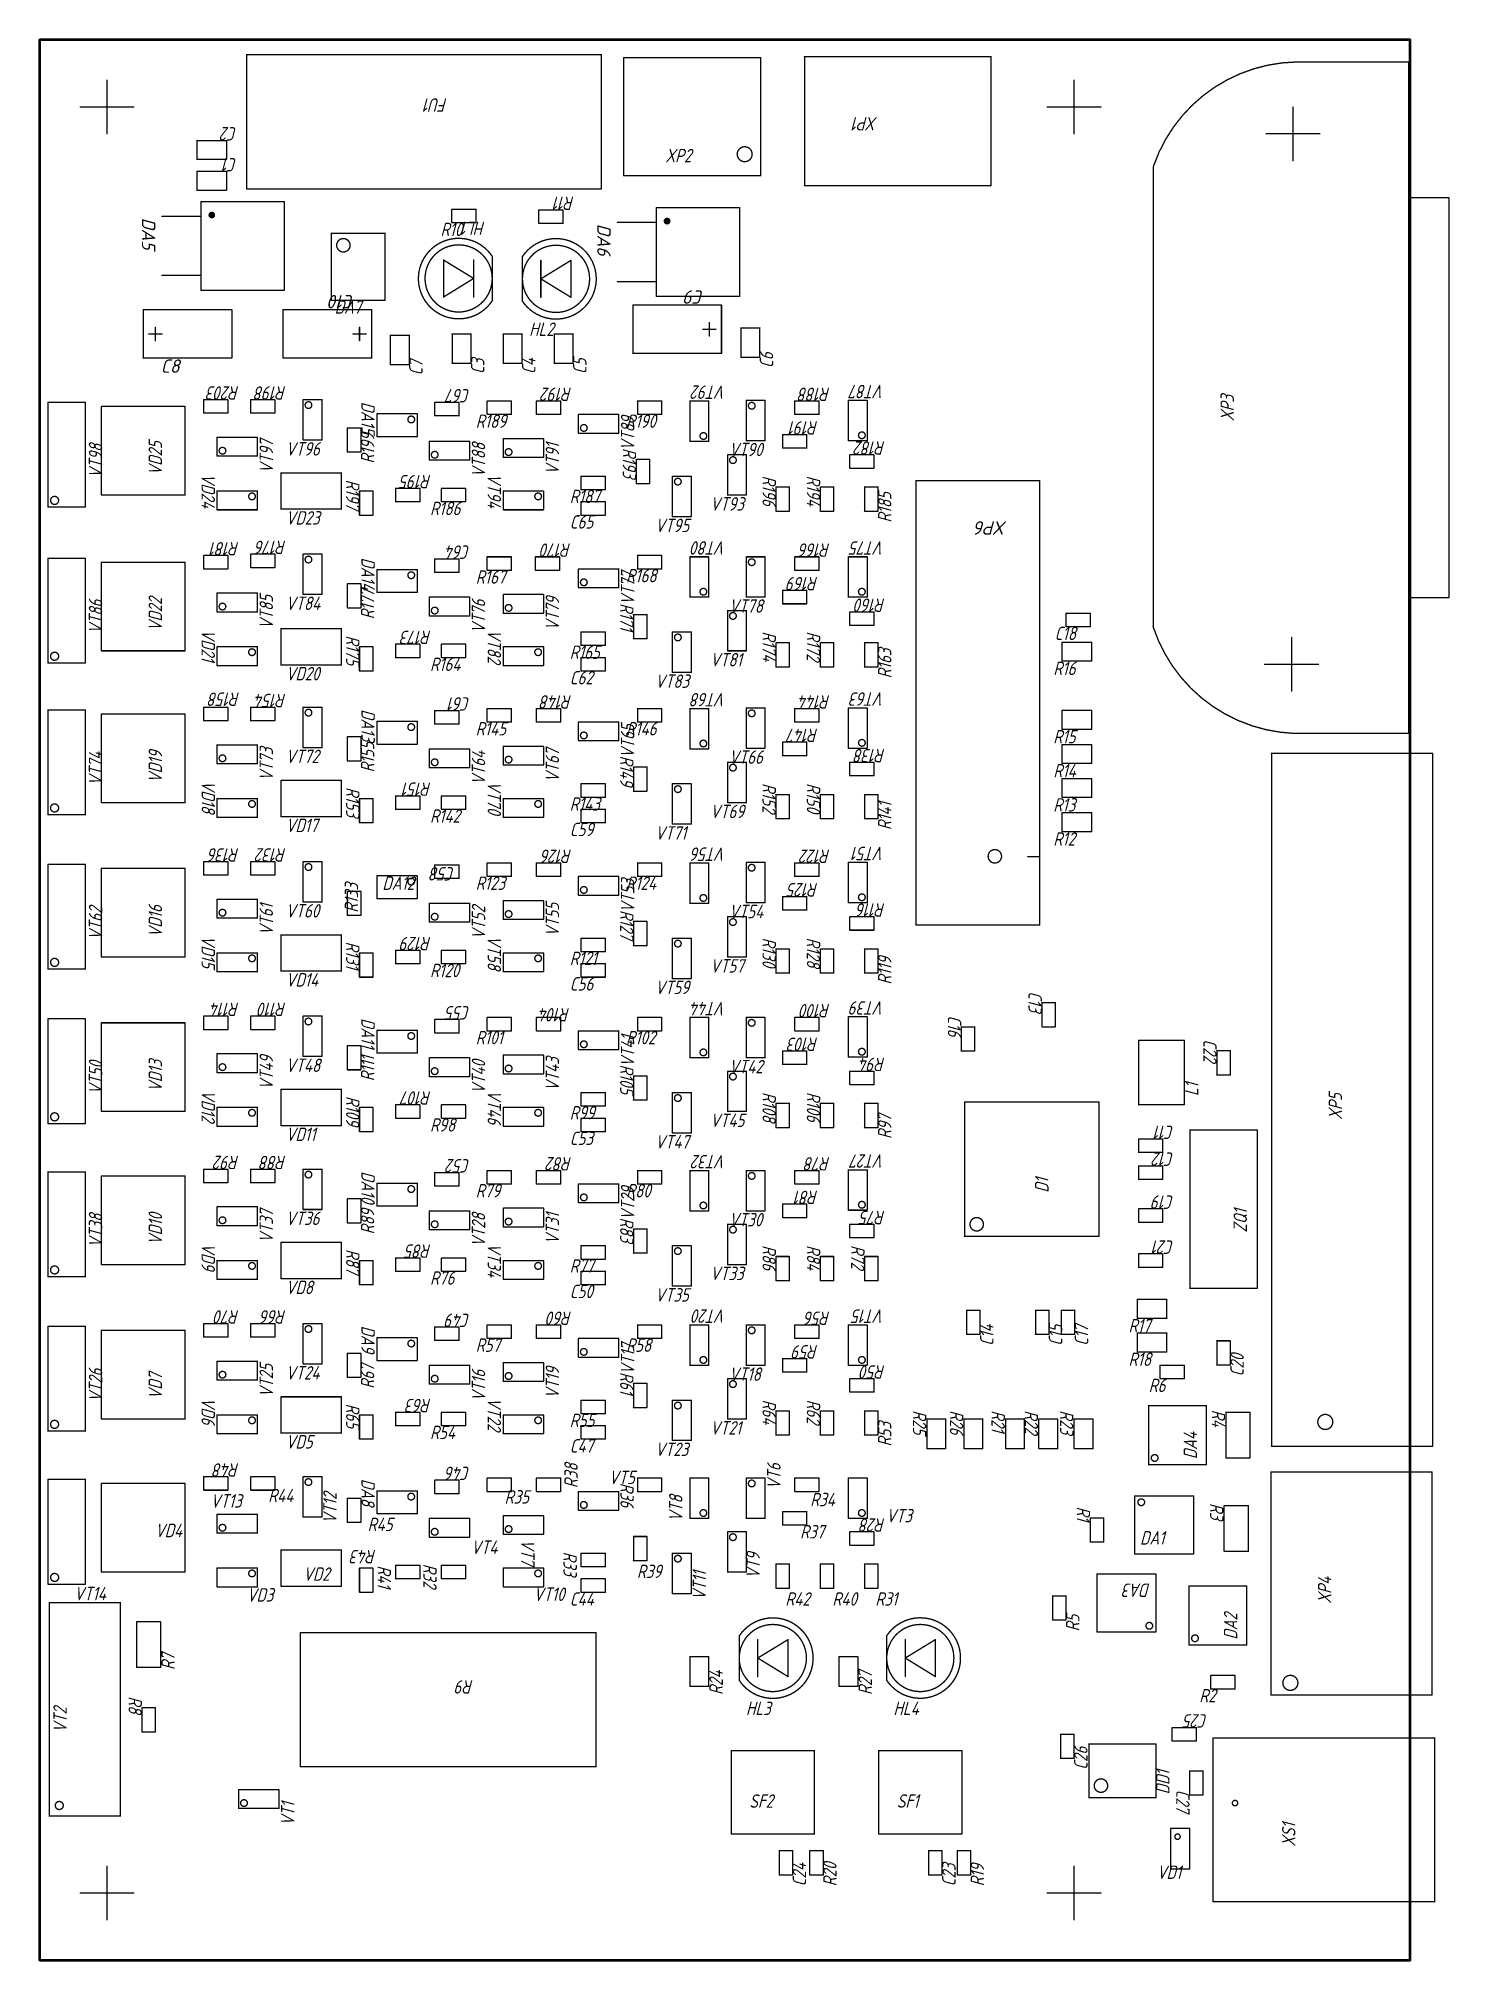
# Model space of a CAD drawing. Header units: millimetres. Extents: x 100 to 205, y 100 to 243.
import ezdxf

# ---------------------------------------------------------------- set-up
doc = ezdxf.new("R2010")
doc.units = ezdxf.units.MM
doc.layers.add('Mechanical1', color=6, linetype='Continuous')
doc.layers.add('Mechanical13', color=56, linetype='Continuous')
doc.styles.add('GOST type B', font='', dxfattribs={"height": 0.2})
doc.styles.add('ГОСТ тип А', font='', dxfattribs={"height": 0.2})
doc.styles.get('GOST type B').set_extended_font_data('GOST type B', italic=True)
doc.styles.get('ГОСТ тип А').set_extended_font_data('ГОСТ тип А', italic=True)

msp = doc.modelspace()

# ---------------------------------------------------------------- texts
at = {"layer": 'Mechanical13'}
for s, rotation, style, p in [('FU1', 180, 'ГОСТ тип А', (130.35, 238.65)), ('C2', 180, 'ГОСТ тип А', (114.69, 236.5)), ('XP1', 180, 'ГОСТ тип А', (162.37, 237.25)), ('XP2', 360, 'ГОСТ тип А', (146.57, 233.88)), ('C1', 180, 'ГОСТ тип А', (114.69, 234.2)), ('R11', 180, 'ГОСТ тип А', (139.8, 231.33)), ('DA5', 270, 'GOST type B', (107.6, 229.75)), ('R10', 360, 'ГОСТ тип А', (129.83, 228.38)), ('HL1', 180, 'ГОСТ тип А', (133.18, 229.47)), ('DA6', 270, 'GOST type B', (141.5, 229.3)), ('C10', 180, 'GOST type B', (123.4, 224)), ('DA7', 360, 'ГОСТ тип А', (121.95, 222.6)), ('C9', 180, 'GOST type B', (149.45, 224.35)), ('HL2', 360, 'ГОСТ тип А', (136.43, 220.95)), ('C8', 360, 'GOST type B', (109, 218.2)), ('C7', 90, 'ГОСТ тип А', (128.5, 218.01)), ('C3', 90, 'ГОСТ тип А', (133.1, 218.11)), ('C4', 90, 'ГОСТ тип А', (136.9, 218.11)), ('C5', 90, 'ГОСТ тип А', (140.7, 218.11)), ('C6', 90, 'ГОСТ тип А', (154.6, 218.56)), ('R203', 180, 'ГОСТ тип А', (114.85, 217.2)), ('R198', 180, 'ГОСТ тип А', (118.35, 217.2)), ('C67', 180, 'ГОСТ тип А', (132.05, 217)), ('R192', 180, 'ГОСТ тип А', (139.62, 217.1)), ('VT92', 180, 'ГОСТ тип А', (151.1, 217.26)), ('R188', 180, 'ГОСТ тип А', (158.85, 217.1)), ('VT87', 180, 'ГОСТ тип А', (162.9, 217.31)), ('XP3', 90, 'ГОСТ тип А', (188.9, 214.6)), ('DA15', 270, 'ГОСТ тип А', (123.94, 216.05)), ('R189', 360, 'ГОСТ тип А', (132.45, 214.1)), ('VT89', 90, 'ГОСТ тип А', (144.26, 212.4)), ('R190', 360, 'ГОСТ тип А', (143.65, 214.1)), ('VT97', 90, 'ГОСТ тип А', (117.36, 210.7)), ('R199', 90, 'ГОСТ тип А', (124.9, 211.45)), ('R191', 180, 'ГОСТ тип А', (157.95, 214.6)), ('VT98', 90, 'ГОСТ тип А', (104.65, 210.35)), ('VD25', 90, 'ГОСТ тип А', (109.1, 210.55)), ('VT96', 360, 'ГОСТ тип А', (118.3, 212.04)), ('VT88', 90, 'ГОСТ тип А', (133.16, 210.4)), ('VT91', 90, 'ГОСТ тип А', (138.66, 210.6)), ('R193', 270, 'ГОСТ тип А', (143.4, 212.6)), ('R182', 180, 'ГОСТ тип А', (162.95, 213.1)), ('R195', 180, 'ГОСТ тип А', (129.15, 210.6)), ('VD24', 270, 'ГОСТ тип А', (112.04, 210.7)), ('R197', 270, 'ГОСТ тип А', (122.8, 210.25)), ('VT94', 270, 'ГОСТ тип А', (133.34, 210.7)), ('R187', 360, 'ГОСТ тип А', (139.45, 208.5)), ('R196', 270, 'ГОСТ тип А', (153.8, 210.55)), ('R194', 270, 'ГОСТ тип А', (157.1, 210.55)), ('R185', 90, 'ГОСТ тип А', (163.4, 207.05)), ('R186', 360, 'ГОСТ тип А', (129.05, 207.6)), ('C65', 360, 'ГОСТ тип А', (139.45, 206.6)), ('XP6', 180, 'GOST type B', (172.01, 207.15)), ('R181', 180, 'ГОСТ тип А', (114.85, 205.6)), ('R176', 180, 'ГОСТ тип А', (118.35, 205.7)), ('C64', 180, 'ГОСТ тип А', (132.05, 205.35)), ('R170', 180, 'ГОСТ тип А', (139.55, 205.5)), ('VT80', 180, 'ГОСТ тип А', (151.1, 205.66)), ('R166', 180, 'ГОСТ тип А', (158.85, 205.5)), ('VT75', 180, 'ГОСТ тип А', (162.9, 205.66)), ('DA14', 270, 'ГОСТ тип А', (123.94, 204.45)), ('R167', 360, 'ГОСТ тип А', (132.45, 202.5)), ('VT77', 90, 'ГОСТ тип А', (144.26, 200.9)), ('R168', 360, 'ГОСТ тип А', (143.65, 202.6)), ('R177', 90, 'ГОСТ тип А', (124.9, 199.85)), ('R169', 180, 'ГОСТ тип А', (157.95, 203)), ('VT86', 90, 'ГОСТ тип А', (104.65, 198.75)), ('VD22', 90, 'ГОСТ тип А', (109.1, 198.95)), ('VT85', 90, 'ГОСТ тип А', (117.36, 199.1)), ('VT76', 90, 'ГОСТ тип А', (133.16, 198.8)), ('VT79', 90, 'ГОСТ тип А', (138.66, 199)), ('R171', 270, 'ГОСТ тип А', (143.2, 201.05)), ('R160', 180, 'ГОСТ тип А', (162.95, 201.4)), ('C18', 360, 'ГОСТ тип А', (175.55, 198.3)), ('VD21', 270, 'ГОСТ тип А', (112.04, 199.1)), ('R175', 270, 'ГОСТ тип А', (122.8, 198.65)), ('R173', 180, 'ГОСТ тип А', (129.15, 199)), ('VT82', 270, 'ГОСТ тип А', (133.34, 199.1)), ('R165', 360, 'ГОСТ тип А', (139.45, 196.9)), ('R174', 270, 'ГОСТ тип А', (153.8, 198.95)), ('R172', 270, 'ГОСТ тип А', (157.1, 198.95)), ('R163', 90, 'ГОСТ тип А', (163.4, 195.45)), ('R164', 360, 'ГОСТ тип А', (129.05, 196)), ('R16', 360, 'ГОСТ тип А', (175.45, 195.69)), ('C62', 360, 'ГОСТ тип А', (139.45, 195)), ('R158', 180, 'ГОСТ тип А', (114.9, 194.4)), ('R154', 180, 'ГОСТ тип А', (118.35, 194.3)), ('C61', 180, 'ГОСТ тип А', (132.05, 194.05)), ('R148', 180, 'ГОСТ тип А', (139.62, 194.2)), ('VT68', 180, 'ГОСТ тип А', (151.1, 194.36)), ('R144', 180, 'ГОСТ тип А', (158.85, 194.2)), ('VT63', 180, 'ГОСТ тип А', (162.9, 194.41)), ('DA13', 270, 'ГОСТ тип А', (123.94, 193.15)), ('R145', 360, 'ГОСТ тип А', (132.45, 191.2)), ('VT65', 90, 'ГОСТ тип А', (144.26, 189.5)), ('R146', 360, 'ГОСТ тип А', (143.65, 191.2)), ('R155', 90, 'ГОСТ тип А', (124.9, 188.45)), ('R147', 180, 'ГОСТ тип А', (157.95, 191.7)), ('R15', 360, 'ГОСТ тип А', (175.45, 190.61)), ('VT74', 90, 'ГОСТ тип А', (104.65, 187.45)), ('VD19', 90, 'ГОСТ тип А', (109.1, 187.65)), ('VT73', 90, 'ГОСТ тип А', (117.36, 187.8)), ('VT64', 90, 'ГОСТ тип А', (133.16, 187.5)), ('VT67', 90, 'ГОСТ тип А', (138.66, 187.7)), ('R149', 270, 'ГОСТ тип А', (143.2, 189.7)), ('R138', 180, 'ГОСТ тип А', (162.95, 190.2)), ('R14', 360, 'ГОСТ тип А', (175.45, 188.07)), ('R151', 180, 'ГОСТ тип А', (129.15, 187.7)), ('VD18', 270, 'ГОСТ тип А', (112.05, 187.85)), ('R153', 270, 'ГОСТ тип А', (122.8, 187.35)), ('VT70', 270, 'ГОСТ тип А', (133.34, 187.8)), ('R143', 360, 'ГОСТ тип А', (139.45, 185.6)), ('R152', 270, 'ГОСТ тип А', (153.8, 187.65)), ('R150', 270, 'ГОСТ тип А', (157.1, 187.65)), ('R141', 90, 'ГОСТ тип А', (163.4, 184.15)), ('R13', 360, 'ГОСТ тип А', (175.45, 185.53)), ('R142', 360, 'ГОСТ тип А', (129.05, 184.7)), ('C59', 360, 'ГОСТ тип А', (139.45, 183.7)), ('R12', 360, 'ГОСТ тип А', (175.45, 182.99)), ('R136', 180, 'ГОСТ тип А', (114.85, 182.8)), ('R132', 180, 'ГОСТ тип А', (118.35, 182.8)), ('R126', 180, 'ГОСТ тип А', (139.62, 182.7)), ('VT56', 180, 'ГОСТ тип А', (151.1, 182.86)), ('R122', 180, 'ГОСТ тип А', (158.85, 182.7)), ('VT51', 180, 'ГОСТ тип А', (162.9, 182.91)), ('DA12', 360, 'ГОСТ тип А', (125.5, 179.7)), ('C58', 180, 'ГОСТ тип А', (130.9, 181.4)), ('R123', 360, 'ГОСТ тип А', (132.45, 179.7)), ('VT53', 90, 'ГОСТ тип А', (144.26, 178)), ('R124', 360, 'ГОСТ тип А', (143.65, 179.7)), ('R133', 90, 'ГОСТ тип А', (123.7, 178)), ('R125', 180, 'ГОСТ тип А', (157.95, 180.2)), ('VT62', 90, 'ГОСТ тип А', (104.65, 175.95)), ('VD16', 90, 'ГОСТ тип А', (109.1, 176.15)), ('VT61', 90, 'ГОСТ тип А', (117.36, 176.3)), ('VT52', 90, 'ГОСТ тип А', (133.16, 176)), ('VT55', 90, 'ГОСТ тип А', (138.66, 176.2)), ('R127', 270, 'ГОСТ тип А', (143.2, 178.2)), ('R116', 180, 'ГОСТ тип А', (162.95, 178.7)), ('R129', 180, 'ГОСТ тип А', (129.15, 176.2)), ('VD15', 270, 'ГОСТ тип А', (112.04, 176.3)), ('R131', 270, 'ГОСТ тип А', (122.8, 175.85)), ('VT58', 270, 'ГОСТ тип А', (133.34, 176.3)), ('R121', 360, 'ГОСТ тип А', (139.45, 174.1)), ('R130', 270, 'ГОСТ тип А', (153.8, 176.15)), ('R128', 270, 'ГОСТ тип А', (157.1, 176.15)), ('R119', 90, 'ГОСТ тип А', (163.4, 172.65)), ('R120', 360, 'ГОСТ тип А', (129.05, 173.2)), ('C56', 360, 'ГОСТ тип А', (139.45, 172.2)), ('C13', 270, 'ГОСТ тип А', (173.6, 172.15)), ('R114', 180, 'ГОСТ тип А', (114.85, 171.3)), ('R110', 180, 'ГОСТ тип А', (118.35, 171.3)), ('C55', 180, 'ГОСТ тип А', (132.05, 171.05)), ('R104', 180, 'ГОСТ тип А', (139.47, 170.9)), ('VT44', 180, 'ГОСТ тип А', (151.1, 171.36)), ('R100', 180, 'ГОСТ тип А', (158.85, 171.2)), ('VT39', 180, 'ГОСТ тип А', (162.9, 171.41)), ('DA11', 270, 'ГОСТ тип А', (123.94, 170.15)), ('R101', 360, 'ГОСТ тип А', (132.45, 168.2)), ('VT41', 90, 'ГОСТ тип А', (144.26, 166.5)), ('R102', 360, 'ГОСТ тип А', (143.65, 168.2)), ('C16', 270, 'ГОСТ тип А', (167.6, 170.35)), ('R103', 180, 'ГОСТ тип А', (157.95, 168.7)), ('C22', 270, 'ГОСТ тип А', (186.62, 168.57)), ('VT50', 90, 'ГОСТ тип А', (104.65, 164.45)), ('VD13', 90, 'ГОСТ тип А', (109.1, 164.65)), ('VT49', 90, 'ГОСТ тип А', (117.36, 164.8)), ('R111', 90, 'ГОСТ тип А', (124.9, 165.45)), ('VT40', 90, 'ГОСТ тип А', (133.16, 164.5)), ('VT43', 90, 'ГОСТ тип А', (138.66, 164.7)), ('R105', 270, 'ГОСТ тип А', (143.2, 166.7)), ('R94', 180, 'ГОСТ тип А', (162.95, 167.2)), ('R107', 180, 'ГОСТ тип А', (129.15, 164.7)), ('L1', 90, 'ГОСТ тип А', (186.25, 164.35)), ('XP5', 90, 'ГОСТ тип А', (196.95, 162.58)), ('VD12', 270, 'ГОСТ тип А', (112.04, 164.8)), ('R109', 270, 'ГОСТ тип А', (122.8, 164.35)), ('VT46', 270, 'ГОСТ тип А', (133.34, 164.8)), ('R99', 360, 'ГОСТ тип А', (139.45, 162.6)), ('R108', 270, 'ГОСТ тип А', (153.8, 164.65)), ('R106', 270, 'ГОСТ тип А', (157.1, 164.65)), ('R98', 360, 'ГОСТ тип А', (129.05, 161.7)), ('R97', 90, 'ГОСТ тип А', (163.4, 161.15)), ('C11', 180, 'ГОСТ тип А', (184.45, 162.15)), ('C53', 360, 'ГОСТ тип А', (139.45, 160.7)), ('R92', 180, 'ГОСТ тип А', (114.85, 159.9)), ('R88', 180, 'ГОСТ тип А', (118.35, 159.9)), ('C52', 180, 'ГОСТ тип А', (132.05, 159.65)), ('R82', 180, 'ГОСТ тип А', (139.62, 159.8)), ('VT32', 180, 'ГОСТ тип А', (151.1, 159.96)), ('R78', 180, 'ГОСТ тип А', (158.85, 159.8)), ('VT27', 180, 'ГОСТ тип А', (162.9, 160.01)), ('C12', 180, 'ГОСТ тип А', (184.45, 160.15)), ('DA10', 270, 'ГОСТ тип А', (123.94, 158.75)), ('R79', 360, 'ГОСТ тип А', (132.45, 156.8)), ('VT29', 90, 'ГОСТ тип А', (144.26, 155.1)), ('R80', 360, 'ГОСТ тип А', (143.65, 156.8)), ('D1', 90, 'ГОСТ тип А', (175.1, 157.15)), ('R81', 180, 'ГОСТ тип А', (157.95, 157.3)), ('C19', 180, 'ГОСТ тип А', (184.45, 156.95)), ('VT38', 90, 'ГОСТ тип А', (104.65, 153.05)), ('VD10', 90, 'ГОСТ тип А', (109.1, 153.25)), ('VT37', 90, 'ГОСТ тип А', (117.36, 153.4)), ('R89', 90, 'ГОСТ тип А', (124.9, 154.05)), ('VT28', 90, 'ГОСТ тип А', (133.16, 153.1)), ('VT31', 90, 'ГОСТ тип А', (138.66, 153.3)), ('R83', 270, 'ГОСТ тип А', (143.2, 155.3)), ('R75', 180, 'ГОСТ тип А', (162.95, 155.8)), ('ZQ1', 90, 'ГОСТ тип А', (189.87, 154.18)), ('R85', 180, 'ГОСТ тип А', (129.15, 153.3)), ('C21', 180, 'ГОСТ тип А', (184.45, 153.6)), ('VD9', 270, 'ГОСТ тип А', (112.04, 153.4)), ('R87', 270, 'ГОСТ тип А', (122.8, 152.95)), ('VT34', 270, 'ГОСТ тип А', (133.34, 153.4)), ('R77', 360, 'ГОСТ тип А', (139.45, 151.2)), ('R86', 270, 'ГОСТ тип А', (153.8, 153.25)), ('R84', 270, 'ГОСТ тип А', (157.1, 153.25)), ('R72', 270, 'ГОСТ тип А', (160.4, 153.25)), ('R76', 360, 'ГОСТ тип А', (129.05, 150.3)), ('C50', 360, 'ГОСТ тип А', (139.45, 149.3)), ('R70', 180, 'ГОСТ тип А', (114.85, 148.4)), ('R66', 180, 'ГОСТ тип А', (118.35, 148.4)), ('C49', 180, 'ГОСТ тип А', (132.05, 148.15)), ('R60', 180, 'ГОСТ тип А', (139.62, 148.3)), ('VT20', 180, 'ГОСТ тип А', (151.1, 148.46)), ('R56', 180, 'ГОСТ тип А', (158.85, 148.3)), ('VT15', 180, 'ГОСТ тип А', (162.9, 148.46)), ('C15', 90, 'ГОСТ тип А', (176.12, 145.75)), ('R17', 360, 'ГОСТ тип А', (181.05, 146.75)), ('DA9', 270, 'ГОСТ тип А', (123.94, 147.25)), ('R57', 360, 'ГОСТ тип А', (132.45, 145.3)), ('VT17', 90, 'ГОСТ тип А', (144.26, 143.6)), ('R58', 360, 'ГОСТ тип А', (143.65, 145.3)), ('C14', 90, 'ГОСТ тип А', (171, 145.75)), ('C17', 90, 'ГОСТ тип А', (178.05, 145.75)), ('R59', 180, 'ГОСТ тип А', (157.95, 145.8)), ('R18', 360, 'ГОСТ тип А', (181.05, 144.25)), ('C20', 90, 'ГОСТ тип А', (189.63, 143.47)), ('VT26', 90, 'ГОСТ тип А', (104.65, 141.55)), ('VD7', 90, 'ГОСТ тип А', (109.1, 141.75)), ('VT25', 90, 'ГОСТ тип А', (117.36, 141.9)), ('R67', 90, 'ГОСТ тип А', (124.9, 142.55)), ('VT16', 90, 'ГОСТ тип А', (133.16, 141.6)), ('VT19', 90, 'ГОСТ тип А', (138.66, 141.8)), ('R61', 270, 'ГОСТ тип А', (143.2, 143.8)), ('R50', 180, 'ГОСТ тип А', (162.95, 144.3)), ('R6', 360, 'ГОСТ тип А', (182.55, 142.3)), ('R63', 180, 'ГОСТ тип А', (129.15, 141.8)), ('VD6', 270, 'ГОСТ тип А', (112.04, 141.9)), ('R65', 270, 'ГОСТ тип А', (122.8, 141.45)), ('VT22', 270, 'ГОСТ тип А', (133.34, 141.9)), ('R55', 360, 'ГОСТ тип А', (139.45, 139.7)), ('R64', 270, 'ГОСТ тип А', (153.8, 141.75)), ('R62', 270, 'ГОСТ тип А', (157.1, 141.75)), ('R25', 270, 'ГОСТ тип А', (165, 140.95)), ('R26', 270, 'ГОСТ тип А', (167.75, 140.95)), ('R21', 270, 'ГОСТ тип А', (170.85, 140.95)), ('R22', 270, 'ГОСТ тип А', (173.32, 140.95)), ('R23', 270, 'ГОСТ тип А', (175.95, 140.95)), ('R4', 270, 'ГОСТ тип А', (187.25, 140.99)), ('R54', 360, 'ГОСТ тип А', (129.05, 138.8)), ('R53', 90, 'ГОСТ тип А', (163.4, 138.25)), ('DA4', 90, 'ГОСТ тип А', (186.15, 137.31)), ('C47', 360, 'ГОСТ тип А', (139.45, 137.8)), ('R48', 180, 'ГОСТ тип А', (114.85, 137)), ('C46', 180, 'ГОСТ тип А', (132.05, 136.75)), ('R38', 90, 'ГОСТ тип А', (140.05, 135.15)), ('VT5', 360, 'ГОСТ тип А', (142.35, 135.45)), ('VT6', 90, 'ГОСТ тип А', (155.15, 135.05)), ('VT13', 360, 'ГОСТ тип А', (112.7, 133.7)), ('R44', 360, 'ГОСТ тип А', (117, 134.1)), ('VT12', 90, 'ГОСТ тип А', (122.1, 132.5)), ('DA8', 270, 'ГОСТ тип А', (123.94, 135.85)), ('R36', 270, 'ГОСТ тип А', (143.22, 135.55)), ('VT8', 90, 'ГОСТ тип А', (147.85, 132.65)), ('R34', 360, 'ГОСТ тип А', (157.35, 133.8)), ('VT3', 360, 'ГОСТ тип А', (163, 132.6)), ('R1', 270, 'ГОСТ тип А', (177.2, 133.78)), ('R3', 270, 'ГОСТ тип А', (187.12, 134.04)), ('VD4', 360, 'ГОСТ тип А', (108.57, 131.5)), ('R45', 360, 'ГОСТ тип А', (124.4, 131.95)), ('R37', 360, 'ГОСТ тип А', (156.6, 131.4)), ('R28', 180, 'ГОСТ тип А', (162.95, 132.9)), ('DA1', 360, 'ГОСТ тип А', (181.91, 130.95)), ('R43', 180, 'ГОСТ тип А', (125.05, 130.55)), ('VT4', 360, 'ГОСТ тип А', (132.1, 130.25)), ('VT7', 270, 'ГОСТ тип А', (135.83, 131.35)), ('R33', 270, 'ГОСТ тип А', (138.98, 130.42)), ('VT9', 90, 'ГОСТ тип А', (153.6, 128.4)), ('R41', 270, 'ГОСТ тип А', (125.15, 129.4)), ('R32', 270, 'ГОСТ тип А', (128.55, 129.52)), ('R39', 360, 'ГОСТ тип А', (144.45, 128.45)), ('VT11', 90, 'ГОСТ тип А', (149.6, 126.8)), ('VT14', 360, 'ГОСТ тип А', (102.55, 126.8)), ('VD3', 360, 'ГОСТ тип А', (115.4, 126.7)), ('VT10', 360, 'ГОСТ тип А', (136.75, 126.75)), ('DA3', 180, 'ГОСТ тип А', (182.69, 128.05)), ('XP4', 90, 'ГОСТ тип А', (196.15, 126.55)), ('C44', 360, 'ГОСТ тип А', (139.45, 126.4)), ('R42', 360, 'ГОСТ тип А', (155.5, 126.4)), ('R40', 360, 'ГОСТ тип А', (159, 126.4)), ('R31', 360, 'ГОСТ тип А', (162.2, 126.4)), ('R5', 90, 'ГОСТ тип А', (177.4, 124.48)), ('DA2', 90, 'ГОСТ тип А', (189.15, 123.87)), ('R7', 90, 'ГОСТ тип А', (110.05, 121.61)), ('R27', 90, 'ГОСТ тип А', (161.95, 119.75)), ('R9', 180, 'ГОСТ тип А', (132.29, 120.85)), ('R24', 90, 'ГОСТ тип А', (150.85, 119.75)), ('VT2', 90, 'ГОСТ тип А', (102.01, 116.93)), ('R8', 270, 'ГОСТ тип А', (106.6, 119.65)), ('R2', 360, 'ГОСТ тип А', (186.32, 119.2)), ('C25', 180, 'ГОСТ тип А', (186.95, 118.32)), ('C26', 90, 'ГОСТ тип А', (178, 114.18)), ('DD1', 90, 'ГОСТ тип А', (184.1, 112.35)), ('VT1', 90, 'ГОСТ тип А', (118.96, 110)), ('SF2', 360, 'ГОСТ тип А', (152.82, 111.35)), ('SF1', 360, 'ГОСТ тип А', (163.8, 111.35)), ('C27', 270, 'ГОСТ тип А', (184.6, 112.7)), ('XS1', 90, 'ГОСТ тип А', (193.48, 108.45)), ('C24', 90, 'ГОСТ тип А', (157.05, 105.5)), ('R20', 90, 'ГОСТ тип А', (159.32, 105.5)), ('C23', 90, 'ГОСТ тип А', (168.18, 105.5)), ('R19', 90, 'ГОСТ тип А', (170.3, 105.5)), ('VD1', 360, 'ГОСТ тип А', (183.15, 106.05))]:
    msp.add_text(s, height=1, rotation=rotation, dxfattribs=dict(at, style=style)).set_placement(p)
at = {"layer": 'Mechanical13', "style": 'ГОСТ тип А'}
for s, p in [('VT90', (151.3, 211.99)), ('VD23', (118.3, 206.9)), ('VT93', (149.9, 207.94)), ('VT95', (145.8, 206.34)), ('VT84', (118.3, 200.54)), ('VT78', (151.3, 200.34)), ('VD20', (118.3, 195.3)), ('VT81', (149.9, 196.34)), ('VT83', (145.8, 194.74)), ('VT72', (118.3, 189.14)), ('VT66', (151.3, 189.09)), ('VD17', (118.3, 184)), ('VT69', (149.9, 185.04)), ('VT71', (145.8, 183.44)), ('VT60', (118.3, 177.64)), ('VT54', (151.3, 177.59)), ('VD14', (118.3, 172.5)), ('VT57', (149.9, 173.54)), ('VT59', (145.8, 171.94)), ('VT48', (118.3, 166.14)), ('VT42', (151.3, 166.04)), ('VD11', (118.3, 161)), ('VT45', (149.9, 162.04)), ('VT47', (145.8, 160.44)), ('VT36', (118.3, 154.74)), ('VT30', (151.3, 154.64)), ('VD8', (118.3, 149.6)), ('VT33', (149.9, 150.64)), ('VT35', (145.8, 149.04)), ('VT24', (118.3, 143.24)), ('VT18', (151.3, 143.14)), ('VD5', (118.3, 138.1)), ('VT21', (149.9, 139.14)), ('VT23', (145.8, 137.54)), ('R35', (134.6, 134)), ('VD2', (119.6, 128.25)), ('HL3', (152.57, 118.25)), ('HL4', (163.55, 118.25))]:
    msp.add_text(s, height=1, dxfattribs=at).set_placement(p)

# ---------------------------------------------------------------- linework, layer by layer
at = {"layer": 'Mechanical1', "const_width": 0.2}
for points in [[(100, 243), (202, 243)], [(100, 100), (100, 243)], [(202, 243), (202, 100)], [(100, 100), (202, 100)]]:
    msp.add_lwpolyline(points, dxfattribs=at)
at = {"layer": 'Mechanical1', "const_width": 0.1}
for points in [[(99.95, 243, 1), (100.05, 243, 1)], [(99.95, 243, 1), (100.05, 243, 1)], [(201.95, 243, 1), (202.05, 243, 1)], [(201.95, 243, 1), (202.05, 243, 1)], [(99.95, 100, 1), (100.05, 100, 1)], [(99.95, 100, 1), (100.05, 100, 1)], [(201.95, 100, 1), (202.05, 100, 1)], [(201.95, 100, 1), (202.05, 100, 1)]]:
    msp.add_lwpolyline(points, format="xyb", close=True, dxfattribs=at)
at = {"layer": 'Mechanical13', "const_width": 0.1}
for points in [[(115.4, 231.9), (115.4, 241.9)], [(115.4, 241.9), (141.8, 241.9)], [(141.8, 231.9), (141.8, 241.9)], [(143.47, 232.88), (143.47, 241.68)], [(143.47, 241.68), (153.67, 241.68)], [(153.67, 232.88), (153.67, 241.68)], [(156.93, 241.75), (170.82, 241.75)], [(156.93, 232.15), (156.93, 241.75)], [(170.82, 232.15), (170.82, 241.75)], [(193.5, 241.35), (201.9, 241.35)], [(201.9, 231.25), (201.9, 241.35)], [(105, 236), (105, 240)], [(177, 236), (177, 240)], [(103, 238), (107, 238)], [(175, 238), (179, 238)], [(193.3, 234), (193.3, 238)], [(111.7, 235.5), (113.9, 235.5)], [(111.7, 234.1), (111.7, 235.5)], [(113.9, 234.1), (113.9, 235.5)], [(191.3, 236), (195.3, 236)], [(111.7, 234.1), (113.9, 234.1)], [(182.9, 225.55), (182.9, 233.55)], [(111.7, 231.8), (111.7, 233.2)], [(111.7, 233.2), (113.9, 233.2)], [(113.9, 231.8), (113.9, 233.2)], [(143.47, 232.88), (153.67, 232.88)], [(156.93, 232.15), (170.48, 232.15)], [(170.48, 232.15), (170.82, 232.15)], [(111.7, 231.8), (113.9, 231.8)], [(112, 224.35), (112, 230.95)], [(112, 230.95), (118.2, 230.95)], [(115.4, 231.9), (141.8, 231.9)], [(118.2, 224.35), (118.2, 230.95)], [(201.9, 201.45), (201.9, 231.25)], [(201.9, 231.25), (204.9, 231.25)], [(204.9, 201.45), (204.9, 231.25)], [(109.1, 229.85), (112, 229.85)], [(130.67, 229.38), (130.67, 230.38)], [(130.67, 230.38), (132.48, 230.38)], [(130.67, 229.38), (132.48, 229.38)], [(132.48, 229.38), (132.48, 230.38)], [(137.15, 229.33), (137.15, 230.33)], [(137.15, 230.33), (138.95, 230.33)], [(137.15, 229.33), (138.95, 229.33)], [(138.95, 229.33), (138.95, 230.33)], [(143, 229.4), (145.9, 229.4)], [(145.9, 230.5), (152.1, 230.5)], [(145.9, 223.9), (145.9, 230.5)], [(152.1, 223.9), (152.1, 230.5)], [(121.7, 228.6), (125.7, 228.6)], [(121.7, 223.6), (121.7, 228.6)], [(125.7, 223.6), (125.7, 228.6)], [(130.06, 226.6), (132.3, 225.23)], [(130.06, 223.85), (130.06, 226.6)], [(132.3, 223.85), (132.3, 226.6)], [(133.68, 223.56), (133.68, 226.88)], [(135.93, 223.54), (135.93, 226.86)], [(137.3, 225.2), (139.55, 226.58)], [(137.3, 223.82), (137.3, 226.58)], [(139.55, 223.82), (139.55, 226.58)], [(109.1, 225.45), (112, 225.45)], [(130.06, 223.85), (132.3, 225.23)], [(137.3, 225.2), (139.55, 223.82)], [(143, 225), (145.9, 225)], [(182.9, 207.15), (182.9, 225.55)], [(112, 224.35), (118.2, 224.35)], [(121.7, 223.6), (125.7, 223.6)], [(145.9, 223.9), (152.1, 223.9)], [(107.7, 219.3), (107.7, 222.9)], [(107.7, 222.9), (114.3, 222.9)], [(114.3, 219.3), (114.3, 222.9)], [(118.1, 219.3), (118.1, 222.9)], [(118.1, 222.9), (124.7, 222.9)], [(124.7, 219.3), (124.7, 222.9)], [(144.15, 223.25), (150.75, 223.25)], [(144.15, 219.65), (144.15, 223.25)], [(149.85, 220.95), (149.85, 221.95)], [(150.75, 219.65), (150.75, 223.25)], [(108.1, 221.1), (109.1, 221.1)], [(108.6, 220.6), (108.6, 221.6)], [(123.3, 221.1), (124.3, 221.1)], [(123.8, 220.6), (123.8, 221.6)], [(126.1, 221), (127.5, 221)], [(126.1, 218.8), (126.1, 221)], [(127.5, 218.8), (127.5, 221)], [(130.7, 221.1), (132.1, 221.1)], [(130.7, 218.9), (130.7, 221.1)], [(132.1, 218.9), (132.1, 221.1)], [(134.5, 221.1), (135.9, 221.1)], [(134.5, 218.9), (134.5, 221.1)], [(135.9, 218.9), (135.9, 221.1)], [(138.3, 221.1), (139.7, 221.1)], [(138.3, 218.9), (138.3, 221.1)], [(139.7, 218.9), (139.7, 221.1)], [(149.35, 221.45), (150.35, 221.45)], [(152.2, 221.55), (153.6, 221.55)], [(152.2, 219.35), (152.2, 221.55)], [(153.6, 219.35), (153.6, 221.55)], [(107.7, 219.3), (114.3, 219.3)], [(118.1, 219.3), (124.7, 219.3)], [(144.15, 219.65), (150.75, 219.65)], [(152.2, 219.35), (153.6, 219.35)], [(126.1, 218.8), (127.5, 218.8)], [(130.7, 218.9), (132.1, 218.9)], [(134.5, 218.9), (135.9, 218.9)], [(138.3, 218.9), (139.7, 218.9)], [(112.2, 216.2), (114, 216.2)], [(112.2, 215.2), (112.2, 216.2)], [(114, 215.2), (114, 216.2)], [(115.7, 215.2), (115.7, 216.2)], [(115.7, 216.2), (117.5, 216.2)], [(117.5, 215.2), (117.5, 216.2)], [(119.6, 216.2), (121, 216.2)], [(119.6, 213.2), (119.6, 216.2)], [(121, 213.2), (121, 216.2)], [(100.6, 208.2), (100.6, 216)], [(100.6, 216), (103.4, 216)], [(103.4, 208.2), (103.4, 216)], [(104.59, 209.1), (104.59, 215.7)], [(104.59, 215.7), (110.81, 215.7)], [(110.81, 209.1), (110.81, 215.7)], [(112.2, 215.2), (114, 215.2)], [(115.7, 215.2), (117.5, 215.2)], [(125.1, 213.45), (125.1, 215.15)], [(125.1, 215.15), (128.1, 215.15)], [(128.1, 213.45), (128.1, 215.15)], [(129.4, 216), (131.2, 216)], [(129.4, 215), (129.4, 216)], [(129.4, 215), (131.2, 215)], [(131.2, 215), (131.2, 216)], [(133.3, 216.1), (135.1, 216.1)], [(133.3, 215.1), (133.3, 216.1)], [(133.3, 215.1), (135.1, 215.1)], [(135.1, 215.1), (135.1, 216.1)], [(136.97, 216.1), (138.78, 216.1)], [(136.97, 215.1), (136.97, 216.1)], [(136.97, 215.1), (138.78, 215.1)], [(138.78, 215.1), (138.78, 216.1)], [(140.1, 213.7), (140.1, 215.1)], [(140.1, 215.1), (143.1, 215.1)], [(143.1, 213.7), (143.1, 215.1)], [(144.5, 215.1), (144.5, 216.1)], [(144.5, 216.1), (146.3, 216.1)], [(144.5, 215.1), (146.3, 215.1)], [(146.3, 215.1), (146.3, 216.1)], [(148.4, 216.1), (148.4, 213.1)], [(148.4, 216.1), (149.8, 216.1)], [(149.8, 216.1), (149.8, 213.1)], [(152.6, 216.15), (154, 216.15)], [(152.6, 213.15), (152.6, 216.15)], [(154, 213.15), (154, 216.15)], [(156.2, 215.1), (156.2, 216.1)], [(156.2, 216.1), (158, 216.1)], [(156.2, 215.1), (158, 215.1)], [(158, 215.1), (158, 216.1)], [(160.2, 213.15), (160.2, 216.15)], [(160.2, 216.15), (161.6, 216.15)], [(161.6, 213.15), (161.6, 216.15)], [(113.2, 213.4), (116.2, 213.4)], [(113.2, 212), (113.2, 213.4)], [(116.2, 212), (116.2, 213.4)], [(122.9, 212.3), (122.9, 214.1)], [(122.9, 214.1), (123.9, 214.1)], [(123.9, 212.3), (123.9, 214.1)], [(125.1, 213.45), (128.1, 213.45)], [(140.1, 213.7), (143.1, 213.7)], [(155.3, 212.6), (155.3, 213.6)], [(155.3, 213.6), (157.1, 213.6)], [(157.1, 212.6), (157.1, 213.6)], [(113.2, 212), (116.2, 212)], [(119.6, 213.2), (121, 213.2)], [(122.9, 212.3), (123.9, 212.3)], [(129, 211.7), (129, 213.1)], [(129, 213.1), (132, 213.1)], [(132, 211.7), (132, 213.1)], [(134.5, 213.3), (137.5, 213.3)], [(134.5, 211.9), (134.5, 213.3)], [(134.5, 211.9), (137.5, 211.9)], [(137.5, 211.9), (137.5, 213.3)], [(148.4, 213.1), (149.8, 213.1)], [(151.2, 212.1), (152.6, 212.1)], [(151.2, 209.1), (151.2, 212.1)], [(152.6, 213.15), (154, 213.15)], [(152.6, 209.1), (152.6, 212.1)], [(155.3, 212.6), (157.1, 212.6)], [(160.2, 213.15), (161.6, 213.15)], [(160.3, 212.1), (162.1, 212.1)], [(160.3, 211.1), (160.3, 212.1)], [(162.1, 211.1), (162.1, 212.1)], [(117.95, 210.75), (122.45, 210.75)], [(117.95, 208.05), (117.95, 210.75)], [(122.45, 208.05), (122.45, 210.75)], [(129, 211.7), (132, 211.7)], [(140.3, 209.5), (140.3, 210.5)], [(140.3, 210.5), (142.1, 210.5)], [(142.1, 209.5), (142.1, 210.5)], [(144.4, 211.75), (145.4, 211.75)], [(144.4, 209.95), (144.4, 211.75)], [(145.4, 209.95), (145.4, 211.75)], [(147.1, 210.5), (148.5, 210.5)], [(147.1, 207.5), (147.1, 210.5)], [(148.5, 207.5), (148.5, 210.5)], [(160.3, 211.1), (162.1, 211.1)], [(104.59, 209.1), (110.81, 209.1)], [(113.2, 209.4), (116.2, 209.4)], [(113.2, 208), (113.2, 209.4)], [(116.2, 208), (116.2, 209.4)], [(123.8, 209.4), (124.8, 209.4)], [(123.8, 207.6), (123.8, 209.4)], [(124.8, 207.6), (124.8, 209.4)], [(126.5, 208.6), (126.5, 209.6)], [(126.5, 209.6), (128.3, 209.6)], [(128.3, 208.6), (128.3, 209.6)], [(129.9, 209.6), (131.7, 209.6)], [(129.9, 208.6), (129.9, 209.6)], [(131.7, 208.6), (131.7, 209.6)], [(134.5, 209.4), (137.5, 209.4)], [(134.5, 208), (134.5, 209.4)], [(137.5, 208), (137.5, 209.4)], [(140.3, 209.5), (142.1, 209.5)], [(144.4, 209.95), (145.4, 209.95)], [(151.2, 209.1), (152.6, 209.1)], [(154.8, 209.7), (155.8, 209.7)], [(154.8, 207.9), (154.8, 209.7)], [(155.8, 207.9), (155.8, 209.7)], [(158.1, 209.7), (159.1, 209.7)], [(158.1, 207.9), (158.1, 209.7)], [(159.1, 207.9), (159.1, 209.7)], [(161.4, 207.9), (161.4, 209.7)], [(161.4, 209.7), (162.4, 209.7)], [(162.4, 207.9), (162.4, 209.7)], [(165.23, 177.08), (165.23, 210.18)], [(165.23, 210.18), (174.43, 210.18)], [(174.43, 177.08), (174.43, 210.18)], [(100.6, 208.2), (103.4, 208.2)], [(113.2, 208), (116.2, 208)], [(117.95, 208.05), (122.45, 208.05)], [(123.8, 207.6), (124.8, 207.6)], [(126.5, 208.6), (128.3, 208.6)], [(129.9, 208.6), (131.7, 208.6)], [(134.5, 208), (137.5, 208)], [(140.3, 207.6), (140.3, 208.6)], [(140.3, 208.6), (142.1, 208.6)], [(140.3, 207.6), (142.1, 207.6)], [(142.1, 207.6), (142.1, 208.6)], [(154.8, 207.9), (155.8, 207.9)], [(158.1, 207.9), (159.1, 207.9)], [(161.4, 207.9), (162.4, 207.9)], [(147.1, 207.5), (148.5, 207.5)], [(182.9, 199.25), (182.9, 207.15)], [(100.6, 204.4), (103.4, 204.4)], [(100.6, 196.6), (100.6, 204.4)], [(103.4, 196.6), (103.4, 204.4)], [(104.59, 204.1), (110.81, 204.1)], [(104.59, 197.5), (104.59, 204.1)], [(110.81, 197.5), (110.81, 204.1)], [(112.2, 203.6), (112.2, 204.6)], [(112.2, 204.6), (114, 204.6)], [(112.2, 203.6), (114, 203.6)], [(114, 203.6), (114, 204.6)], [(115.7, 203.7), (115.7, 204.7)], [(115.7, 204.7), (117.5, 204.7)], [(115.7, 203.7), (117.5, 203.7)], [(117.5, 203.7), (117.5, 204.7)], [(119.6, 204.7), (121, 204.7)], [(119.6, 201.7), (119.6, 204.7)], [(121, 201.7), (121, 204.7)], [(125.1, 201.85), (125.1, 203.55)], [(125.1, 203.55), (128.1, 203.55)], [(128.1, 201.85), (128.1, 203.55)], [(129.4, 204.35), (131.2, 204.35)], [(129.4, 203.35), (129.4, 204.35)], [(129.4, 203.35), (131.2, 203.35)], [(131.2, 203.35), (131.2, 204.35)], [(133.3, 203.5), (133.3, 204.5)], [(133.3, 204.5), (135.1, 204.5)], [(133.3, 203.5), (135.1, 203.5)], [(135.1, 203.5), (135.1, 204.5)], [(136.9, 203.5), (136.9, 204.5)], [(136.9, 204.5), (138.7, 204.5)], [(136.9, 203.5), (138.7, 203.5)], [(138.7, 203.5), (138.7, 204.5)], [(140.1, 202.2), (140.1, 203.6)], [(140.1, 203.6), (143.1, 203.6)], [(143.1, 202.2), (143.1, 203.6)], [(144.5, 203.6), (144.5, 204.6)], [(144.5, 204.6), (146.3, 204.6)], [(144.5, 203.6), (146.3, 203.6)], [(146.3, 203.6), (146.3, 204.6)], [(148.4, 201.5), (148.4, 204.5)], [(148.4, 204.5), (149.8, 204.5)], [(149.8, 201.5), (149.8, 204.5)], [(152.6, 204.5), (154, 204.5)], [(152.6, 201.5), (152.6, 204.5)], [(154, 201.5), (154, 204.5)], [(156.2, 203.5), (156.2, 204.5)], [(156.2, 204.5), (158, 204.5)], [(156.2, 203.5), (158, 203.5)], [(158, 203.5), (158, 204.5)], [(160.2, 201.5), (160.2, 204.5)], [(160.2, 204.5), (161.6, 204.5)], [(161.6, 201.5), (161.6, 204.5)], [(122.9, 202.5), (123.9, 202.5)], [(122.9, 200.7), (122.9, 202.5)], [(123.9, 200.7), (123.9, 202.5)], [(140.1, 202.2), (143.1, 202.2)], [(155.3, 201), (155.3, 202)], [(155.3, 202), (157.1, 202)], [(157.1, 201), (157.1, 202)], [(113.2, 200.4), (113.2, 201.8)], [(113.2, 201.8), (116.2, 201.8)], [(116.2, 200.4), (116.2, 201.8)], [(119.6, 201.7), (121, 201.7)], [(122.9, 200.7), (123.9, 200.7)], [(125.1, 201.85), (128.1, 201.85)], [(129, 201.5), (132, 201.5)], [(129, 200.1), (129, 201.5)], [(132, 200.1), (132, 201.5)], [(134.5, 201.7), (137.5, 201.7)], [(134.5, 200.3), (134.5, 201.7)], [(137.5, 200.3), (137.5, 201.7)], [(148.4, 201.5), (149.8, 201.5)], [(151.2, 200.5), (152.6, 200.5)], [(151.2, 197.5), (151.2, 200.5)], [(152.6, 201.5), (154, 201.5)], [(152.6, 197.5), (152.6, 200.5)], [(155.3, 201), (157.1, 201)], [(160.2, 201.5), (161.6, 201.5)], [(201.9, 191.35), (201.9, 201.45)], [(201.9, 201.45), (204.9, 201.45)], [(113.2, 200.4), (116.2, 200.4)], [(117.95, 196.45), (117.95, 199.15)], [(117.95, 199.15), (122.45, 199.15)], [(122.45, 196.45), (122.45, 199.15)], [(129, 200.1), (132, 200.1)], [(134.5, 200.3), (137.5, 200.3)], [(144.2, 200.2), (145.2, 200.2)], [(144.2, 198.4), (144.2, 200.2)], [(145.2, 198.4), (145.2, 200.2)], [(160.3, 199.4), (160.3, 200.4)], [(160.3, 200.4), (162.1, 200.4)], [(160.3, 199.4), (162.1, 199.4)], [(162.1, 199.4), (162.1, 200.4)], [(176.4, 200.3), (178.2, 200.3)], [(176.4, 199.3), (176.4, 200.3)], [(176.4, 199.3), (178.2, 199.3)], [(178.2, 199.3), (178.2, 200.3)], [(113.2, 196.4), (113.2, 197.8)], [(113.2, 197.8), (116.2, 197.8)], [(116.2, 196.4), (116.2, 197.8)], [(123.8, 197.8), (124.8, 197.8)], [(123.8, 196), (123.8, 197.8)], [(124.8, 196), (124.8, 197.8)], [(126.5, 197), (126.5, 198)], [(126.5, 198), (128.3, 198)], [(128.3, 197), (128.3, 198)], [(129.9, 197), (129.9, 198)], [(129.9, 198), (131.7, 198)], [(131.7, 197), (131.7, 198)], [(134.5, 196.4), (134.5, 197.8)], [(134.5, 197.8), (137.5, 197.8)], [(137.5, 196.4), (137.5, 197.8)], [(140.3, 197.9), (140.3, 198.9)], [(140.3, 198.9), (142.1, 198.9)], [(140.3, 197.9), (142.1, 197.9)], [(142.1, 197.9), (142.1, 198.9)], [(144.2, 198.4), (145.2, 198.4)], [(147.1, 198.9), (148.5, 198.9)], [(147.1, 195.9), (147.1, 198.9)], [(148.5, 195.9), (148.5, 198.9)], [(154.8, 198.1), (155.8, 198.1)], [(154.8, 196.3), (154.8, 198.1)], [(155.8, 196.3), (155.8, 198.1)], [(158.1, 198.1), (159.1, 198.1)], [(158.1, 196.3), (158.1, 198.1)], [(159.1, 196.3), (159.1, 198.1)], [(161.4, 198.1), (162.4, 198.1)], [(161.4, 196.3), (161.4, 198.1)], [(162.4, 196.3), (162.4, 198.1)], [(176.1, 198.14), (178.3, 198.14)], [(176.1, 196.74), (176.1, 198.14)], [(178.3, 196.74), (178.3, 198.14)], [(193.2, 194.5), (193.2, 198.5)], [(100.6, 196.6), (103.4, 196.6)], [(104.59, 197.5), (110.81, 197.5)], [(113.2, 196.4), (116.2, 196.4)], [(117.95, 196.45), (122.45, 196.45)], [(126.5, 197), (128.3, 197)], [(129.9, 197), (131.7, 197)], [(134.5, 196.4), (137.5, 196.4)], [(140.3, 196), (140.3, 197)], [(140.3, 197), (142.1, 197)], [(142.1, 196), (142.1, 197)], [(151.2, 197.5), (152.6, 197.5)], [(154.8, 196.3), (155.8, 196.3)], [(158.1, 196.3), (159.1, 196.3)], [(161.4, 196.3), (162.4, 196.3)], [(176.1, 196.74), (178.3, 196.74)], [(191.2, 196.5), (195.2, 196.5)], [(123.8, 196), (124.8, 196)], [(140.3, 196), (142.1, 196)], [(147.1, 195.9), (148.5, 195.9)], [(112.2, 193.3), (114, 193.3)], [(112.2, 192.3), (112.2, 193.3)], [(114, 192.3), (114, 193.3)], [(115.7, 192.3), (115.7, 193.3)], [(115.7, 193.3), (117.5, 193.3)], [(117.5, 192.3), (117.5, 193.3)], [(119.6, 193.3), (121, 193.3)], [(119.6, 190.3), (119.6, 193.3)], [(121, 190.3), (121, 193.3)], [(100.6, 193.1), (103.4, 193.1)], [(100.6, 185.3), (100.6, 193.1)], [(103.4, 185.3), (103.4, 193.1)], [(104.59, 186.2), (104.59, 192.8)], [(104.59, 192.8), (110.81, 192.8)], [(110.81, 186.2), (110.81, 192.8)], [(112.2, 192.3), (114, 192.3)], [(115.7, 192.3), (117.5, 192.3)], [(125.1, 190.55), (125.1, 192.25)], [(125.1, 192.25), (128.1, 192.25)], [(128.1, 190.55), (128.1, 192.25)], [(129.4, 193.05), (131.2, 193.05)], [(129.4, 192.05), (129.4, 193.05)], [(129.4, 192.05), (131.2, 192.05)], [(131.2, 192.05), (131.2, 193.05)], [(133.3, 192.2), (133.3, 193.2)], [(133.3, 193.2), (135.1, 193.2)], [(133.3, 192.2), (135.1, 192.2)], [(135.1, 192.2), (135.1, 193.2)], [(136.97, 192.2), (136.97, 193.2)], [(136.97, 193.2), (138.78, 193.2)], [(136.97, 192.2), (138.78, 192.2)], [(138.78, 192.2), (138.78, 193.2)], [(140.1, 190.8), (140.1, 192.2)], [(140.1, 192.2), (143.1, 192.2)], [(143.1, 190.8), (143.1, 192.2)], [(144.5, 192.2), (144.5, 193.2)], [(144.5, 193.2), (146.3, 193.2)], [(144.5, 192.2), (146.3, 192.2)], [(146.3, 192.2), (146.3, 193.2)], [(148.4, 190.2), (148.4, 193.2)], [(148.4, 193.2), (149.8, 193.2)], [(149.8, 190.2), (149.8, 193.2)], [(152.6, 193.25), (154, 193.25)], [(152.6, 190.25), (152.6, 193.25)], [(154, 190.25), (154, 193.25)], [(156.2, 193.2), (158, 193.2)], [(156.2, 192.2), (156.2, 193.2)], [(156.2, 192.2), (158, 192.2)], [(158, 192.2), (158, 193.2)], [(160.2, 193.25), (161.6, 193.25)], [(160.2, 190.25), (160.2, 193.25)], [(161.6, 190.25), (161.6, 193.25)], [(176.1, 193.06), (178.3, 193.06)], [(176.1, 191.66), (176.1, 193.06)], [(178.3, 191.66), (178.3, 193.06)], [(113.2, 189.1), (113.2, 190.5)], [(113.2, 190.5), (116.2, 190.5)], [(116.2, 189.1), (116.2, 190.5)], [(122.9, 191.1), (123.9, 191.1)], [(122.9, 189.3), (122.9, 191.1)], [(123.9, 189.3), (123.9, 191.1)], [(125.1, 190.55), (128.1, 190.55)], [(140.1, 190.8), (143.1, 190.8)], [(155.3, 189.7), (155.3, 190.7)], [(155.3, 190.7), (157.1, 190.7)], [(157.1, 189.7), (157.1, 190.7)], [(176.1, 191.66), (178.3, 191.66)], [(176.1, 190.52), (178.3, 190.52)], [(176.1, 189.12), (176.1, 190.52)], [(178.3, 189.12), (178.3, 190.52)], [(193.5, 191.35), (201.9, 191.35)], [(113.2, 189.1), (116.2, 189.1)], [(119.6, 190.3), (121, 190.3)], [(122.9, 189.3), (123.9, 189.3)], [(129, 188.8), (129, 190.2)], [(129, 190.2), (132, 190.2)], [(132, 188.8), (132, 190.2)], [(134.5, 189), (134.5, 190.4)], [(134.5, 190.4), (137.5, 190.4)], [(134.5, 189), (137.5, 189)], [(137.5, 189), (137.5, 190.4)], [(148.4, 190.2), (149.8, 190.2)], [(151.2, 189.2), (152.6, 189.2)], [(151.2, 186.2), (151.2, 189.2)], [(152.6, 190.25), (154, 190.25)], [(152.6, 186.2), (152.6, 189.2)], [(155.3, 189.7), (157.1, 189.7)], [(160.2, 190.25), (161.6, 190.25)], [(160.3, 189.2), (162.1, 189.2)], [(160.3, 188.2), (160.3, 189.2)], [(162.1, 188.2), (162.1, 189.2)], [(176.1, 189.12), (178.3, 189.12)], [(191.7, 189.87), (191.7, 138.27)], [(191.7, 189.87), (203.7, 189.87)], [(203.7, 189.87), (203.7, 138.27)], [(117.95, 185.15), (117.95, 187.85)], [(117.95, 187.85), (122.45, 187.85)], [(122.45, 185.15), (122.45, 187.85)], [(129, 188.8), (132, 188.8)], [(140.3, 186.6), (140.3, 187.6)], [(140.3, 187.6), (142.1, 187.6)], [(142.1, 186.6), (142.1, 187.6)], [(144.2, 188.85), (145.2, 188.85)], [(144.2, 187.05), (144.2, 188.85)], [(145.2, 187.05), (145.2, 188.85)], [(147.1, 187.6), (148.5, 187.6)], [(147.1, 184.6), (147.1, 187.6)], [(148.5, 184.6), (148.5, 187.6)], [(160.3, 188.2), (162.1, 188.2)], [(176.1, 186.58), (176.1, 187.98)], [(176.1, 187.98), (178.3, 187.98)], [(178.3, 186.58), (178.3, 187.98)], [(104.59, 186.2), (110.81, 186.2)], [(113.2, 185.1), (113.2, 186.5)], [(113.2, 186.5), (116.2, 186.5)], [(116.2, 185.1), (116.2, 186.5)], [(123.8, 186.5), (124.8, 186.5)], [(123.8, 184.7), (123.8, 186.5)], [(124.8, 184.7), (124.8, 186.5)], [(126.5, 185.7), (126.5, 186.7)], [(126.5, 186.7), (128.3, 186.7)], [(128.3, 185.7), (128.3, 186.7)], [(129.9, 185.7), (129.9, 186.7)], [(129.9, 186.7), (131.7, 186.7)], [(131.7, 185.7), (131.7, 186.7)], [(134.5, 185.1), (134.5, 186.5)], [(134.5, 186.5), (137.5, 186.5)], [(137.5, 185.1), (137.5, 186.5)], [(140.3, 186.6), (142.1, 186.6)], [(144.2, 187.05), (145.2, 187.05)], [(151.2, 186.2), (152.6, 186.2)], [(154.8, 186.8), (155.8, 186.8)], [(154.8, 185), (154.8, 186.8)], [(155.8, 185), (155.8, 186.8)], [(158.1, 186.8), (159.1, 186.8)], [(158.1, 185), (158.1, 186.8)], [(159.1, 185), (159.1, 186.8)], [(161.4, 186.8), (162.4, 186.8)], [(161.4, 185), (161.4, 186.8)], [(162.4, 185), (162.4, 186.8)], [(176.1, 186.58), (178.3, 186.58)], [(100.6, 185.3), (103.4, 185.3)], [(113.2, 185.1), (116.2, 185.1)], [(117.95, 185.15), (122.45, 185.15)], [(123.8, 184.7), (124.8, 184.7)], [(126.5, 185.7), (128.3, 185.7)], [(129.9, 185.7), (131.7, 185.7)], [(134.5, 185.1), (137.5, 185.1)], [(140.3, 184.7), (140.3, 185.7)], [(140.3, 185.7), (142.1, 185.7)], [(140.3, 184.7), (142.1, 184.7)], [(142.1, 184.7), (142.1, 185.7)], [(154.8, 185), (155.8, 185)], [(158.1, 185), (159.1, 185)], [(161.4, 185), (162.4, 185)], [(176.1, 184.04), (176.1, 185.44)], [(176.1, 185.44), (178.3, 185.44)], [(178.3, 184.04), (178.3, 185.44)], [(147.1, 184.6), (148.5, 184.6)], [(176.1, 184.04), (178.3, 184.04)], [(173.55, 182.18), (174.4, 182.18)], [(100.6, 181.6), (103.4, 181.6)], [(100.6, 173.8), (100.6, 181.6)], [(103.4, 173.8), (103.4, 181.6)], [(104.59, 181.3), (110.81, 181.3)], [(104.59, 174.7), (104.59, 181.3)], [(110.81, 174.7), (110.81, 181.3)], [(112.2, 181.8), (114, 181.8)], [(112.2, 180.8), (112.2, 181.8)], [(112.2, 180.8), (114, 180.8)], [(114, 180.8), (114, 181.8)], [(115.7, 180.8), (115.7, 181.8)], [(115.7, 181.8), (117.5, 181.8)], [(115.7, 180.8), (117.5, 180.8)], [(117.5, 180.8), (117.5, 181.8)], [(119.6, 181.8), (121, 181.8)], [(119.6, 178.8), (119.6, 181.8)], [(121, 178.8), (121, 181.8)], [(125.1, 179.05), (125.1, 180.75)], [(125.1, 180.75), (128.1, 180.75)], [(128.1, 179.05), (128.1, 180.75)], [(129.4, 181.55), (131.2, 181.55)], [(129.4, 180.55), (129.4, 181.55)], [(129.4, 180.55), (131.2, 180.55)], [(131.2, 180.55), (131.2, 181.55)], [(133.3, 180.7), (133.3, 181.7)], [(133.3, 181.7), (135.1, 181.7)], [(133.3, 180.7), (135.1, 180.7)], [(135.1, 180.7), (135.1, 181.7)], [(136.97, 180.7), (136.97, 181.7)], [(136.97, 181.7), (138.78, 181.7)], [(136.97, 180.7), (138.78, 180.7)], [(138.78, 180.7), (138.78, 181.7)], [(140.1, 179.3), (140.1, 180.7)], [(140.1, 180.7), (143.1, 180.7)], [(143.1, 179.3), (143.1, 180.7)], [(144.5, 180.7), (144.5, 181.7)], [(144.5, 181.7), (146.3, 181.7)], [(144.5, 180.7), (146.3, 180.7)], [(146.3, 180.7), (146.3, 181.7)], [(148.4, 178.7), (148.4, 181.7)], [(148.4, 181.7), (149.8, 181.7)], [(149.8, 178.7), (149.8, 181.7)], [(152.6, 181.75), (154, 181.75)], [(152.6, 178.75), (152.6, 181.75)], [(154, 178.75), (154, 181.75)], [(156.2, 180.7), (156.2, 181.7)], [(156.2, 181.7), (158, 181.7)], [(156.2, 180.7), (158, 180.7)], [(158, 180.7), (158, 181.7)], [(160.2, 178.75), (160.2, 181.75)], [(160.2, 181.75), (161.6, 181.75)], [(161.6, 178.75), (161.6, 181.75)], [(113.2, 177.6), (113.2, 179)], [(113.2, 179), (116.2, 179)], [(116.2, 177.6), (116.2, 179)], [(122.9, 179.6), (123.9, 179.6)], [(122.9, 177.8), (122.9, 179.6)], [(123.9, 177.8), (123.9, 179.6)], [(125.1, 179.05), (128.1, 179.05)], [(140.1, 179.3), (143.1, 179.3)], [(155.3, 179.2), (157.1, 179.2)], [(155.3, 178.2), (155.3, 179.2)], [(157.1, 178.2), (157.1, 179.2)], [(113.2, 177.6), (116.2, 177.6)], [(119.6, 178.8), (121, 178.8)], [(122.9, 177.8), (123.9, 177.8)], [(129, 177.3), (129, 178.7)], [(129, 178.7), (132, 178.7)], [(132, 177.3), (132, 178.7)], [(134.5, 177.5), (134.5, 178.9)], [(134.5, 178.9), (137.5, 178.9)], [(137.5, 177.5), (137.5, 178.9)], [(148.4, 178.7), (149.8, 178.7)], [(151.2, 177.7), (152.6, 177.7)], [(151.2, 174.7), (151.2, 177.7)], [(152.6, 178.75), (154, 178.75)], [(152.6, 174.7), (152.6, 177.7)], [(155.3, 178.2), (157.1, 178.2)], [(160.2, 178.75), (161.6, 178.75)], [(160.3, 177.7), (162.1, 177.7)], [(160.3, 176.7), (160.3, 177.7)], [(162.1, 176.7), (162.1, 177.7)], [(117.95, 173.65), (117.95, 176.35)], [(117.95, 176.35), (122.45, 176.35)], [(122.45, 173.65), (122.45, 176.35)], [(129, 177.3), (132, 177.3)], [(134.5, 177.5), (137.5, 177.5)], [(140.3, 175.1), (140.3, 176.1)], [(140.3, 176.1), (142.1, 176.1)], [(142.1, 175.1), (142.1, 176.1)], [(144.2, 177.35), (145.2, 177.35)], [(144.2, 175.55), (144.2, 177.35)], [(145.2, 175.55), (145.2, 177.35)], [(147.1, 176.1), (148.5, 176.1)], [(147.1, 173.1), (147.1, 176.1)], [(148.5, 173.1), (148.5, 176.1)], [(160.3, 176.7), (162.1, 176.7)], [(165.23, 177.08), (174.43, 177.08)], [(104.59, 174.7), (110.81, 174.7)], [(113.2, 173.6), (113.2, 175)], [(113.2, 175), (116.2, 175)], [(116.2, 173.6), (116.2, 175)], [(123.8, 175), (124.8, 175)], [(123.8, 173.2), (123.8, 175)], [(124.8, 173.2), (124.8, 175)], [(126.5, 174.2), (126.5, 175.2)], [(126.5, 175.2), (128.3, 175.2)], [(128.3, 174.2), (128.3, 175.2)], [(129.9, 174.2), (129.9, 175.2)], [(129.9, 175.2), (131.7, 175.2)], [(131.7, 174.2), (131.7, 175.2)], [(134.5, 173.6), (134.5, 175)], [(134.5, 175), (137.5, 175)], [(137.5, 173.6), (137.5, 175)], [(140.3, 175.1), (142.1, 175.1)], [(144.2, 175.55), (145.2, 175.55)], [(151.2, 174.7), (152.6, 174.7)], [(154.8, 175.3), (155.8, 175.3)], [(154.8, 173.5), (154.8, 175.3)], [(155.8, 173.5), (155.8, 175.3)], [(158.1, 173.5), (158.1, 175.3)], [(158.1, 175.3), (159.1, 175.3)], [(159.1, 173.5), (159.1, 175.3)], [(161.4, 173.5), (161.4, 175.3)], [(161.4, 175.3), (162.4, 175.3)], [(162.4, 173.5), (162.4, 175.3)], [(100.6, 173.8), (103.4, 173.8)], [(113.2, 173.6), (116.2, 173.6)], [(117.95, 173.65), (122.45, 173.65)], [(126.5, 174.2), (128.3, 174.2)], [(129.9, 174.2), (131.7, 174.2)], [(134.5, 173.6), (137.5, 173.6)], [(140.3, 173.2), (140.3, 174.2)], [(140.3, 174.2), (142.1, 174.2)], [(142.1, 173.2), (142.1, 174.2)], [(154.8, 173.5), (155.8, 173.5)], [(158.1, 173.5), (159.1, 173.5)], [(161.4, 173.5), (162.4, 173.5)], [(123.8, 173.2), (124.8, 173.2)], [(140.3, 173.2), (142.1, 173.2)], [(147.1, 173.1), (148.5, 173.1)], [(174.6, 169.5), (174.6, 171.3)], [(174.6, 171.3), (175.6, 171.3)], [(175.6, 169.5), (175.6, 171.3)], [(100.6, 170.1), (103.4, 170.1)], [(100.6, 162.3), (100.6, 170.1)], [(103.4, 162.3), (103.4, 170.1)], [(104.59, 169.8), (110.81, 169.8)], [(104.59, 163.2), (104.59, 169.8)], [(110.81, 163.2), (110.81, 169.8)], [(112.2, 170.3), (114, 170.3)], [(112.2, 169.3), (112.2, 170.3)], [(112.2, 169.3), (114, 169.3)], [(114, 169.3), (114, 170.3)], [(115.7, 169.3), (115.7, 170.3)], [(115.7, 170.3), (117.5, 170.3)], [(115.7, 169.3), (117.5, 169.3)], [(117.5, 169.3), (117.5, 170.3)], [(119.6, 170.3), (121, 170.3)], [(119.6, 167.3), (119.6, 170.3)], [(121, 167.3), (121, 170.3)], [(125.1, 167.55), (125.1, 169.25)], [(125.1, 169.25), (128.1, 169.25)], [(128.1, 167.55), (128.1, 169.25)], [(129.4, 169.05), (129.4, 170.05)], [(129.4, 170.05), (131.2, 170.05)], [(129.4, 169.05), (131.2, 169.05)], [(131.2, 169.05), (131.2, 170.05)], [(133.3, 169.2), (133.3, 170.2)], [(133.3, 170.2), (135.1, 170.2)], [(133.3, 169.2), (135.1, 169.2)], [(135.1, 169.2), (135.1, 170.2)], [(136.97, 170.2), (138.78, 170.2)], [(136.97, 169.2), (136.97, 170.2)], [(136.97, 169.2), (138.78, 169.2)], [(138.78, 169.2), (138.78, 170.2)], [(140.1, 167.8), (140.1, 169.2)], [(140.1, 169.2), (143.1, 169.2)], [(143.1, 167.8), (143.1, 169.2)], [(144.5, 169.2), (144.5, 170.2)], [(144.5, 170.2), (146.3, 170.2)], [(144.5, 169.2), (146.3, 169.2)], [(146.3, 169.2), (146.3, 170.2)], [(148.4, 170.2), (149.8, 170.2)], [(148.4, 167.2), (148.4, 170.2)], [(149.8, 167.2), (149.8, 170.2)], [(152.6, 170.2), (154, 170.2)], [(152.6, 167.2), (152.6, 170.2)], [(154, 167.2), (154, 170.2)], [(156.2, 170.2), (158, 170.2)], [(156.2, 169.2), (156.2, 170.2)], [(156.2, 169.2), (158, 169.2)], [(158, 169.2), (158, 170.2)], [(160.2, 167.25), (160.2, 170.25)], [(160.2, 170.25), (161.6, 170.25)], [(161.6, 167.25), (161.6, 170.25)], [(168.6, 169.5), (169.6, 169.5)], [(168.6, 167.7), (168.6, 169.5)], [(169.6, 167.7), (169.6, 169.5)], [(174.6, 169.5), (175.6, 169.5)], [(113.2, 166.1), (113.2, 167.5)], [(113.2, 167.5), (116.2, 167.5)], [(116.2, 166.1), (116.2, 167.5)], [(122.9, 168.1), (123.9, 168.1)], [(122.9, 166.3), (122.9, 168.1)], [(123.9, 166.3), (123.9, 168.1)], [(125.1, 167.55), (128.1, 167.55)], [(140.1, 167.8), (143.1, 167.8)], [(155.3, 166.7), (155.3, 167.7)], [(155.3, 167.7), (157.1, 167.7)], [(157.1, 166.7), (157.1, 167.7)], [(168.6, 167.7), (169.6, 167.7)], [(181.8, 168.5), (185.2, 168.5)], [(181.8, 163.7), (181.8, 168.5)], [(185.2, 163.7), (185.2, 168.5)], [(187.63, 165.92), (187.63, 167.72)], [(187.63, 167.72), (188.62, 167.72)], [(188.62, 165.92), (188.62, 167.72)], [(113.2, 166.1), (116.2, 166.1)], [(119.6, 167.3), (121, 167.3)], [(122.9, 166.3), (123.9, 166.3)], [(129, 167.2), (132, 167.2)], [(129, 165.8), (129, 167.2)], [(132, 165.8), (132, 167.2)], [(134.5, 166), (134.5, 167.4)], [(134.5, 167.4), (137.5, 167.4)], [(137.5, 166), (137.5, 167.4)], [(148.4, 167.2), (149.8, 167.2)], [(151.2, 166.2), (152.6, 166.2)], [(151.2, 163.2), (151.2, 166.2)], [(152.6, 167.2), (154, 167.2)], [(152.6, 163.2), (152.6, 166.2)], [(155.3, 166.7), (157.1, 166.7)], [(160.2, 167.25), (161.6, 167.25)], [(160.3, 165.2), (160.3, 166.2)], [(160.3, 166.2), (162.1, 166.2)], [(162.1, 165.2), (162.1, 166.2)], [(117.95, 164.85), (122.45, 164.85)], [(117.95, 162.15), (117.95, 164.85)], [(122.45, 162.15), (122.45, 164.85)], [(129, 165.8), (132, 165.8)], [(134.5, 166), (137.5, 166)], [(144.2, 164.05), (144.2, 165.85)], [(144.2, 165.85), (145.2, 165.85)], [(145.2, 164.05), (145.2, 165.85)], [(160.3, 165.2), (162.1, 165.2)], [(187.63, 165.92), (188.62, 165.92)], [(104.59, 163.2), (110.81, 163.2)], [(113.2, 162.1), (113.2, 163.5)], [(113.2, 163.5), (116.2, 163.5)], [(116.2, 162.1), (116.2, 163.5)], [(123.8, 163.5), (124.8, 163.5)], [(123.8, 161.7), (123.8, 163.5)], [(124.8, 161.7), (124.8, 163.5)], [(126.5, 163.7), (128.3, 163.7)], [(126.5, 162.7), (126.5, 163.7)], [(128.3, 162.7), (128.3, 163.7)], [(129.9, 162.7), (129.9, 163.7)], [(129.9, 163.7), (131.7, 163.7)], [(131.7, 162.7), (131.7, 163.7)], [(134.5, 163.5), (137.5, 163.5)], [(134.5, 162.1), (134.5, 163.5)], [(137.5, 162.1), (137.5, 163.5)], [(140.3, 163.6), (140.3, 164.6)], [(140.3, 164.6), (142.1, 164.6)], [(140.3, 163.6), (142.1, 163.6)], [(142.1, 163.6), (142.1, 164.6)], [(144.2, 164.05), (145.2, 164.05)], [(147.1, 161.6), (147.1, 164.6)], [(147.1, 164.6), (148.5, 164.6)], [(148.5, 161.6), (148.5, 164.6)], [(151.2, 163.2), (152.6, 163.2)], [(154.8, 163.8), (155.8, 163.8)], [(154.8, 162), (154.8, 163.8)], [(155.8, 162), (155.8, 163.8)], [(158.1, 163.8), (159.1, 163.8)], [(158.1, 162), (158.1, 163.8)], [(159.1, 162), (159.1, 163.8)], [(161.4, 163.8), (162.4, 163.8)], [(161.4, 162), (161.4, 163.8)], [(162.4, 162), (162.4, 163.8)], [(168.85, 153.9), (168.85, 163.9)], [(168.85, 163.9), (178.85, 163.9)], [(178.85, 153.9), (178.85, 163.9)], [(181.8, 163.7), (185.2, 163.7)], [(100.6, 162.3), (103.4, 162.3)], [(113.2, 162.1), (116.2, 162.1)], [(117.95, 162.15), (122.45, 162.15)], [(126.5, 162.7), (128.3, 162.7)], [(129.9, 162.7), (131.7, 162.7)], [(134.5, 162.1), (137.5, 162.1)], [(140.3, 161.7), (140.3, 162.7)], [(140.3, 162.7), (142.1, 162.7)], [(142.1, 161.7), (142.1, 162.7)], [(154.8, 162), (155.8, 162)], [(158.1, 162), (159.1, 162)], [(161.4, 162), (162.4, 162)], [(185.62, 161.83), (190.63, 161.83)], [(185.62, 150.02), (185.62, 161.83)], [(190.63, 150.02), (190.63, 161.83)], [(123.8, 161.7), (124.8, 161.7)], [(140.3, 161.7), (142.1, 161.7)], [(147.1, 161.6), (148.5, 161.6)], [(181.8, 161.15), (183.6, 161.15)], [(181.8, 160.15), (181.8, 161.15)], [(183.6, 160.15), (183.6, 161.15)], [(181.8, 160.15), (183.6, 160.15)], [(181.8, 159.15), (183.6, 159.15)], [(181.8, 158.15), (181.8, 159.15)], [(183.6, 158.15), (183.6, 159.15)], [(100.6, 158.7), (103.4, 158.7)], [(100.6, 150.9), (100.6, 158.7)], [(103.4, 150.9), (103.4, 158.7)], [(104.59, 158.4), (110.81, 158.4)], [(104.59, 151.8), (104.59, 158.4)], [(110.81, 151.8), (110.81, 158.4)], [(112.2, 158.9), (114, 158.9)], [(112.2, 157.9), (112.2, 158.9)], [(112.2, 157.9), (114, 157.9)], [(114, 157.9), (114, 158.9)], [(115.7, 157.9), (115.7, 158.9)], [(115.7, 158.9), (117.5, 158.9)], [(115.7, 157.9), (117.5, 157.9)], [(117.5, 157.9), (117.5, 158.9)], [(119.6, 158.9), (121, 158.9)], [(119.6, 155.9), (119.6, 158.9)], [(121, 155.9), (121, 158.9)], [(125.1, 156.15), (125.1, 157.85)], [(125.1, 157.85), (128.1, 157.85)], [(128.1, 156.15), (128.1, 157.85)], [(129.4, 158.65), (131.2, 158.65)], [(129.4, 157.65), (129.4, 158.65)], [(129.4, 157.65), (131.2, 157.65)], [(131.2, 157.65), (131.2, 158.65)], [(133.3, 157.8), (133.3, 158.8)], [(133.3, 158.8), (135.1, 158.8)], [(133.3, 157.8), (135.1, 157.8)], [(135.1, 157.8), (135.1, 158.8)], [(136.97, 157.8), (136.97, 158.8)], [(136.97, 158.8), (138.78, 158.8)], [(136.97, 157.8), (138.78, 157.8)], [(138.78, 157.8), (138.78, 158.8)], [(140.1, 156.4), (140.1, 157.8)], [(140.1, 157.8), (143.1, 157.8)], [(143.1, 156.4), (143.1, 157.8)], [(144.5, 157.8), (144.5, 158.8)], [(144.5, 158.8), (146.3, 158.8)], [(144.5, 157.8), (146.3, 157.8)], [(146.3, 157.8), (146.3, 158.8)], [(148.4, 158.8), (149.8, 158.8)], [(148.4, 155.8), (148.4, 158.8)], [(149.8, 155.8), (149.8, 158.8)], [(152.6, 158.8), (154, 158.8)], [(152.6, 155.8), (152.6, 158.8)], [(154, 155.8), (154, 158.8)], [(156.2, 157.8), (156.2, 158.8)], [(156.2, 158.8), (158, 158.8)], [(156.2, 157.8), (158, 157.8)], [(158, 157.8), (158, 158.8)], [(160.2, 155.85), (160.2, 158.85)], [(160.2, 158.85), (161.6, 158.85)], [(161.6, 155.85), (161.6, 158.85)], [(181.8, 158.15), (183.6, 158.15)], [(113.2, 156.1), (116.2, 156.1)], [(113.2, 154.7), (113.2, 156.1)], [(116.2, 154.7), (116.2, 156.1)], [(122.9, 156.7), (123.9, 156.7)], [(122.9, 154.9), (122.9, 156.7)], [(123.9, 154.9), (123.9, 156.7)], [(125.1, 156.15), (128.1, 156.15)], [(140.1, 156.4), (143.1, 156.4)], [(155.3, 155.3), (155.3, 156.3)], [(155.3, 156.3), (157.1, 156.3)], [(157.1, 155.3), (157.1, 156.3)], [(113.2, 154.7), (116.2, 154.7)], [(119.6, 155.9), (121, 155.9)], [(122.9, 154.9), (123.9, 154.9)], [(129, 155.8), (132, 155.8)], [(129, 154.4), (129, 155.8)], [(132, 154.4), (132, 155.8)], [(134.5, 154.6), (134.5, 156)], [(134.5, 156), (137.5, 156)], [(137.5, 154.6), (137.5, 156)], [(148.4, 155.8), (149.8, 155.8)], [(151.2, 154.8), (152.6, 154.8)], [(151.2, 151.8), (151.2, 154.8)], [(152.6, 155.8), (154, 155.8)], [(152.6, 151.8), (152.6, 154.8)], [(155.3, 155.3), (157.1, 155.3)], [(160.2, 155.85), (161.6, 155.85)], [(160.3, 153.8), (160.3, 154.8)], [(160.3, 154.8), (162.1, 154.8)], [(162.1, 153.8), (162.1, 154.8)], [(181.8, 154.95), (181.8, 155.95)], [(181.8, 155.95), (183.6, 155.95)], [(181.8, 154.95), (183.6, 154.95)], [(183.6, 154.95), (183.6, 155.95)], [(117.95, 150.75), (117.95, 153.45)], [(117.95, 153.45), (122.45, 153.45)], [(122.45, 150.75), (122.45, 153.45)], [(129, 154.4), (132, 154.4)], [(134.5, 154.6), (137.5, 154.6)], [(140.3, 152.2), (140.3, 153.2)], [(140.3, 153.2), (142.1, 153.2)], [(142.1, 152.2), (142.1, 153.2)], [(144.2, 154.45), (145.2, 154.45)], [(144.2, 152.65), (144.2, 154.45)], [(145.2, 152.65), (145.2, 154.45)], [(147.1, 153.2), (148.5, 153.2)], [(147.1, 150.2), (147.1, 153.2)], [(148.5, 150.2), (148.5, 153.2)], [(160.3, 153.8), (162.1, 153.8)], [(168.85, 153.9), (178.85, 153.9)], [(104.59, 151.8), (110.81, 151.8)], [(113.2, 150.7), (113.2, 152.1)], [(113.2, 152.1), (116.2, 152.1)], [(116.2, 150.7), (116.2, 152.1)], [(123.8, 152.1), (124.8, 152.1)], [(123.8, 150.3), (123.8, 152.1)], [(124.8, 150.3), (124.8, 152.1)], [(126.5, 151.3), (126.5, 152.3)], [(126.5, 152.3), (128.3, 152.3)], [(128.3, 151.3), (128.3, 152.3)], [(129.9, 151.3), (129.9, 152.3)], [(129.9, 152.3), (131.7, 152.3)], [(131.7, 151.3), (131.7, 152.3)], [(134.5, 152.1), (137.5, 152.1)], [(134.5, 150.7), (134.5, 152.1)], [(137.5, 150.7), (137.5, 152.1)], [(140.3, 152.2), (142.1, 152.2)], [(144.2, 152.65), (145.2, 152.65)], [(151.2, 151.8), (152.6, 151.8)], [(154.8, 152.4), (155.8, 152.4)], [(154.8, 150.6), (154.8, 152.4)], [(155.8, 150.6), (155.8, 152.4)], [(158.1, 152.4), (159.1, 152.4)], [(158.1, 150.6), (158.1, 152.4)], [(159.1, 150.6), (159.1, 152.4)], [(161.4, 152.4), (162.4, 152.4)], [(161.4, 150.6), (161.4, 152.4)], [(162.4, 150.6), (162.4, 152.4)], [(181.8, 151.6), (181.8, 152.6)], [(181.8, 152.6), (183.6, 152.6)], [(183.6, 151.6), (183.6, 152.6)], [(100.6, 150.9), (103.4, 150.9)], [(113.2, 150.7), (116.2, 150.7)], [(117.95, 150.75), (122.45, 150.75)], [(126.5, 151.3), (128.3, 151.3)], [(129.9, 151.3), (131.7, 151.3)], [(134.5, 150.7), (137.5, 150.7)], [(140.3, 150.3), (140.3, 151.3)], [(140.3, 151.3), (142.1, 151.3)], [(142.1, 150.3), (142.1, 151.3)], [(154.8, 150.6), (155.8, 150.6)], [(158.1, 150.6), (159.1, 150.6)], [(161.4, 150.6), (162.4, 150.6)], [(181.8, 151.6), (183.6, 151.6)], [(123.8, 150.3), (124.8, 150.3)], [(140.3, 150.3), (142.1, 150.3)], [(147.1, 150.2), (148.5, 150.2)], [(181.7, 149.2), (183.9, 149.2)], [(181.7, 147.8), (181.7, 149.2)], [(183.9, 147.8), (183.9, 149.2)], [(185.62, 150.02), (190.63, 150.02)], [(169, 146.6), (169, 148.4)], [(169, 148.4), (170, 148.4)], [(170, 146.6), (170, 148.4)], [(174.13, 146.6), (174.13, 148.4)], [(174.13, 148.4), (175.12, 148.4)], [(175.12, 146.6), (175.12, 148.4)], [(176.05, 146.6), (176.05, 148.4)], [(176.05, 148.4), (177.05, 148.4)], [(177.05, 146.6), (177.05, 148.4)], [(181.7, 147.8), (183.9, 147.8)], [(100.6, 147.2), (103.4, 147.2)], [(100.6, 139.4), (100.6, 147.2)], [(103.4, 139.4), (103.4, 147.2)], [(104.59, 146.9), (110.81, 146.9)], [(104.59, 140.3), (104.59, 146.9)], [(110.81, 140.3), (110.81, 146.9)], [(112.2, 147.4), (114, 147.4)], [(112.2, 146.4), (112.2, 147.4)], [(112.2, 146.4), (114, 146.4)], [(114, 146.4), (114, 147.4)], [(115.7, 146.4), (115.7, 147.4)], [(115.7, 147.4), (117.5, 147.4)], [(115.7, 146.4), (117.5, 146.4)], [(117.5, 146.4), (117.5, 147.4)], [(119.6, 147.4), (121, 147.4)], [(119.6, 144.4), (119.6, 147.4)], [(121, 144.4), (121, 147.4)], [(125.1, 144.65), (125.1, 146.35)], [(125.1, 146.35), (128.1, 146.35)], [(128.1, 144.65), (128.1, 146.35)], [(129.4, 146.15), (129.4, 147.15)], [(129.4, 147.15), (131.2, 147.15)], [(129.4, 146.15), (131.2, 146.15)], [(131.2, 146.15), (131.2, 147.15)], [(133.3, 146.3), (133.3, 147.3)], [(133.3, 147.3), (135.1, 147.3)], [(133.3, 146.3), (135.1, 146.3)], [(135.1, 146.3), (135.1, 147.3)], [(136.97, 146.3), (136.97, 147.3)], [(136.97, 147.3), (138.78, 147.3)], [(136.97, 146.3), (138.78, 146.3)], [(138.78, 146.3), (138.78, 147.3)], [(140.1, 144.9), (140.1, 146.3)], [(140.1, 146.3), (143.1, 146.3)], [(143.1, 144.9), (143.1, 146.3)], [(144.5, 146.3), (144.5, 147.3)], [(144.5, 147.3), (146.3, 147.3)], [(144.5, 146.3), (146.3, 146.3)], [(146.3, 146.3), (146.3, 147.3)], [(148.4, 144.3), (148.4, 147.3)], [(148.4, 147.3), (149.8, 147.3)], [(149.8, 144.3), (149.8, 147.3)], [(152.6, 147.3), (154, 147.3)], [(152.6, 144.3), (152.6, 147.3)], [(154, 144.3), (154, 147.3)], [(156.2, 146.3), (156.2, 147.3)], [(156.2, 147.3), (158, 147.3)], [(156.2, 146.3), (158, 146.3)], [(158, 146.3), (158, 147.3)], [(160.2, 144.3), (160.2, 147.3)], [(160.2, 147.3), (161.6, 147.3)], [(161.6, 144.3), (161.6, 147.3)], [(169, 146.6), (170, 146.6)], [(174.13, 146.6), (175.12, 146.6)], [(176.05, 146.6), (177.05, 146.6)], [(181.7, 146.7), (183.9, 146.7)], [(181.7, 145.3), (181.7, 146.7)], [(183.9, 145.3), (183.9, 146.7)], [(187.63, 144.32), (187.63, 146.12)], [(187.63, 146.12), (188.62, 146.12)], [(188.62, 144.32), (188.62, 146.12)], [(113.2, 143.2), (113.2, 144.6)], [(113.2, 144.6), (116.2, 144.6)], [(116.2, 143.2), (116.2, 144.6)], [(122.9, 145.2), (123.9, 145.2)], [(122.9, 143.4), (122.9, 145.2)], [(123.9, 143.4), (123.9, 145.2)], [(125.1, 144.65), (128.1, 144.65)], [(140.1, 144.9), (143.1, 144.9)], [(155.3, 143.8), (155.3, 144.8)], [(155.3, 144.8), (157.1, 144.8)], [(157.1, 143.8), (157.1, 144.8)], [(181.7, 145.3), (183.9, 145.3)], [(113.2, 143.2), (116.2, 143.2)], [(119.6, 144.4), (121, 144.4)], [(122.9, 143.4), (123.9, 143.4)], [(129, 144.3), (132, 144.3)], [(129, 142.9), (129, 144.3)], [(132, 142.9), (132, 144.3)], [(134.5, 143.1), (134.5, 144.5)], [(134.5, 144.5), (137.5, 144.5)], [(137.5, 143.1), (137.5, 144.5)], [(148.4, 144.3), (149.8, 144.3)], [(151.2, 143.3), (152.6, 143.3)], [(151.2, 140.3), (151.2, 143.3)], [(152.6, 144.3), (154, 144.3)], [(152.6, 140.3), (152.6, 143.3)], [(155.3, 143.8), (157.1, 143.8)], [(160.2, 144.3), (161.6, 144.3)], [(160.3, 143.3), (162.1, 143.3)], [(160.3, 142.3), (160.3, 143.3)], [(162.1, 142.3), (162.1, 143.3)], [(183.4, 144.3), (185.2, 144.3)], [(183.4, 143.3), (183.4, 144.3)], [(183.4, 143.3), (185.2, 143.3)], [(185.2, 143.3), (185.2, 144.3)], [(187.63, 144.32), (188.62, 144.32)], [(117.95, 141.95), (122.45, 141.95)], [(117.95, 139.25), (117.95, 141.95)], [(122.45, 139.25), (122.45, 141.95)], [(129, 142.9), (132, 142.9)], [(134.5, 143.1), (137.5, 143.1)], [(144.2, 142.95), (145.2, 142.95)], [(144.2, 141.15), (144.2, 142.95)], [(145.2, 141.15), (145.2, 142.95)], [(160.3, 142.3), (162.1, 142.3)], [(104.59, 140.3), (110.81, 140.3)], [(113.2, 139.2), (113.2, 140.6)], [(113.2, 140.6), (116.2, 140.6)], [(116.2, 139.2), (116.2, 140.6)], [(123.8, 138.8), (123.8, 140.6)], [(123.8, 140.6), (124.8, 140.6)], [(124.8, 138.8), (124.8, 140.6)], [(126.5, 139.8), (126.5, 140.8)], [(126.5, 140.8), (128.3, 140.8)], [(128.3, 139.8), (128.3, 140.8)], [(129.9, 139.8), (129.9, 140.8)], [(129.9, 140.8), (131.7, 140.8)], [(131.7, 139.8), (131.7, 140.8)], [(134.5, 139.2), (134.5, 140.6)], [(134.5, 140.6), (137.5, 140.6)], [(137.5, 139.2), (137.5, 140.6)], [(140.3, 140.7), (140.3, 141.7)], [(140.3, 141.7), (142.1, 141.7)], [(140.3, 140.7), (142.1, 140.7)], [(142.1, 140.7), (142.1, 141.7)], [(144.2, 141.15), (145.2, 141.15)], [(147.1, 141.7), (148.5, 141.7)], [(147.1, 138.7), (147.1, 141.7)], [(148.5, 138.7), (148.5, 141.7)], [(151.2, 140.3), (152.6, 140.3)], [(154.8, 140.9), (155.8, 140.9)], [(154.8, 139.1), (154.8, 140.9)], [(155.8, 139.1), (155.8, 140.9)], [(158.1, 140.9), (159.1, 140.9)], [(158.1, 139.1), (158.1, 140.9)], [(159.1, 139.1), (159.1, 140.9)], [(161.4, 139.1), (161.4, 140.9)], [(161.4, 140.9), (162.4, 140.9)], [(162.4, 139.1), (162.4, 140.9)], [(166.05, 138.1), (166.05, 140.3)], [(166.05, 140.3), (167.45, 140.3)], [(167.45, 138.1), (167.45, 140.3)], [(168.8, 138.1), (168.8, 140.3)], [(168.8, 140.3), (170.2, 140.3)], [(170.2, 138.1), (170.2, 140.3)], [(171.9, 138.1), (171.9, 140.3)], [(171.9, 140.3), (173.3, 140.3)], [(173.3, 138.1), (173.3, 140.3)], [(174.37, 140.3), (175.77, 140.3)], [(174.37, 138.1), (174.37, 140.3)], [(175.77, 138.1), (175.77, 140.3)], [(177, 140.3), (178.4, 140.3)], [(177, 138.1), (177, 140.3)], [(178.4, 138.1), (178.4, 140.3)], [(182.55, 136.9), (182.55, 141.3)], [(182.55, 141.3), (186.85, 141.3)], [(186.85, 136.9), (186.85, 141.3)], [(188.3, 137.4), (188.3, 140.8)], [(188.3, 140.8), (190.1, 140.8)], [(190.1, 137.4), (190.1, 140.8)], [(100.6, 139.4), (103.4, 139.4)], [(113.2, 139.2), (116.2, 139.2)], [(117.95, 139.25), (122.45, 139.25)], [(126.5, 139.8), (128.3, 139.8)], [(129.9, 139.8), (131.7, 139.8)], [(134.5, 139.2), (137.5, 139.2)], [(140.3, 138.8), (140.3, 139.8)], [(140.3, 139.8), (142.1, 139.8)], [(142.1, 138.8), (142.1, 139.8)], [(154.8, 139.1), (155.8, 139.1)], [(158.1, 139.1), (159.1, 139.1)], [(161.4, 139.1), (162.4, 139.1)], [(123.8, 138.8), (124.8, 138.8)], [(140.3, 138.8), (142.1, 138.8)], [(147.1, 138.7), (148.5, 138.7)], [(166.05, 138.1), (167.45, 138.1)], [(168.8, 138.1), (170.2, 138.1)], [(171.9, 138.1), (173.3, 138.1)], [(174.37, 138.1), (175.77, 138.1)], [(177, 138.1), (178.4, 138.1)], [(191.7, 138.27), (203.7, 138.27)], [(112.2, 135), (112.2, 136)], [(112.2, 136), (114, 136)], [(114, 135), (114, 136)], [(115.7, 136), (117.5, 136)], [(115.7, 135), (115.7, 136)], [(117.5, 135), (117.5, 136)], [(119.6, 133), (119.6, 136)], [(119.6, 136), (121, 136)], [(121, 133), (121, 136)], [(182.55, 136.9), (186.85, 136.9)], [(188.3, 137.4), (190.1, 137.4)], [(191.65, 136.35), (203.65, 136.35)], [(191.65, 119.75), (191.65, 136.35)], [(203.65, 119.75), (203.65, 136.35)], [(100.6, 128), (100.6, 135.8)], [(100.6, 135.8), (103.4, 135.8)], [(103.4, 128), (103.4, 135.8)], [(104.59, 128.9), (104.59, 135.5)], [(104.59, 135.5), (110.81, 135.5)], [(110.81, 128.9), (110.81, 135.5)], [(112.2, 135), (114, 135)], [(115.7, 135), (117.5, 135)], [(125.1, 133.25), (125.1, 134.95)], [(125.1, 134.95), (128.1, 134.95)], [(128.1, 133.25), (128.1, 134.95)], [(129.4, 134.75), (129.4, 135.75)], [(129.4, 135.75), (131.2, 135.75)], [(129.4, 134.75), (131.2, 134.75)], [(131.2, 134.75), (131.2, 135.75)], [(133.3, 135.9), (135.1, 135.9)], [(133.3, 134.9), (133.3, 135.9)], [(133.3, 134.9), (135.1, 134.9)], [(135.1, 134.9), (135.1, 135.9)], [(136.97, 135.9), (138.78, 135.9)], [(136.97, 134.9), (136.97, 135.9)], [(136.97, 134.9), (138.78, 134.9)], [(138.78, 134.9), (138.78, 135.9)], [(140.1, 133.5), (140.1, 134.9)], [(140.1, 134.9), (143.1, 134.9)], [(143.1, 133.5), (143.1, 134.9)], [(144.5, 135.9), (146.3, 135.9)], [(144.5, 134.9), (144.5, 135.9)], [(144.5, 134.9), (146.3, 134.9)], [(146.3, 134.9), (146.3, 135.9)], [(148.4, 135.9), (149.8, 135.9)], [(148.4, 132.9), (148.4, 135.9)], [(149.8, 132.9), (149.8, 135.9)], [(152.6, 132.9), (152.6, 135.9)], [(152.6, 135.9), (154, 135.9)], [(154, 132.9), (154, 135.9)], [(156.2, 134.9), (156.2, 135.9)], [(156.2, 135.9), (158, 135.9)], [(156.2, 134.9), (158, 134.9)], [(158, 134.9), (158, 135.9)], [(160.2, 132.9), (160.2, 135.9)], [(160.2, 135.9), (161.6, 135.9)], [(161.6, 132.9), (161.6, 135.9)], [(113.2, 131.8), (113.2, 133.2)], [(113.2, 133.2), (116.2, 133.2)], [(116.2, 131.8), (116.2, 133.2)], [(122.9, 132.6), (122.9, 134.4)], [(122.9, 134.4), (123.9, 134.4)], [(123.9, 132.6), (123.9, 134.4)], [(125.1, 133.25), (128.1, 133.25)], [(140.1, 133.5), (143.1, 133.5)], [(155.3, 132.4), (155.3, 133.4)], [(155.3, 133.4), (157.1, 133.4)], [(157.1, 132.4), (157.1, 133.4)], [(181.5, 130.25), (181.5, 134.56)], [(181.5, 134.56), (185.9, 134.56)], [(185.9, 130.25), (185.9, 134.56)], [(188.17, 130.45), (188.17, 133.85)], [(188.17, 133.85), (189.97, 133.85)], [(189.97, 130.45), (189.97, 133.85)], [(113.2, 131.8), (116.2, 131.8)], [(119.6, 133), (121, 133)], [(122.9, 132.6), (123.9, 132.6)], [(129, 132.9), (132, 132.9)], [(129, 131.5), (129, 132.9)], [(132, 131.5), (132, 132.9)], [(134.5, 133.1), (137.5, 133.1)], [(134.5, 131.7), (134.5, 133.1)], [(134.5, 131.7), (137.5, 131.7)], [(137.5, 131.7), (137.5, 133.1)], [(148.4, 132.9), (149.8, 132.9)], [(151.2, 131.9), (152.6, 131.9)], [(151.2, 128.9), (151.2, 131.9)], [(152.6, 132.9), (154, 132.9)], [(152.6, 128.9), (152.6, 131.9)], [(155.3, 132.4), (157.1, 132.4)], [(160.2, 132.9), (161.6, 132.9)], [(160.3, 130.9), (160.3, 131.9)], [(160.3, 131.9), (162.1, 131.9)], [(162.1, 130.9), (162.1, 131.9)], [(178.2, 132.93), (179.2, 132.93)], [(178.2, 131.13), (178.2, 132.93)], [(179.2, 131.13), (179.2, 132.93)], [(117.95, 130.55), (122.45, 130.55)], [(117.95, 127.85), (117.95, 130.55)], [(122.45, 127.85), (122.45, 130.55)], [(129, 131.5), (132, 131.5)], [(140.3, 130.3), (142.1, 130.3)], [(140.3, 129.3), (140.3, 130.3)], [(142.1, 129.3), (142.1, 130.3)], [(144.2, 129.75), (144.2, 131.55)], [(144.2, 131.55), (145.2, 131.55)], [(145.2, 129.75), (145.2, 131.55)], [(147.1, 127.3), (147.1, 130.3)], [(147.1, 130.3), (148.5, 130.3)], [(148.5, 127.3), (148.5, 130.3)], [(160.3, 130.9), (162.1, 130.9)], [(178.2, 131.13), (179.2, 131.13)], [(188.17, 130.45), (189.97, 130.45)], [(104.59, 128.9), (110.81, 128.9)], [(113.2, 129.2), (116.2, 129.2)], [(113.2, 127.8), (113.2, 129.2)], [(116.2, 127.8), (116.2, 129.2)], [(123.8, 127.4), (123.8, 129.2)], [(123.8, 129.2), (124.8, 129.2)], [(124.8, 127.4), (124.8, 129.2)], [(126.5, 129.4), (128.3, 129.4)], [(126.5, 128.4), (126.5, 129.4)], [(128.3, 128.4), (128.3, 129.4)], [(129.9, 129.4), (131.7, 129.4)], [(129.9, 128.4), (129.9, 129.4)], [(131.7, 128.4), (131.7, 129.4)], [(134.5, 129.2), (137.5, 129.2)], [(134.5, 127.8), (134.5, 129.2)], [(137.5, 127.8), (137.5, 129.2)], [(140.3, 129.3), (142.1, 129.3)], [(144.2, 129.75), (145.2, 129.75)], [(151.2, 128.9), (152.6, 128.9)], [(154.8, 127.7), (154.8, 129.5)], [(154.8, 129.5), (155.8, 129.5)], [(155.8, 127.7), (155.8, 129.5)], [(158.1, 127.7), (158.1, 129.5)], [(158.1, 129.5), (159.1, 129.5)], [(159.1, 127.7), (159.1, 129.5)], [(161.4, 129.5), (162.4, 129.5)], [(161.4, 127.7), (161.4, 129.5)], [(162.4, 127.7), (162.4, 129.5)], [(181.5, 130.25), (185.9, 130.25)], [(100.6, 128), (103.4, 128)], [(113.2, 127.8), (116.2, 127.8)], [(117.95, 127.85), (122.45, 127.85)], [(123.8, 127.4), (124.8, 127.4)], [(126.5, 128.4), (128.3, 128.4)], [(129.9, 128.4), (131.7, 128.4)], [(134.5, 127.8), (137.5, 127.8)], [(140.3, 127.4), (140.3, 128.4)], [(140.3, 128.4), (142.1, 128.4)], [(140.3, 127.4), (142.1, 127.4)], [(142.1, 127.4), (142.1, 128.4)], [(154.8, 127.7), (155.8, 127.7)], [(158.1, 127.7), (159.1, 127.7)], [(161.4, 127.7), (162.4, 127.7)], [(178.7, 128.75), (183.1, 128.75)], [(178.7, 124.45), (178.7, 128.75)], [(183.1, 124.45), (183.1, 128.75)], [(185.55, 123.47), (185.55, 127.87)], [(185.55, 127.87), (189.85, 127.87)], [(189.85, 123.47), (189.85, 127.87)], [(100.7, 126.62), (106, 126.62)], [(100.7, 110.73), (100.7, 126.62)], [(106, 110.73), (106, 126.62)], [(147.1, 127.3), (148.5, 127.3)], [(175.4, 127.13), (176.4, 127.13)], [(175.4, 125.33), (175.4, 127.13)], [(176.4, 125.33), (176.4, 127.13)], [(107.2, 121.8), (107.2, 125.2)], [(107.2, 125.2), (109, 125.2)], [(109, 121.8), (109, 125.2)], [(175.4, 125.33), (176.4, 125.33)], [(119.4, 114.4), (119.4, 124.4)], [(119.4, 124.4), (141.4, 124.4)], [(141.4, 114.4), (141.4, 124.4)], [(152.07, 120.84), (152.07, 124.16)], [(153.45, 122.5), (155.7, 123.87)], [(153.45, 121.12), (153.45, 123.87)], [(155.7, 121.12), (155.7, 123.87)], [(163.05, 120.84), (163.05, 124.16)], [(164.43, 122.5), (166.67, 123.87)], [(164.43, 121.12), (164.43, 123.87)], [(166.67, 121.12), (166.67, 123.87)], [(178.7, 124.45), (183.1, 124.45)], [(185.55, 123.47), (189.85, 123.47)], [(107.2, 121.8), (109, 121.8)], [(148.4, 122.6), (149.8, 122.6)], [(148.4, 120.4), (148.4, 122.6)], [(149.8, 120.4), (149.8, 122.6)], [(153.45, 122.5), (155.7, 121.12)], [(159.5, 122.6), (160.9, 122.6)], [(159.5, 120.4), (159.5, 122.6)], [(160.9, 120.4), (160.9, 122.6)], [(164.43, 122.5), (166.67, 121.12)], [(148.4, 120.4), (149.8, 120.4)], [(159.5, 120.4), (160.9, 120.4)], [(187.17, 121.2), (188.97, 121.2)], [(187.17, 120.2), (187.17, 121.2)], [(188.97, 120.2), (188.97, 121.2)], [(187.17, 120.2), (188.97, 120.2)], [(191.65, 119.75), (203.65, 119.75)], [(107.6, 117), (107.6, 118.8)], [(107.6, 118.8), (108.6, 118.8)], [(108.6, 117), (108.6, 118.8)], [(107.6, 117), (108.6, 117)], [(176, 115.02), (176, 116.83)], [(176, 116.83), (177, 116.83)], [(177, 115.02), (177, 116.83)], [(178.1, 112.1), (178.1, 116.1)], [(178.1, 116.1), (183.1, 116.1)], [(183.1, 112.1), (183.1, 116.1)], [(184.3, 117.32), (186.1, 117.32)], [(184.3, 116.32), (184.3, 117.32)], [(184.3, 116.32), (186.1, 116.32)], [(186.1, 116.32), (186.1, 117.32)], [(187.35, 104.35), (187.35, 116.55)], [(187.35, 116.55), (203.85, 116.55)], [(203.85, 104.35), (203.85, 116.55)], [(151.47, 115.6), (157.67, 115.6)], [(151.47, 109.4), (151.47, 115.6)], [(157.67, 109.4), (157.67, 115.6)], [(162.45, 109.4), (162.45, 115.6)], [(162.45, 115.6), (168.65, 115.6)], [(168.65, 109.4), (168.65, 115.6)], [(176, 115.02), (177, 115.02)], [(119.4, 114.4), (130.4, 114.4)], [(130.4, 114.4), (141.4, 114.4)], [(185.6, 114.1), (186.6, 114.1)], [(185.6, 112.3), (185.6, 114.1)], [(186.6, 112.3), (186.6, 114.1)], [(114.8, 112.7), (117.8, 112.7)], [(114.8, 111.3), (114.8, 112.7)], [(117.8, 111.3), (117.8, 112.7)], [(178.1, 112.1), (183.1, 112.1)], [(185.6, 112.3), (186.6, 112.3)], [(100.7, 110.73), (106, 110.73)], [(114.8, 111.3), (117.8, 111.3)], [(151.47, 109.4), (157.67, 109.4)], [(162.45, 109.4), (168.65, 109.4)], [(184.2, 106.78), (184.2, 109.82)], [(184.2, 109.82), (185.6, 109.82)], [(185.6, 106.78), (185.6, 109.82)], [(155.05, 106.35), (155.05, 108.15)], [(155.05, 108.15), (156.05, 108.15)], [(156.05, 106.35), (156.05, 108.15)], [(157.32, 106.35), (157.32, 108.15)], [(157.32, 108.15), (158.32, 108.15)], [(158.32, 106.35), (158.32, 108.15)], [(166.18, 106.35), (166.18, 108.15)], [(166.18, 108.15), (167.17, 108.15)], [(167.17, 106.35), (167.17, 108.15)], [(168.3, 106.35), (168.3, 108.15)], [(168.3, 108.15), (169.3, 108.15)], [(169.3, 106.35), (169.3, 108.15)], [(105, 103), (105, 107)], [(155.05, 106.35), (156.05, 106.35)], [(157.32, 106.35), (158.32, 106.35)], [(166.18, 106.35), (167.17, 106.35)], [(168.3, 106.35), (169.3, 106.35)], [(177, 103), (177, 107)], [(184.2, 106.78), (185.6, 106.78)], [(103, 105), (107, 105)], [(175, 105), (179, 105)], [(187.35, 104.35), (203.85, 104.35)]]:
    msp.add_lwpolyline(points, dxfattribs=at)
at = {"layer": 'Mechanical13'}
for points, const_width in [([(115.38, 241.9, 1), (115.43, 241.9, 1)], 0.05), ([(115.38, 241.9, 1), (115.43, 241.9, 1)], 0.05), ([(141.78, 241.9, 1), (141.82, 241.9, 1)], 0.05), ([(141.78, 241.9, 1), (141.82, 241.9, 1)], 0.05), ([(143.45, 241.68, 1), (143.5, 241.68, 1)], 0.05), ([(143.45, 241.68, 1), (143.5, 241.68, 1)], 0.05), ([(153.65, 241.68, 1), (153.7, 241.68, 1)], 0.05), ([(153.65, 241.68, 1), (153.7, 241.68, 1)], 0.05), ([(156.9, 241.75, 1), (156.95, 241.75, 1)], 0.05), ([(156.9, 241.75, 1), (156.95, 241.75, 1)], 0.05), ([(170.8, 241.75, 1), (170.85, 241.75, 1)], 0.05), ([(170.8, 241.75, 1), (170.85, 241.75, 1)], 0.05), ([(193.48, 241.35, 1), (193.52, 241.35, 1)], 0.05), ([(193.54, 241.35, 1), (193.59, 241.35, 1)], 0.05), ([(201.88, 241.35, 1), (201.92, 241.35, 1)], 0.05), ([(201.88, 241.35, 1), (201.92, 241.35, 1)], 0.05), ([(104.98, 240, 1), (105.02, 240, 1)], 0.05), ([(176.98, 240, 1), (177.02, 240, 1)], 0.05), ([(102.98, 238, 1), (103.02, 238, 1)], 0.05), ([(106.98, 238, 1), (107.02, 238, 1)], 0.05), ([(174.97, 238, 1), (175.02, 238, 1)], 0.05), ([(178.97, 238, 1), (179.02, 238, 1)], 0.05), ([(193.28, 238, 1), (193.32, 238, 1)], 0.05), ([(104.98, 236, 1), (105.02, 236, 1)], 0.05), ([(111.67, 235.5, 1), (111.72, 235.5, 1)], 0.05), ([(111.67, 235.5, 1), (111.72, 235.5, 1)], 0.05), ([(113.87, 235.5, 1), (113.92, 235.5, 1)], 0.05), ([(113.87, 235.5, 1), (113.92, 235.5, 1)], 0.05), ([(153.03, 234.48, 1), (151.92, 234.48, 1)], 0.1), ([(176.98, 236, 1), (177.02, 236, 1)], 0.05), ([(191.27, 236, 1), (191.32, 236, 1)], 0.05), ([(195.27, 236, 1), (195.32, 236, 1)], 0.05), ([(111.67, 234.1, 1), (111.72, 234.1, 1)], 0.05), ([(111.67, 234.1, 1), (111.72, 234.1, 1)], 0.05), ([(113.87, 234.1, 1), (113.92, 234.1, 1)], 0.05), ([(113.87, 234.1, 1), (113.92, 234.1, 1)], 0.05), ([(151.89, 234.48, 1), (151.94, 234.48, 1)], 0.05), ([(153.01, 234.48, 1), (153.06, 234.48, 1)], 0.05), ([(182.87, 233.55, 1), (182.92, 233.55, 1)], 0.05), ([(182.9, 233.62, 1), (182.95, 233.62, 1)], 0.05), ([(193.28, 234, 1), (193.32, 234, 1)], 0.05), ([(111.67, 233.2, 1), (111.72, 233.2, 1)], 0.05), ([(111.67, 233.2, 1), (111.72, 233.2, 1)], 0.05), ([(113.87, 233.2, 1), (113.92, 233.2, 1)], 0.05), ([(113.87, 233.2, 1), (113.92, 233.2, 1)], 0.05), ([(143.45, 232.88, 1), (143.5, 232.88, 1)], 0.05), ([(143.45, 232.88, 1), (143.5, 232.88, 1)], 0.05), ([(153.65, 232.88, 1), (153.7, 232.88, 1)], 0.05), ([(153.65, 232.88, 1), (153.7, 232.88, 1)], 0.05), ([(156.9, 232.15, 1), (156.95, 232.15, 1)], 0.05), ([(156.9, 232.15, 1), (156.95, 232.15, 1)], 0.05), ([(170.45, 232.15, 1), (170.5, 232.15, 1)], 0.05), ([(170.45, 232.15, 1), (170.5, 232.15, 1)], 0.05), ([(170.8, 232.15, 1), (170.85, 232.15, 1)], 0.05), ([(170.8, 232.15, 1), (170.85, 232.15, 1)], 0.05), ([(111.67, 231.8, 1), (111.72, 231.8, 1)], 0.05), ([(111.67, 231.8, 1), (111.72, 231.8, 1)], 0.05), ([(111.98, 230.95, 1), (112.03, 230.95, 1)], 0.05), ([(111.98, 230.95, 1), (112.03, 230.95, 1)], 0.05), ([(113.87, 231.8, 1), (113.92, 231.8, 1)], 0.05), ([(113.87, 231.8, 1), (113.92, 231.8, 1)], 0.05), ([(115.38, 231.9, 1), (115.43, 231.9, 1)], 0.05), ([(115.38, 231.9, 1), (115.43, 231.9, 1)], 0.05), ([(118.18, 230.95, 1), (118.22, 230.95, 1)], 0.05), ([(118.18, 230.95, 1), (118.22, 230.95, 1)], 0.05), ([(141.78, 231.9, 1), (141.82, 231.9, 1)], 0.05), ([(141.78, 231.9, 1), (141.82, 231.9, 1)], 0.05), ([(201.88, 231.25, 1), (201.92, 231.25, 1)], 0.05), ([(201.88, 231.25, 1), (201.92, 231.25, 1)], 0.05), ([(201.88, 231.25, 1), (201.92, 231.25, 1)], 0.05), ([(204.88, 231.25, 1), (204.92, 231.25, 1)], 0.05), ([(204.88, 231.25, 1), (204.92, 231.25, 1)], 0.05), ([(109.07, 229.85, 1), (109.12, 229.85, 1)], 0.05), ([(111.98, 229.85, 1), (112.03, 229.85, 1)], 0.05), ([(112.93, 229.95, 1), (112.68, 229.95, 1)], 0.25), ([(112.61, 229.95, 1), (112.74, 229.95, 1)], 0.125), ([(112.86, 229.95, 1), (112.99, 229.95, 1)], 0.125), ([(130.65, 230.38, 1), (130.7, 230.38, 1)], 0.05), ([(130.65, 230.38, 1), (130.7, 230.38, 1)], 0.05), ([(130.65, 229.38, 1), (130.7, 229.38, 1)], 0.05), ([(130.65, 229.38, 1), (130.7, 229.38, 1)], 0.05), ([(132.45, 230.38, 1), (132.5, 230.38, 1)], 0.05), ([(132.45, 230.38, 1), (132.5, 230.38, 1)], 0.05), ([(132.45, 229.38, 1), (132.5, 229.38, 1)], 0.05), ([(132.45, 229.38, 1), (132.5, 229.38, 1)], 0.05), ([(137.13, 230.33, 1), (137.17, 230.33, 1)], 0.05), ([(137.13, 230.33, 1), (137.17, 230.33, 1)], 0.05), ([(137.13, 229.33, 1), (137.17, 229.33, 1)], 0.05), ([(137.13, 229.33, 1), (137.17, 229.33, 1)], 0.05), ([(138.93, 230.33, 1), (138.98, 230.33, 1)], 0.05), ([(138.93, 230.33, 1), (138.98, 230.33, 1)], 0.05), ([(138.93, 229.33, 1), (138.98, 229.33, 1)], 0.05), ([(138.93, 229.33, 1), (138.98, 229.33, 1)], 0.05), ([(142.98, 229.4, 1), (143.02, 229.4, 1)], 0.05), ([(145.88, 230.5, 1), (145.92, 230.5, 1)], 0.05), ([(145.88, 230.5, 1), (145.92, 230.5, 1)], 0.05), ([(145.88, 229.4, 1), (145.92, 229.4, 1)], 0.05), ([(146.83, 229.5, 1), (146.57, 229.5, 1)], 0.25), ([(146.51, 229.5, 1), (146.64, 229.5, 1)], 0.125), ([(146.76, 229.5, 1), (146.89, 229.5, 1)], 0.125), ([(152.07, 230.5, 1), (152.12, 230.5, 1)], 0.05), ([(152.07, 230.5, 1), (152.12, 230.5, 1)], 0.05), ([(121.68, 228.6, 1), (121.72, 228.6, 1)], 0.05), ([(121.68, 228.6, 1), (121.72, 228.6, 1)], 0.05), ([(123.1, 227.7, 1), (122.1, 227.7, 1)], 0.1), ([(122.08, 227.7, 1), (122.13, 227.7, 1)], 0.05), ([(123.08, 227.7, 1), (123.12, 227.7, 1)], 0.05), ([(125.68, 228.6, 1), (125.72, 228.6, 1)], 0.05), ([(125.68, 228.6, 1), (125.72, 228.6, 1)], 0.05), ([(133.68, 225.23, 1), (128.68, 225.23, 1)], 0.1), ([(140.93, 225.2, 1), (135.93, 225.2, 1)], 0.1), ([(130.03, 226.6, 1), (130.08, 226.6, 1)], 0.05), ([(130.03, 226.6, 1), (130.08, 226.6, 1)], 0.05), ([(132.28, 226.6, 1), (132.33, 226.6, 1)], 0.05), ([(133.66, 226.88, 1), (133.7, 226.88, 1)], 0.05), ([(133.66, 226.88, 1), (133.7, 226.88, 1)], 0.05), ([(135.9, 226.86, 1), (135.95, 226.86, 1)], 0.05), ([(135.9, 226.86, 1), (135.95, 226.86, 1)], 0.05), ([(137.28, 226.58, 1), (137.33, 226.58, 1)], 0.05), ([(139.53, 226.58, 1), (139.57, 226.58, 1)], 0.05), ([(139.53, 226.58, 1), (139.57, 226.58, 1)], 0.05), ([(109.07, 225.45, 1), (109.12, 225.45, 1)], 0.05), ([(111.98, 225.45, 1), (112.03, 225.45, 1)], 0.05), ([(128.66, 225.23, 1), (128.7, 225.23, 1)], 0.05), ([(132.28, 225.23, 1), (132.33, 225.23, 1)], 0.05), ([(132.28, 225.23, 1), (132.33, 225.23, 1)], 0.05), ([(133.66, 225.23, 1), (133.7, 225.23, 1)], 0.05), ([(135.9, 225.2, 1), (135.95, 225.2, 1)], 0.05), ([(137.28, 225.2, 1), (137.33, 225.2, 1)], 0.05), ([(137.28, 225.2, 1), (137.33, 225.2, 1)], 0.05), ([(140.9, 225.2, 1), (140.95, 225.2, 1)], 0.05), ([(142.98, 225, 1), (143.02, 225, 1)], 0.05), ([(145.88, 225, 1), (145.92, 225, 1)], 0.05), ([(182.87, 225.55, 1), (182.92, 225.55, 1)], 0.05), ([(182.87, 225.55, 1), (182.92, 225.55, 1)], 0.05), ([(111.98, 224.35, 1), (112.03, 224.35, 1)], 0.05), ([(111.98, 224.35, 1), (112.03, 224.35, 1)], 0.05), ([(118.18, 224.35, 1), (118.22, 224.35, 1)], 0.05), ([(118.18, 224.35, 1), (118.22, 224.35, 1)], 0.05), ([(121.68, 223.6, 1), (121.72, 223.6, 1)], 0.05), ([(121.68, 223.6, 1), (121.72, 223.6, 1)], 0.05), ([(125.68, 223.6, 1), (125.72, 223.6, 1)], 0.05), ([(125.68, 223.6, 1), (125.72, 223.6, 1)], 0.05), ([(130.03, 223.85, 1), (130.08, 223.85, 1)], 0.05), ([(130.03, 223.85, 1), (130.08, 223.85, 1)], 0.05), ([(132.28, 223.85, 1), (132.33, 223.85, 1)], 0.05), ([(133.66, 223.56, 1), (133.7, 223.56, 1)], 0.05), ([(133.65, 223.56, 1), (133.7, 223.56, 1)], 0.05), ([(135.9, 223.54, 1), (135.95, 223.54, 1)], 0.05), ([(135.9, 223.54, 1), (135.95, 223.54, 1)], 0.05), ([(137.28, 223.82, 1), (137.33, 223.82, 1)], 0.05), ([(139.53, 223.82, 1), (139.57, 223.82, 1)], 0.05), ([(139.53, 223.82, 1), (139.57, 223.82, 1)], 0.05), ([(145.88, 223.9, 1), (145.92, 223.9, 1)], 0.05), ([(145.88, 223.9, 1), (145.92, 223.9, 1)], 0.05), ([(152.07, 223.9, 1), (152.12, 223.9, 1)], 0.05), ([(152.07, 223.9, 1), (152.12, 223.9, 1)], 0.05), ([(107.67, 222.9, 1), (107.72, 222.9, 1)], 0.05), ([(107.67, 222.9, 1), (107.72, 222.9, 1)], 0.05), ([(114.28, 222.9, 1), (114.32, 222.9, 1)], 0.05), ([(114.28, 222.9, 1), (114.32, 222.9, 1)], 0.05), ([(118.08, 222.9, 1), (118.12, 222.9, 1)], 0.05), ([(118.08, 222.9, 1), (118.12, 222.9, 1)], 0.05), ([(124.68, 222.9, 1), (124.73, 222.9, 1)], 0.05), ([(124.68, 222.9, 1), (124.73, 222.9, 1)], 0.05), ([(144.13, 223.25, 1), (144.17, 223.25, 1)], 0.05), ([(144.13, 223.25, 1), (144.17, 223.25, 1)], 0.05), ([(149.82, 221.95, 1), (149.87, 221.95, 1)], 0.05), ([(150.73, 223.25, 1), (150.77, 223.25, 1)], 0.05), ([(150.73, 223.25, 1), (150.77, 223.25, 1)], 0.05), ([(108.08, 221.1, 1), (108.12, 221.1, 1)], 0.05), ([(108.58, 221.6, 1), (108.62, 221.6, 1)], 0.05), ([(108.58, 220.6, 1), (108.62, 220.6, 1)], 0.05), ([(109.07, 221.1, 1), (109.12, 221.1, 1)], 0.05), ([(123.28, 221.1, 1), (123.33, 221.1, 1)], 0.05), ([(123.78, 221.6, 1), (123.83, 221.6, 1)], 0.05), ([(123.78, 220.6, 1), (123.83, 220.6, 1)], 0.05), ([(124.28, 221.1, 1), (124.32, 221.1, 1)], 0.05), ([(126.08, 221, 1), (126.12, 221, 1)], 0.05), ([(126.08, 221, 1), (126.12, 221, 1)], 0.05), ([(127.48, 221, 1), (127.53, 221, 1)], 0.05), ([(127.48, 221, 1), (127.53, 221, 1)], 0.05), ([(130.67, 221.1, 1), (130.72, 221.1, 1)], 0.05), ([(130.67, 221.1, 1), (130.72, 221.1, 1)], 0.05), ([(132.08, 221.1, 1), (132.13, 221.1, 1)], 0.05), ([(132.08, 221.1, 1), (132.13, 221.1, 1)], 0.05), ([(134.48, 221.1, 1), (134.52, 221.1, 1)], 0.05), ([(134.48, 221.1, 1), (134.52, 221.1, 1)], 0.05), ([(135.88, 221.1, 1), (135.93, 221.1, 1)], 0.05), ([(135.88, 221.1, 1), (135.93, 221.1, 1)], 0.05), ([(138.27, 221.1, 1), (138.32, 221.1, 1)], 0.05), ([(138.27, 221.1, 1), (138.32, 221.1, 1)], 0.05), ([(139.68, 221.1, 1), (139.73, 221.1, 1)], 0.05), ([(139.68, 221.1, 1), (139.73, 221.1, 1)], 0.05), ([(149.33, 221.45, 1), (149.37, 221.45, 1)], 0.05), ([(149.82, 220.95, 1), (149.87, 220.95, 1)], 0.05), ([(150.33, 221.45, 1), (150.37, 221.45, 1)], 0.05), ([(152.18, 221.55, 1), (152.22, 221.55, 1)], 0.05), ([(152.18, 221.55, 1), (152.22, 221.55, 1)], 0.05), ([(153.58, 221.55, 1), (153.63, 221.55, 1)], 0.05), ([(153.58, 221.55, 1), (153.63, 221.55, 1)], 0.05), ([(107.67, 219.3, 1), (107.72, 219.3, 1)], 0.05), ([(107.67, 219.3, 1), (107.72, 219.3, 1)], 0.05), ([(114.28, 219.3, 1), (114.32, 219.3, 1)], 0.05), ([(114.28, 219.3, 1), (114.32, 219.3, 1)], 0.05), ([(118.08, 219.3, 1), (118.12, 219.3, 1)], 0.05), ([(118.08, 219.3, 1), (118.12, 219.3, 1)], 0.05), ([(124.68, 219.3, 1), (124.73, 219.3, 1)], 0.05), ([(124.68, 219.3, 1), (124.73, 219.3, 1)], 0.05), ([(144.13, 219.65, 1), (144.17, 219.65, 1)], 0.05), ([(144.13, 219.65, 1), (144.17, 219.65, 1)], 0.05), ([(150.73, 219.65, 1), (150.77, 219.65, 1)], 0.05), ([(150.73, 219.65, 1), (150.77, 219.65, 1)], 0.05), ([(152.18, 219.35, 1), (152.22, 219.35, 1)], 0.05), ([(152.18, 219.35, 1), (152.22, 219.35, 1)], 0.05), ([(153.58, 219.35, 1), (153.63, 219.35, 1)], 0.05), ([(153.58, 219.35, 1), (153.63, 219.35, 1)], 0.05), ([(126.08, 218.8, 1), (126.12, 218.8, 1)], 0.05), ([(126.08, 218.8, 1), (126.12, 218.8, 1)], 0.05), ([(127.48, 218.8, 1), (127.53, 218.8, 1)], 0.05), ([(127.48, 218.8, 1), (127.53, 218.8, 1)], 0.05), ([(130.67, 218.9, 1), (130.72, 218.9, 1)], 0.05), ([(130.67, 218.9, 1), (130.72, 218.9, 1)], 0.05), ([(132.08, 218.9, 1), (132.13, 218.9, 1)], 0.05), ([(132.08, 218.9, 1), (132.13, 218.9, 1)], 0.05), ([(134.48, 218.9, 1), (134.52, 218.9, 1)], 0.05), ([(134.48, 218.9, 1), (134.52, 218.9, 1)], 0.05), ([(135.88, 218.9, 1), (135.93, 218.9, 1)], 0.05), ([(135.88, 218.9, 1), (135.93, 218.9, 1)], 0.05), ([(138.27, 218.9, 1), (138.32, 218.9, 1)], 0.05), ([(138.27, 218.9, 1), (138.32, 218.9, 1)], 0.05), ([(139.68, 218.9, 1), (139.73, 218.9, 1)], 0.05), ([(139.68, 218.9, 1), (139.73, 218.9, 1)], 0.05), ([(112.18, 216.2, 1), (112.22, 216.2, 1)], 0.05), ([(112.18, 216.2, 1), (112.22, 216.2, 1)], 0.05), ([(113.98, 216.2, 1), (114.02, 216.2, 1)], 0.05), ([(113.98, 216.2, 1), (114.02, 216.2, 1)], 0.05), ([(115.68, 216.2, 1), (115.72, 216.2, 1)], 0.05), ([(115.68, 216.2, 1), (115.72, 216.2, 1)], 0.05), ([(117.48, 216.2, 1), (117.52, 216.2, 1)], 0.05), ([(117.48, 216.2, 1), (117.52, 216.2, 1)], 0.05), ([(119.58, 216.2, 1), (119.62, 216.2, 1)], 0.05), ([(119.58, 216.2, 1), (119.62, 216.2, 1)], 0.05), ([(120.98, 216.2, 1), (121.03, 216.2, 1)], 0.05), ([(120.98, 216.2, 1), (121.03, 216.2, 1)], 0.05), ([(100.58, 216, 1), (100.62, 216, 1)], 0.05), ([(100.58, 216, 1), (100.62, 216, 1)], 0.05), ([(103.38, 216, 1), (103.42, 216, 1)], 0.05), ([(103.38, 216, 1), (103.42, 216, 1)], 0.05), ([(104.57, 215.7, 1), (104.62, 215.7, 1)], 0.05), ([(104.57, 215.7, 1), (104.62, 215.7, 1)], 0.05), ([(110.79, 215.7, 1), (110.83, 215.7, 1)], 0.05), ([(110.79, 215.7, 1), (110.83, 215.7, 1)], 0.05), ([(112.18, 215.2, 1), (112.22, 215.2, 1)], 0.05), ([(112.18, 215.2, 1), (112.22, 215.2, 1)], 0.05), ([(113.98, 215.2, 1), (114.02, 215.2, 1)], 0.05), ([(113.98, 215.2, 1), (114.02, 215.2, 1)], 0.05), ([(115.68, 215.2, 1), (115.72, 215.2, 1)], 0.05), ([(115.68, 215.2, 1), (115.72, 215.2, 1)], 0.05), ([(117.48, 215.2, 1), (117.52, 215.2, 1)], 0.05), ([(117.48, 215.2, 1), (117.52, 215.2, 1)], 0.05), ([(120.25, 215.8, 1), (119.75, 215.8, 1)], 0.1), ([(119.73, 215.8, 1), (119.78, 215.8, 1)], 0.05), ([(120.23, 215.8, 1), (120.27, 215.8, 1)], 0.05), ([(125.08, 215.15, 1), (125.12, 215.15, 1)], 0.05), ([(125.08, 215.15, 1), (125.12, 215.15, 1)], 0.05), ([(127.9, 214.73, 1), (127.4, 214.73, 1)], 0.1), ([(128.08, 215.15, 1), (128.12, 215.15, 1)], 0.05), ([(128.08, 215.15, 1), (128.12, 215.15, 1)], 0.05), ([(129.38, 216, 1), (129.42, 216, 1)], 0.05), ([(129.38, 216, 1), (129.42, 216, 1)], 0.05), ([(129.38, 215, 1), (129.42, 215, 1)], 0.05), ([(129.38, 215, 1), (129.42, 215, 1)], 0.05), ([(131.18, 216, 1), (131.23, 216, 1)], 0.05), ([(131.18, 216, 1), (131.23, 216, 1)], 0.05), ([(131.18, 215, 1), (131.23, 215, 1)], 0.05), ([(131.18, 215, 1), (131.23, 215, 1)], 0.05), ([(133.28, 216.1, 1), (133.32, 216.1, 1)], 0.05), ([(133.28, 216.1, 1), (133.32, 216.1, 1)], 0.05), ([(133.28, 215.1, 1), (133.32, 215.1, 1)], 0.05), ([(133.28, 215.1, 1), (133.32, 215.1, 1)], 0.05), ([(135.08, 216.1, 1), (135.13, 216.1, 1)], 0.05), ([(135.08, 216.1, 1), (135.13, 216.1, 1)], 0.05), ([(135.08, 215.1, 1), (135.13, 215.1, 1)], 0.05), ([(135.08, 215.1, 1), (135.13, 215.1, 1)], 0.05), ([(136.95, 216.1, 1), (137, 216.1, 1)], 0.05), ([(136.95, 216.1, 1), (137, 216.1, 1)], 0.05), ([(136.95, 215.1, 1), (137, 215.1, 1)], 0.05), ([(136.95, 215.1, 1), (137, 215.1, 1)], 0.05), ([(138.75, 216.1, 1), (138.8, 216.1, 1)], 0.05), ([(138.75, 216.1, 1), (138.8, 216.1, 1)], 0.05), ([(138.75, 215.1, 1), (138.8, 215.1, 1)], 0.05), ([(138.75, 215.1, 1), (138.8, 215.1, 1)], 0.05), ([(140.08, 215.1, 1), (140.12, 215.1, 1)], 0.05), ([(140.08, 215.1, 1), (140.12, 215.1, 1)], 0.05), ([(143.07, 215.1, 1), (143.12, 215.1, 1)], 0.05), ([(143.07, 215.1, 1), (143.12, 215.1, 1)], 0.05), ([(144.47, 216.1, 1), (144.52, 216.1, 1)], 0.05), ([(144.47, 216.1, 1), (144.52, 216.1, 1)], 0.05), ([(144.47, 215.1, 1), (144.52, 215.1, 1)], 0.05), ([(144.47, 215.1, 1), (144.52, 215.1, 1)], 0.05), ([(146.28, 216.1, 1), (146.32, 216.1, 1)], 0.05), ([(146.28, 216.1, 1), (146.32, 216.1, 1)], 0.05), ([(146.28, 215.1, 1), (146.32, 215.1, 1)], 0.05), ([(146.28, 215.1, 1), (146.32, 215.1, 1)], 0.05), ([(148.37, 216.1, 1), (148.42, 216.1, 1)], 0.05), ([(148.37, 216.1, 1), (148.42, 216.1, 1)], 0.05), ([(149.77, 216.1, 1), (149.82, 216.1, 1)], 0.05), ([(149.77, 216.1, 1), (149.82, 216.1, 1)], 0.05), ([(152.57, 216.15, 1), (152.62, 216.15, 1)], 0.05), ([(152.57, 216.15, 1), (152.62, 216.15, 1)], 0.05), ([(153.25, 215.75, 1), (152.75, 215.75, 1)], 0.1), ([(152.73, 215.75, 1), (152.77, 215.75, 1)], 0.05), ([(153.22, 215.75, 1), (153.27, 215.75, 1)], 0.05), ([(153.98, 216.15, 1), (154.02, 216.15, 1)], 0.05), ([(153.98, 216.15, 1), (154.02, 216.15, 1)], 0.05), ([(156.18, 216.1, 1), (156.22, 216.1, 1)], 0.05), ([(156.18, 216.1, 1), (156.22, 216.1, 1)], 0.05), ([(156.18, 215.1, 1), (156.22, 215.1, 1)], 0.05), ([(156.18, 215.1, 1), (156.22, 215.1, 1)], 0.05), ([(157.98, 216.1, 1), (158.03, 216.1, 1)], 0.05), ([(157.98, 216.1, 1), (158.03, 216.1, 1)], 0.05), ([(157.98, 215.1, 1), (158.03, 215.1, 1)], 0.05), ([(157.98, 215.1, 1), (158.03, 215.1, 1)], 0.05), ([(160.17, 216.15, 1), (160.22, 216.15, 1)], 0.05), ([(160.17, 216.15, 1), (160.22, 216.15, 1)], 0.05), ([(161.58, 216.15, 1), (161.62, 216.15, 1)], 0.05), ([(161.58, 216.15, 1), (161.62, 216.15, 1)], 0.05), ([(113.17, 213.4, 1), (113.22, 213.4, 1)], 0.05), ([(113.17, 213.4, 1), (113.22, 213.4, 1)], 0.05), ([(116.17, 213.4, 1), (116.22, 213.4, 1)], 0.05), ([(116.17, 213.4, 1), (116.22, 213.4, 1)], 0.05), ([(122.88, 214.1, 1), (122.92, 214.1, 1)], 0.05), ([(122.88, 214.1, 1), (122.92, 214.1, 1)], 0.05), ([(123.87, 214.1, 1), (123.92, 214.1, 1)], 0.05), ([(123.87, 214.1, 1), (123.92, 214.1, 1)], 0.05), ([(125.08, 213.45, 1), (125.12, 213.45, 1)], 0.05), ([(125.08, 213.45, 1), (125.12, 213.45, 1)], 0.05), ([(127.38, 214.73, 1), (127.43, 214.73, 1)], 0.05), ([(127.88, 214.73, 1), (127.92, 214.73, 1)], 0.05), ([(128.08, 213.45, 1), (128.12, 213.45, 1)], 0.05), ([(128.08, 213.45, 1), (128.12, 213.45, 1)], 0.05), ([(140.08, 213.7, 1), (140.12, 213.7, 1)], 0.05), ([(140.08, 213.7, 1), (140.12, 213.7, 1)], 0.05), ([(140.75, 214.1, 1), (140.25, 214.1, 1)], 0.1), ([(140.23, 214.1, 1), (140.27, 214.1, 1)], 0.05), ([(140.72, 214.1, 1), (140.77, 214.1, 1)], 0.05), ([(143.07, 213.7, 1), (143.12, 213.7, 1)], 0.05), ([(143.07, 213.7, 1), (143.12, 213.7, 1)], 0.05), ([(149.65, 213.5, 1), (149.15, 213.5, 1)], 0.1), ([(149.13, 213.5, 1), (149.17, 213.5, 1)], 0.05), ([(149.62, 213.5, 1), (149.67, 213.5, 1)], 0.05), ([(155.28, 213.6, 1), (155.32, 213.6, 1)], 0.05), ([(155.28, 213.6, 1), (155.32, 213.6, 1)], 0.05), ([(157.07, 213.6, 1), (157.12, 213.6, 1)], 0.05), ([(157.07, 213.6, 1), (157.12, 213.6, 1)], 0.05), ([(161.45, 213.55, 1), (160.95, 213.55, 1)], 0.1), ([(160.92, 213.55, 1), (160.97, 213.55, 1)], 0.05), ([(161.42, 213.55, 1), (161.47, 213.55, 1)], 0.05), ([(113.17, 212, 1), (113.22, 212, 1)], 0.05), ([(113.17, 212, 1), (113.22, 212, 1)], 0.05), ([(113.85, 212.4, 1), (113.35, 212.4, 1)], 0.1), ([(113.33, 212.4, 1), (113.37, 212.4, 1)], 0.05), ([(113.82, 212.4, 1), (113.87, 212.4, 1)], 0.05), ([(116.17, 212, 1), (116.22, 212, 1)], 0.05), ([(116.17, 212, 1), (116.22, 212, 1)], 0.05), ([(119.58, 213.2, 1), (119.62, 213.2, 1)], 0.05), ([(119.58, 213.2, 1), (119.62, 213.2, 1)], 0.05), ([(120.98, 213.2, 1), (121.03, 213.2, 1)], 0.05), ([(120.98, 213.2, 1), (121.03, 213.2, 1)], 0.05), ([(122.88, 212.3, 1), (122.92, 212.3, 1)], 0.05), ([(122.88, 212.3, 1), (122.92, 212.3, 1)], 0.05), ([(123.87, 212.3, 1), (123.92, 212.3, 1)], 0.05), ([(123.87, 212.3, 1), (123.92, 212.3, 1)], 0.05), ([(128.98, 213.1, 1), (129.02, 213.1, 1)], 0.05), ([(128.98, 213.1, 1), (129.02, 213.1, 1)], 0.05), ([(129.65, 212.1, 1), (129.15, 212.1, 1)], 0.1), ([(129.13, 212.1, 1), (129.17, 212.1, 1)], 0.05), ([(129.63, 212.1, 1), (129.67, 212.1, 1)], 0.05), ([(131.98, 213.1, 1), (132.02, 213.1, 1)], 0.05), ([(131.98, 213.1, 1), (132.02, 213.1, 1)], 0.05), ([(134.48, 213.3, 1), (134.52, 213.3, 1)], 0.05), ([(134.48, 213.3, 1), (134.52, 213.3, 1)], 0.05), ([(134.48, 211.9, 1), (134.52, 211.9, 1)], 0.05), ([(134.48, 211.9, 1), (134.52, 211.9, 1)], 0.05), ([(135.15, 212.3, 1), (134.65, 212.3, 1)], 0.1), ([(134.63, 212.3, 1), (134.67, 212.3, 1)], 0.05), ([(135.13, 212.3, 1), (135.17, 212.3, 1)], 0.05), ([(137.48, 213.3, 1), (137.52, 213.3, 1)], 0.05), ([(137.48, 213.3, 1), (137.52, 213.3, 1)], 0.05), ([(137.48, 211.9, 1), (137.52, 211.9, 1)], 0.05), ([(137.48, 211.9, 1), (137.52, 211.9, 1)], 0.05), ([(148.37, 213.1, 1), (148.42, 213.1, 1)], 0.05), ([(148.37, 213.1, 1), (148.42, 213.1, 1)], 0.05), ([(149.77, 213.1, 1), (149.82, 213.1, 1)], 0.05), ([(149.77, 213.1, 1), (149.82, 213.1, 1)], 0.05), ([(151.18, 212.1, 1), (151.22, 212.1, 1)], 0.05), ([(151.18, 212.1, 1), (151.22, 212.1, 1)], 0.05), ([(151.85, 211.7, 1), (151.35, 211.7, 1)], 0.1), ([(152.57, 213.15, 1), (152.62, 213.15, 1)], 0.05), ([(152.57, 213.15, 1), (152.62, 213.15, 1)], 0.05), ([(152.57, 212.1, 1), (152.62, 212.1, 1)], 0.05), ([(152.57, 212.1, 1), (152.62, 212.1, 1)], 0.05), ([(153.98, 213.15, 1), (154.02, 213.15, 1)], 0.05), ([(153.98, 213.15, 1), (154.02, 213.15, 1)], 0.05), ([(155.28, 212.6, 1), (155.32, 212.6, 1)], 0.05), ([(155.28, 212.6, 1), (155.32, 212.6, 1)], 0.05), ([(157.07, 212.6, 1), (157.12, 212.6, 1)], 0.05), ([(157.07, 212.6, 1), (157.12, 212.6, 1)], 0.05), ([(160.17, 213.15, 1), (160.22, 213.15, 1)], 0.05), ([(160.17, 213.15, 1), (160.22, 213.15, 1)], 0.05), ([(160.28, 212.1, 1), (160.32, 212.1, 1)], 0.05), ([(160.28, 212.1, 1), (160.32, 212.1, 1)], 0.05), ([(161.58, 213.15, 1), (161.62, 213.15, 1)], 0.05), ([(161.58, 213.15, 1), (161.62, 213.15, 1)], 0.05), ([(162.08, 212.1, 1), (162.12, 212.1, 1)], 0.05), ([(162.08, 212.1, 1), (162.12, 212.1, 1)], 0.05), ([(117.93, 210.75, 1), (117.97, 210.75, 1)], 0.05), ([(117.93, 210.75, 1), (117.97, 210.75, 1)], 0.05), ([(122.43, 210.75, 1), (122.48, 210.75, 1)], 0.05), ([(122.43, 210.75, 1), (122.48, 210.75, 1)], 0.05), ([(128.98, 211.7, 1), (129.02, 211.7, 1)], 0.05), ([(128.98, 211.7, 1), (129.02, 211.7, 1)], 0.05), ([(131.98, 211.7, 1), (132.02, 211.7, 1)], 0.05), ([(131.98, 211.7, 1), (132.02, 211.7, 1)], 0.05), ([(140.27, 210.5, 1), (140.32, 210.5, 1)], 0.05), ([(140.27, 210.5, 1), (140.32, 210.5, 1)], 0.05), ([(142.07, 210.5, 1), (142.12, 210.5, 1)], 0.05), ([(142.07, 210.5, 1), (142.12, 210.5, 1)], 0.05), ([(144.38, 211.75, 1), (144.42, 211.75, 1)], 0.05), ([(144.38, 211.75, 1), (144.42, 211.75, 1)], 0.05), ([(145.38, 211.75, 1), (145.42, 211.75, 1)], 0.05), ([(145.38, 211.75, 1), (145.42, 211.75, 1)], 0.05), ([(147.07, 210.5, 1), (147.12, 210.5, 1)], 0.05), ([(147.07, 210.5, 1), (147.12, 210.5, 1)], 0.05), ([(148.48, 210.5, 1), (148.52, 210.5, 1)], 0.05), ([(148.48, 210.5, 1), (148.52, 210.5, 1)], 0.05), ([(151.33, 211.7, 1), (151.38, 211.7, 1)], 0.05), ([(151.83, 211.7, 1), (151.87, 211.7, 1)], 0.05), ([(160.28, 211.1, 1), (160.32, 211.1, 1)], 0.05), ([(160.28, 211.1, 1), (160.32, 211.1, 1)], 0.05), ([(162.08, 211.1, 1), (162.12, 211.1, 1)], 0.05), ([(162.08, 211.1, 1), (162.12, 211.1, 1)], 0.05), ([(104.57, 209.1, 1), (104.62, 209.1, 1)], 0.05), ([(104.57, 209.1, 1), (104.62, 209.1, 1)], 0.05), ([(110.79, 209.1, 1), (110.83, 209.1, 1)], 0.05), ([(110.79, 209.1, 1), (110.83, 209.1, 1)], 0.05), ([(113.17, 209.4, 1), (113.22, 209.4, 1)], 0.05), ([(113.17, 209.4, 1), (113.22, 209.4, 1)], 0.05), ([(116.05, 209, 1), (115.55, 209, 1)], 0.1), ([(116.17, 209.4, 1), (116.22, 209.4, 1)], 0.05), ([(116.17, 209.4, 1), (116.22, 209.4, 1)], 0.05), ([(123.78, 209.4, 1), (123.83, 209.4, 1)], 0.05), ([(123.78, 209.4, 1), (123.83, 209.4, 1)], 0.05), ([(124.78, 209.4, 1), (124.82, 209.4, 1)], 0.05), ([(124.78, 209.4, 1), (124.82, 209.4, 1)], 0.05), ([(126.47, 209.6, 1), (126.52, 209.6, 1)], 0.05), ([(126.47, 209.6, 1), (126.52, 209.6, 1)], 0.05), ([(128.28, 209.6, 1), (128.32, 209.6, 1)], 0.05), ([(128.28, 209.6, 1), (128.32, 209.6, 1)], 0.05), ([(129.88, 209.6, 1), (129.92, 209.6, 1)], 0.05), ([(129.88, 209.6, 1), (129.92, 209.6, 1)], 0.05), ([(131.68, 209.6, 1), (131.72, 209.6, 1)], 0.05), ([(131.68, 209.6, 1), (131.72, 209.6, 1)], 0.05), ([(134.48, 209.4, 1), (134.52, 209.4, 1)], 0.05), ([(134.48, 209.4, 1), (134.52, 209.4, 1)], 0.05), ([(137.35, 209, 1), (136.85, 209, 1)], 0.1), ([(137.48, 209.4, 1), (137.52, 209.4, 1)], 0.05), ([(137.48, 209.4, 1), (137.52, 209.4, 1)], 0.05), ([(140.27, 209.5, 1), (140.32, 209.5, 1)], 0.05), ([(140.27, 209.5, 1), (140.32, 209.5, 1)], 0.05), ([(142.07, 209.5, 1), (142.12, 209.5, 1)], 0.05), ([(142.07, 209.5, 1), (142.12, 209.5, 1)], 0.05), ([(144.38, 209.95, 1), (144.42, 209.95, 1)], 0.05), ([(144.38, 209.95, 1), (144.42, 209.95, 1)], 0.05), ([(145.38, 209.95, 1), (145.42, 209.95, 1)], 0.05), ([(145.38, 209.95, 1), (145.42, 209.95, 1)], 0.05), ([(147.75, 210.1, 1), (147.25, 210.1, 1)], 0.1), ([(147.23, 210.1, 1), (147.27, 210.1, 1)], 0.05), ([(147.73, 210.1, 1), (147.77, 210.1, 1)], 0.05), ([(151.18, 209.1, 1), (151.22, 209.1, 1)], 0.05), ([(151.18, 209.1, 1), (151.22, 209.1, 1)], 0.05), ([(152.57, 209.1, 1), (152.62, 209.1, 1)], 0.05), ([(152.57, 209.1, 1), (152.62, 209.1, 1)], 0.05), ([(154.78, 209.7, 1), (154.82, 209.7, 1)], 0.05), ([(154.78, 209.7, 1), (154.82, 209.7, 1)], 0.05), ([(155.77, 209.7, 1), (155.82, 209.7, 1)], 0.05), ([(155.77, 209.7, 1), (155.82, 209.7, 1)], 0.05), ([(158.08, 209.7, 1), (158.12, 209.7, 1)], 0.05), ([(158.08, 209.7, 1), (158.12, 209.7, 1)], 0.05), ([(159.07, 209.7, 1), (159.12, 209.7, 1)], 0.05), ([(159.07, 209.7, 1), (159.12, 209.7, 1)], 0.05), ([(161.37, 209.7, 1), (161.42, 209.7, 1)], 0.05), ([(161.37, 209.7, 1), (161.42, 209.7, 1)], 0.05), ([(162.37, 209.7, 1), (162.42, 209.7, 1)], 0.05), ([(162.37, 209.7, 1), (162.42, 209.7, 1)], 0.05), ([(165.2, 210.18, 1), (165.25, 210.18, 1)], 0.05), ([(165.2, 210.18, 1), (165.25, 210.18, 1)], 0.05), ([(174.4, 210.18, 1), (174.45, 210.18, 1)], 0.05), ([(174.4, 210.18, 1), (174.45, 210.18, 1)], 0.05), ([(100.58, 208.2, 1), (100.62, 208.2, 1)], 0.05), ([(100.58, 208.2, 1), (100.62, 208.2, 1)], 0.05), ([(101.4, 208.7, 1), (100.8, 208.7, 1)], 0.1), ([(100.78, 208.7, 1), (100.82, 208.7, 1)], 0.05), ([(101.37, 208.7, 1), (101.42, 208.7, 1)], 0.05), ([(103.38, 208.2, 1), (103.42, 208.2, 1)], 0.05), ([(103.38, 208.2, 1), (103.42, 208.2, 1)], 0.05), ([(113.17, 208, 1), (113.22, 208, 1)], 0.05), ([(113.17, 208, 1), (113.22, 208, 1)], 0.05), ([(115.52, 209, 1), (115.57, 209, 1)], 0.05), ([(116.02, 209, 1), (116.07, 209, 1)], 0.05), ([(116.17, 208, 1), (116.22, 208, 1)], 0.05), ([(116.17, 208, 1), (116.22, 208, 1)], 0.05), ([(117.93, 208.05, 1), (117.97, 208.05, 1)], 0.05), ([(117.93, 208.05, 1), (117.97, 208.05, 1)], 0.05), ([(122.43, 208.05, 1), (122.48, 208.05, 1)], 0.05), ([(122.43, 208.05, 1), (122.48, 208.05, 1)], 0.05), ([(123.78, 207.6, 1), (123.83, 207.6, 1)], 0.05), ([(123.78, 207.6, 1), (123.83, 207.6, 1)], 0.05), ([(124.78, 207.6, 1), (124.82, 207.6, 1)], 0.05), ([(124.78, 207.6, 1), (124.82, 207.6, 1)], 0.05), ([(126.47, 208.6, 1), (126.52, 208.6, 1)], 0.05), ([(126.47, 208.6, 1), (126.52, 208.6, 1)], 0.05), ([(128.28, 208.6, 1), (128.32, 208.6, 1)], 0.05), ([(128.28, 208.6, 1), (128.32, 208.6, 1)], 0.05), ([(129.88, 208.6, 1), (129.92, 208.6, 1)], 0.05), ([(129.88, 208.6, 1), (129.92, 208.6, 1)], 0.05), ([(131.68, 208.6, 1), (131.72, 208.6, 1)], 0.05), ([(131.68, 208.6, 1), (131.72, 208.6, 1)], 0.05), ([(134.48, 208, 1), (134.52, 208, 1)], 0.05), ([(134.48, 208, 1), (134.52, 208, 1)], 0.05), ([(136.83, 209, 1), (136.87, 209, 1)], 0.05), ([(137.33, 209, 1), (137.37, 209, 1)], 0.05), ([(137.48, 208, 1), (137.52, 208, 1)], 0.05), ([(137.48, 208, 1), (137.52, 208, 1)], 0.05), ([(140.27, 208.6, 1), (140.32, 208.6, 1)], 0.05), ([(140.27, 208.6, 1), (140.32, 208.6, 1)], 0.05), ([(140.27, 207.6, 1), (140.32, 207.6, 1)], 0.05), ([(140.27, 207.6, 1), (140.32, 207.6, 1)], 0.05), ([(142.07, 208.6, 1), (142.12, 208.6, 1)], 0.05), ([(142.07, 208.6, 1), (142.12, 208.6, 1)], 0.05), ([(142.07, 207.6, 1), (142.12, 207.6, 1)], 0.05), ([(142.07, 207.6, 1), (142.12, 207.6, 1)], 0.05), ([(154.78, 207.9, 1), (154.82, 207.9, 1)], 0.05), ([(154.78, 207.9, 1), (154.82, 207.9, 1)], 0.05), ([(155.77, 207.9, 1), (155.82, 207.9, 1)], 0.05), ([(155.77, 207.9, 1), (155.82, 207.9, 1)], 0.05), ([(158.08, 207.9, 1), (158.12, 207.9, 1)], 0.05), ([(158.08, 207.9, 1), (158.12, 207.9, 1)], 0.05), ([(159.07, 207.9, 1), (159.12, 207.9, 1)], 0.05), ([(159.07, 207.9, 1), (159.12, 207.9, 1)], 0.05), ([(161.37, 207.9, 1), (161.42, 207.9, 1)], 0.05), ([(161.37, 207.9, 1), (161.42, 207.9, 1)], 0.05), ([(162.37, 207.9, 1), (162.42, 207.9, 1)], 0.05), ([(162.37, 207.9, 1), (162.42, 207.9, 1)], 0.05), ([(147.07, 207.5, 1), (147.12, 207.5, 1)], 0.05), ([(147.07, 207.5, 1), (147.12, 207.5, 1)], 0.05), ([(148.48, 207.5, 1), (148.52, 207.5, 1)], 0.05), ([(148.48, 207.5, 1), (148.52, 207.5, 1)], 0.05), ([(182.87, 207.15, 1), (182.92, 207.15, 1)], 0.05), ([(182.87, 207.15, 1), (182.92, 207.15, 1)], 0.05), ([(100.58, 204.4, 1), (100.62, 204.4, 1)], 0.05), ([(100.58, 204.4, 1), (100.62, 204.4, 1)], 0.05), ([(103.38, 204.4, 1), (103.42, 204.4, 1)], 0.05), ([(103.38, 204.4, 1), (103.42, 204.4, 1)], 0.05), ([(104.57, 204.1, 1), (104.62, 204.1, 1)], 0.05), ([(104.57, 204.1, 1), (104.62, 204.1, 1)], 0.05), ([(110.79, 204.1, 1), (110.83, 204.1, 1)], 0.05), ([(110.79, 204.1, 1), (110.83, 204.1, 1)], 0.05), ([(112.18, 204.6, 1), (112.22, 204.6, 1)], 0.05), ([(112.18, 204.6, 1), (112.22, 204.6, 1)], 0.05), ([(112.18, 203.6, 1), (112.22, 203.6, 1)], 0.05), ([(112.18, 203.6, 1), (112.22, 203.6, 1)], 0.05), ([(113.98, 204.6, 1), (114.02, 204.6, 1)], 0.05), ([(113.98, 204.6, 1), (114.02, 204.6, 1)], 0.05), ([(113.98, 203.6, 1), (114.02, 203.6, 1)], 0.05), ([(113.98, 203.6, 1), (114.02, 203.6, 1)], 0.05), ([(115.68, 204.7, 1), (115.72, 204.7, 1)], 0.05), ([(115.68, 204.7, 1), (115.72, 204.7, 1)], 0.05), ([(115.68, 203.7, 1), (115.72, 203.7, 1)], 0.05), ([(115.68, 203.7, 1), (115.72, 203.7, 1)], 0.05), ([(117.48, 204.7, 1), (117.52, 204.7, 1)], 0.05), ([(117.48, 204.7, 1), (117.52, 204.7, 1)], 0.05), ([(117.48, 203.7, 1), (117.52, 203.7, 1)], 0.05), ([(117.48, 203.7, 1), (117.52, 203.7, 1)], 0.05), ([(119.58, 204.7, 1), (119.62, 204.7, 1)], 0.05), ([(119.58, 204.7, 1), (119.62, 204.7, 1)], 0.05), ([(120.25, 204.3, 1), (119.75, 204.3, 1)], 0.1), ([(119.73, 204.3, 1), (119.78, 204.3, 1)], 0.05), ([(120.23, 204.3, 1), (120.27, 204.3, 1)], 0.05), ([(120.98, 204.7, 1), (121.03, 204.7, 1)], 0.05), ([(120.98, 204.7, 1), (121.03, 204.7, 1)], 0.05), ([(125.08, 203.55, 1), (125.12, 203.55, 1)], 0.05), ([(125.08, 203.55, 1), (125.12, 203.55, 1)], 0.05), ([(127.9, 203.13, 1), (127.4, 203.13, 1)], 0.1), ([(128.08, 203.55, 1), (128.12, 203.55, 1)], 0.05), ([(128.08, 203.55, 1), (128.12, 203.55, 1)], 0.05), ([(129.38, 204.35, 1), (129.42, 204.35, 1)], 0.05), ([(129.38, 204.35, 1), (129.42, 204.35, 1)], 0.05), ([(129.38, 203.35, 1), (129.42, 203.35, 1)], 0.05), ([(129.38, 203.35, 1), (129.42, 203.35, 1)], 0.05), ([(131.18, 204.35, 1), (131.23, 204.35, 1)], 0.05), ([(131.18, 204.35, 1), (131.23, 204.35, 1)], 0.05), ([(131.18, 203.35, 1), (131.23, 203.35, 1)], 0.05), ([(131.18, 203.35, 1), (131.23, 203.35, 1)], 0.05), ([(133.28, 204.5, 1), (133.32, 204.5, 1)], 0.05), ([(133.28, 204.5, 1), (133.32, 204.5, 1)], 0.05), ([(133.28, 203.5, 1), (133.32, 203.5, 1)], 0.05), ([(133.28, 203.5, 1), (133.32, 203.5, 1)], 0.05), ([(135.08, 204.5, 1), (135.13, 204.5, 1)], 0.05), ([(135.08, 204.5, 1), (135.13, 204.5, 1)], 0.05), ([(135.08, 203.5, 1), (135.13, 203.5, 1)], 0.05), ([(135.08, 203.5, 1), (135.13, 203.5, 1)], 0.05), ([(136.87, 204.5, 1), (136.92, 204.5, 1)], 0.05), ([(136.87, 204.5, 1), (136.92, 204.5, 1)], 0.05), ([(136.87, 203.5, 1), (136.92, 203.5, 1)], 0.05), ([(136.87, 203.5, 1), (136.92, 203.5, 1)], 0.05), ([(138.68, 204.5, 1), (138.72, 204.5, 1)], 0.05), ([(138.68, 204.5, 1), (138.72, 204.5, 1)], 0.05), ([(138.68, 203.5, 1), (138.72, 203.5, 1)], 0.05), ([(138.68, 203.5, 1), (138.72, 203.5, 1)], 0.05), ([(140.08, 203.6, 1), (140.12, 203.6, 1)], 0.05), ([(140.08, 203.6, 1), (140.12, 203.6, 1)], 0.05), ([(143.07, 203.6, 1), (143.12, 203.6, 1)], 0.05), ([(143.07, 203.6, 1), (143.12, 203.6, 1)], 0.05), ([(144.47, 204.6, 1), (144.52, 204.6, 1)], 0.05), ([(144.47, 204.6, 1), (144.52, 204.6, 1)], 0.05), ([(144.47, 203.6, 1), (144.52, 203.6, 1)], 0.05), ([(144.47, 203.6, 1), (144.52, 203.6, 1)], 0.05), ([(146.28, 204.6, 1), (146.32, 204.6, 1)], 0.05), ([(146.28, 204.6, 1), (146.32, 204.6, 1)], 0.05), ([(146.28, 203.6, 1), (146.32, 203.6, 1)], 0.05), ([(146.28, 203.6, 1), (146.32, 203.6, 1)], 0.05), ([(148.37, 204.5, 1), (148.42, 204.5, 1)], 0.05), ([(148.37, 204.5, 1), (148.42, 204.5, 1)], 0.05), ([(149.77, 204.5, 1), (149.82, 204.5, 1)], 0.05), ([(149.77, 204.5, 1), (149.82, 204.5, 1)], 0.05), ([(152.57, 204.5, 1), (152.62, 204.5, 1)], 0.05), ([(152.57, 204.5, 1), (152.62, 204.5, 1)], 0.05), ([(153.25, 204.1, 1), (152.75, 204.1, 1)], 0.1), ([(152.73, 204.1, 1), (152.77, 204.1, 1)], 0.05), ([(153.22, 204.1, 1), (153.27, 204.1, 1)], 0.05), ([(153.98, 204.5, 1), (154.02, 204.5, 1)], 0.05), ([(153.98, 204.5, 1), (154.02, 204.5, 1)], 0.05), ([(156.18, 204.5, 1), (156.22, 204.5, 1)], 0.05), ([(156.18, 204.5, 1), (156.22, 204.5, 1)], 0.05), ([(156.18, 203.5, 1), (156.22, 203.5, 1)], 0.05), ([(156.18, 203.5, 1), (156.22, 203.5, 1)], 0.05), ([(157.98, 204.5, 1), (158.03, 204.5, 1)], 0.05), ([(157.98, 204.5, 1), (158.03, 204.5, 1)], 0.05), ([(157.98, 203.5, 1), (158.03, 203.5, 1)], 0.05), ([(157.98, 203.5, 1), (158.03, 203.5, 1)], 0.05), ([(160.17, 204.5, 1), (160.22, 204.5, 1)], 0.05), ([(160.17, 204.5, 1), (160.22, 204.5, 1)], 0.05), ([(161.58, 204.5, 1), (161.62, 204.5, 1)], 0.05), ([(161.58, 204.5, 1), (161.62, 204.5, 1)], 0.05), ([(122.88, 202.5, 1), (122.92, 202.5, 1)], 0.05), ([(122.88, 202.5, 1), (122.92, 202.5, 1)], 0.05), ([(123.87, 202.5, 1), (123.92, 202.5, 1)], 0.05), ([(123.87, 202.5, 1), (123.92, 202.5, 1)], 0.05), ([(127.38, 203.13, 1), (127.43, 203.13, 1)], 0.05), ([(127.88, 203.13, 1), (127.92, 203.13, 1)], 0.05), ([(140.08, 202.2, 1), (140.12, 202.2, 1)], 0.05), ([(140.08, 202.2, 1), (140.12, 202.2, 1)], 0.05), ([(140.75, 202.6, 1), (140.25, 202.6, 1)], 0.1), ([(140.23, 202.6, 1), (140.27, 202.6, 1)], 0.05), ([(140.72, 202.6, 1), (140.77, 202.6, 1)], 0.05), ([(143.07, 202.2, 1), (143.12, 202.2, 1)], 0.05), ([(143.07, 202.2, 1), (143.12, 202.2, 1)], 0.05), ([(149.65, 201.9, 1), (149.15, 201.9, 1)], 0.1), ([(149.13, 201.9, 1), (149.17, 201.9, 1)], 0.05), ([(149.62, 201.9, 1), (149.67, 201.9, 1)], 0.05), ([(155.28, 202, 1), (155.32, 202, 1)], 0.05), ([(155.28, 202, 1), (155.32, 202, 1)], 0.05), ([(157.07, 202, 1), (157.12, 202, 1)], 0.05), ([(157.07, 202, 1), (157.12, 202, 1)], 0.05), ([(161.45, 201.9, 1), (160.95, 201.9, 1)], 0.1), ([(160.92, 201.9, 1), (160.97, 201.9, 1)], 0.05), ([(161.42, 201.9, 1), (161.47, 201.9, 1)], 0.05), ([(113.17, 201.8, 1), (113.22, 201.8, 1)], 0.05), ([(113.17, 201.8, 1), (113.22, 201.8, 1)], 0.05), ([(113.85, 200.8, 1), (113.35, 200.8, 1)], 0.1), ([(113.33, 200.8, 1), (113.37, 200.8, 1)], 0.05), ([(113.82, 200.8, 1), (113.87, 200.8, 1)], 0.05), ([(116.17, 201.8, 1), (116.22, 201.8, 1)], 0.05), ([(116.17, 201.8, 1), (116.22, 201.8, 1)], 0.05), ([(119.58, 201.7, 1), (119.62, 201.7, 1)], 0.05), ([(119.58, 201.7, 1), (119.62, 201.7, 1)], 0.05), ([(120.98, 201.7, 1), (121.03, 201.7, 1)], 0.05), ([(120.98, 201.7, 1), (121.03, 201.7, 1)], 0.05), ([(122.88, 200.7, 1), (122.92, 200.7, 1)], 0.05), ([(122.88, 200.7, 1), (122.92, 200.7, 1)], 0.05), ([(123.87, 200.7, 1), (123.92, 200.7, 1)], 0.05), ([(123.87, 200.7, 1), (123.92, 200.7, 1)], 0.05), ([(125.08, 201.85, 1), (125.12, 201.85, 1)], 0.05), ([(125.08, 201.85, 1), (125.12, 201.85, 1)], 0.05), ([(128.08, 201.85, 1), (128.12, 201.85, 1)], 0.05), ([(128.08, 201.85, 1), (128.12, 201.85, 1)], 0.05), ([(128.98, 201.5, 1), (129.02, 201.5, 1)], 0.05), ([(128.98, 201.5, 1), (129.02, 201.5, 1)], 0.05), ([(129.65, 200.5, 1), (129.15, 200.5, 1)], 0.1), ([(129.13, 200.5, 1), (129.17, 200.5, 1)], 0.05), ([(129.63, 200.5, 1), (129.67, 200.5, 1)], 0.05), ([(131.98, 201.5, 1), (132.02, 201.5, 1)], 0.05), ([(131.98, 201.5, 1), (132.02, 201.5, 1)], 0.05), ([(134.48, 201.7, 1), (134.52, 201.7, 1)], 0.05), ([(134.48, 201.7, 1), (134.52, 201.7, 1)], 0.05), ([(135.15, 200.7, 1), (134.65, 200.7, 1)], 0.1), ([(134.63, 200.7, 1), (134.67, 200.7, 1)], 0.05), ([(135.13, 200.7, 1), (135.17, 200.7, 1)], 0.05), ([(137.48, 201.7, 1), (137.52, 201.7, 1)], 0.05), ([(137.48, 201.7, 1), (137.52, 201.7, 1)], 0.05), ([(148.37, 201.5, 1), (148.42, 201.5, 1)], 0.05), ([(148.37, 201.5, 1), (148.42, 201.5, 1)], 0.05), ([(149.77, 201.5, 1), (149.82, 201.5, 1)], 0.05), ([(149.77, 201.5, 1), (149.82, 201.5, 1)], 0.05), ([(151.18, 200.5, 1), (151.22, 200.5, 1)], 0.05), ([(151.18, 200.5, 1), (151.22, 200.5, 1)], 0.05), ([(152.57, 201.5, 1), (152.62, 201.5, 1)], 0.05), ([(152.57, 201.5, 1), (152.62, 201.5, 1)], 0.05), ([(152.57, 200.5, 1), (152.62, 200.5, 1)], 0.05), ([(152.57, 200.5, 1), (152.62, 200.5, 1)], 0.05), ([(153.98, 201.5, 1), (154.02, 201.5, 1)], 0.05), ([(153.98, 201.5, 1), (154.02, 201.5, 1)], 0.05), ([(155.28, 201, 1), (155.32, 201, 1)], 0.05), ([(155.28, 201, 1), (155.32, 201, 1)], 0.05), ([(157.07, 201, 1), (157.12, 201, 1)], 0.05), ([(157.07, 201, 1), (157.12, 201, 1)], 0.05), ([(160.17, 201.5, 1), (160.22, 201.5, 1)], 0.05), ([(160.17, 201.5, 1), (160.22, 201.5, 1)], 0.05), ([(161.58, 201.5, 1), (161.62, 201.5, 1)], 0.05), ([(161.58, 201.5, 1), (161.62, 201.5, 1)], 0.05), ([(201.88, 201.45, 1), (201.92, 201.45, 1)], 0.05), ([(201.88, 201.45, 1), (201.92, 201.45, 1)], 0.05), ([(201.88, 201.45, 1), (201.92, 201.45, 1)], 0.05), ([(204.88, 201.45, 1), (204.92, 201.45, 1)], 0.05), ([(204.88, 201.45, 1), (204.92, 201.45, 1)], 0.05), ([(113.17, 200.4, 1), (113.22, 200.4, 1)], 0.05), ([(113.17, 200.4, 1), (113.22, 200.4, 1)], 0.05), ([(116.17, 200.4, 1), (116.22, 200.4, 1)], 0.05), ([(116.17, 200.4, 1), (116.22, 200.4, 1)], 0.05), ([(117.93, 199.15, 1), (117.97, 199.15, 1)], 0.05), ([(117.93, 199.15, 1), (117.97, 199.15, 1)], 0.05), ([(122.43, 199.15, 1), (122.48, 199.15, 1)], 0.05), ([(122.43, 199.15, 1), (122.48, 199.15, 1)], 0.05), ([(128.98, 200.1, 1), (129.02, 200.1, 1)], 0.05), ([(128.98, 200.1, 1), (129.02, 200.1, 1)], 0.05), ([(131.98, 200.1, 1), (132.02, 200.1, 1)], 0.05), ([(131.98, 200.1, 1), (132.02, 200.1, 1)], 0.05), ([(134.48, 200.3, 1), (134.52, 200.3, 1)], 0.05), ([(134.48, 200.3, 1), (134.52, 200.3, 1)], 0.05), ([(137.48, 200.3, 1), (137.52, 200.3, 1)], 0.05), ([(137.48, 200.3, 1), (137.52, 200.3, 1)], 0.05), ([(144.17, 200.2, 1), (144.22, 200.2, 1)], 0.05), ([(144.17, 200.2, 1), (144.22, 200.2, 1)], 0.05), ([(145.18, 200.2, 1), (145.22, 200.2, 1)], 0.05), ([(145.18, 200.2, 1), (145.22, 200.2, 1)], 0.05), ([(151.85, 200.1, 1), (151.35, 200.1, 1)], 0.1), ([(151.33, 200.1, 1), (151.38, 200.1, 1)], 0.05), ([(151.83, 200.1, 1), (151.87, 200.1, 1)], 0.05), ([(160.28, 200.4, 1), (160.32, 200.4, 1)], 0.05), ([(160.28, 200.4, 1), (160.32, 200.4, 1)], 0.05), ([(160.28, 199.4, 1), (160.32, 199.4, 1)], 0.05), ([(160.28, 199.4, 1), (160.32, 199.4, 1)], 0.05), ([(162.08, 200.4, 1), (162.12, 200.4, 1)], 0.05), ([(162.08, 200.4, 1), (162.12, 200.4, 1)], 0.05), ([(162.08, 199.4, 1), (162.12, 199.4, 1)], 0.05), ([(162.08, 199.4, 1), (162.12, 199.4, 1)], 0.05), ([(176.38, 200.3, 1), (176.42, 200.3, 1)], 0.05), ([(176.38, 200.3, 1), (176.42, 200.3, 1)], 0.05), ([(176.38, 199.3, 1), (176.42, 199.3, 1)], 0.05), ([(176.38, 199.3, 1), (176.42, 199.3, 1)], 0.05), ([(178.18, 200.3, 1), (178.23, 200.3, 1)], 0.05), ([(178.18, 200.3, 1), (178.23, 200.3, 1)], 0.05), ([(178.18, 199.3, 1), (178.23, 199.3, 1)], 0.05), ([(178.18, 199.3, 1), (178.23, 199.3, 1)], 0.05), ([(182.86, 199.31, 1), (182.91, 199.31, 1)], 0.05), ([(182.87, 199.25, 1), (182.92, 199.25, 1)], 0.05), ([(113.17, 197.8, 1), (113.22, 197.8, 1)], 0.05), ([(113.17, 197.8, 1), (113.22, 197.8, 1)], 0.05), ([(116.05, 197.4, 1), (115.55, 197.4, 1)], 0.1), ([(116.17, 197.8, 1), (116.22, 197.8, 1)], 0.05), ([(116.17, 197.8, 1), (116.22, 197.8, 1)], 0.05), ([(123.78, 197.8, 1), (123.83, 197.8, 1)], 0.05), ([(123.78, 197.8, 1), (123.83, 197.8, 1)], 0.05), ([(124.78, 197.8, 1), (124.82, 197.8, 1)], 0.05), ([(124.78, 197.8, 1), (124.82, 197.8, 1)], 0.05), ([(126.47, 198, 1), (126.52, 198, 1)], 0.05), ([(126.47, 198, 1), (126.52, 198, 1)], 0.05), ([(128.28, 198, 1), (128.32, 198, 1)], 0.05), ([(128.28, 198, 1), (128.32, 198, 1)], 0.05), ([(129.88, 198, 1), (129.92, 198, 1)], 0.05), ([(129.88, 198, 1), (129.92, 198, 1)], 0.05), ([(131.68, 198, 1), (131.72, 198, 1)], 0.05), ([(131.68, 198, 1), (131.72, 198, 1)], 0.05), ([(134.48, 197.8, 1), (134.52, 197.8, 1)], 0.05), ([(134.48, 197.8, 1), (134.52, 197.8, 1)], 0.05), ([(137.35, 197.4, 1), (136.85, 197.4, 1)], 0.1), ([(137.48, 197.8, 1), (137.52, 197.8, 1)], 0.05), ([(137.48, 197.8, 1), (137.52, 197.8, 1)], 0.05), ([(140.27, 198.9, 1), (140.32, 198.9, 1)], 0.05), ([(140.27, 198.9, 1), (140.32, 198.9, 1)], 0.05), ([(140.27, 197.9, 1), (140.32, 197.9, 1)], 0.05), ([(140.27, 197.9, 1), (140.32, 197.9, 1)], 0.05), ([(142.07, 198.9, 1), (142.12, 198.9, 1)], 0.05), ([(142.07, 198.9, 1), (142.12, 198.9, 1)], 0.05), ([(142.07, 197.9, 1), (142.12, 197.9, 1)], 0.05), ([(142.07, 197.9, 1), (142.12, 197.9, 1)], 0.05), ([(144.17, 198.4, 1), (144.22, 198.4, 1)], 0.05), ([(144.17, 198.4, 1), (144.22, 198.4, 1)], 0.05), ([(145.18, 198.4, 1), (145.22, 198.4, 1)], 0.05), ([(145.18, 198.4, 1), (145.22, 198.4, 1)], 0.05), ([(147.07, 198.9, 1), (147.12, 198.9, 1)], 0.05), ([(147.07, 198.9, 1), (147.12, 198.9, 1)], 0.05), ([(147.75, 198.5, 1), (147.25, 198.5, 1)], 0.1), ([(147.23, 198.5, 1), (147.27, 198.5, 1)], 0.05), ([(147.73, 198.5, 1), (147.77, 198.5, 1)], 0.05), ([(148.48, 198.9, 1), (148.52, 198.9, 1)], 0.05), ([(148.48, 198.9, 1), (148.52, 198.9, 1)], 0.05), ([(154.78, 198.1, 1), (154.82, 198.1, 1)], 0.05), ([(154.78, 198.1, 1), (154.82, 198.1, 1)], 0.05), ([(155.77, 198.1, 1), (155.82, 198.1, 1)], 0.05), ([(155.77, 198.1, 1), (155.82, 198.1, 1)], 0.05), ([(158.08, 198.1, 1), (158.12, 198.1, 1)], 0.05), ([(158.08, 198.1, 1), (158.12, 198.1, 1)], 0.05), ([(159.07, 198.1, 1), (159.12, 198.1, 1)], 0.05), ([(159.07, 198.1, 1), (159.12, 198.1, 1)], 0.05), ([(161.37, 198.1, 1), (161.42, 198.1, 1)], 0.05), ([(161.37, 198.1, 1), (161.42, 198.1, 1)], 0.05), ([(162.37, 198.1, 1), (162.42, 198.1, 1)], 0.05), ([(162.37, 198.1, 1), (162.42, 198.1, 1)], 0.05), ([(176.08, 198.14, 1), (176.12, 198.14, 1)], 0.05), ([(176.08, 198.14, 1), (176.12, 198.14, 1)], 0.05), ([(178.28, 198.14, 1), (178.33, 198.14, 1)], 0.05), ([(178.28, 198.14, 1), (178.33, 198.14, 1)], 0.05), ([(193.18, 198.5, 1), (193.22, 198.5, 1)], 0.05), ([(100.58, 196.6, 1), (100.62, 196.6, 1)], 0.05), ([(100.58, 196.6, 1), (100.62, 196.6, 1)], 0.05), ([(101.4, 197.1, 1), (100.8, 197.1, 1)], 0.1), ([(100.78, 197.1, 1), (100.82, 197.1, 1)], 0.05), ([(101.37, 197.1, 1), (101.42, 197.1, 1)], 0.05), ([(103.38, 196.6, 1), (103.42, 196.6, 1)], 0.05), ([(103.38, 196.6, 1), (103.42, 196.6, 1)], 0.05), ([(104.57, 197.5, 1), (104.62, 197.5, 1)], 0.05), ([(104.57, 197.5, 1), (104.62, 197.5, 1)], 0.05), ([(110.79, 197.5, 1), (110.83, 197.5, 1)], 0.05), ([(110.79, 197.5, 1), (110.83, 197.5, 1)], 0.05), ([(113.17, 196.4, 1), (113.22, 196.4, 1)], 0.05), ([(113.17, 196.4, 1), (113.22, 196.4, 1)], 0.05), ([(115.52, 197.4, 1), (115.57, 197.4, 1)], 0.05), ([(116.02, 197.4, 1), (116.07, 197.4, 1)], 0.05), ([(116.17, 196.4, 1), (116.22, 196.4, 1)], 0.05), ([(116.17, 196.4, 1), (116.22, 196.4, 1)], 0.05), ([(117.93, 196.45, 1), (117.97, 196.45, 1)], 0.05), ([(117.93, 196.45, 1), (117.97, 196.45, 1)], 0.05), ([(122.43, 196.45, 1), (122.48, 196.45, 1)], 0.05), ([(122.43, 196.45, 1), (122.48, 196.45, 1)], 0.05), ([(126.47, 197, 1), (126.52, 197, 1)], 0.05), ([(126.47, 197, 1), (126.52, 197, 1)], 0.05), ([(128.28, 197, 1), (128.32, 197, 1)], 0.05), ([(128.28, 197, 1), (128.32, 197, 1)], 0.05), ([(129.88, 197, 1), (129.92, 197, 1)], 0.05), ([(129.88, 197, 1), (129.92, 197, 1)], 0.05), ([(131.68, 197, 1), (131.72, 197, 1)], 0.05), ([(131.68, 197, 1), (131.72, 197, 1)], 0.05), ([(134.48, 196.4, 1), (134.52, 196.4, 1)], 0.05), ([(134.48, 196.4, 1), (134.52, 196.4, 1)], 0.05), ([(136.83, 197.4, 1), (136.87, 197.4, 1)], 0.05), ([(137.33, 197.4, 1), (137.37, 197.4, 1)], 0.05), ([(137.48, 196.4, 1), (137.52, 196.4, 1)], 0.05), ([(137.48, 196.4, 1), (137.52, 196.4, 1)], 0.05), ([(140.27, 197, 1), (140.32, 197, 1)], 0.05), ([(140.27, 197, 1), (140.32, 197, 1)], 0.05), ([(142.07, 197, 1), (142.12, 197, 1)], 0.05), ([(142.07, 197, 1), (142.12, 197, 1)], 0.05), ([(151.18, 197.5, 1), (151.22, 197.5, 1)], 0.05), ([(151.18, 197.5, 1), (151.22, 197.5, 1)], 0.05), ([(152.57, 197.5, 1), (152.62, 197.5, 1)], 0.05), ([(152.57, 197.5, 1), (152.62, 197.5, 1)], 0.05), ([(154.78, 196.3, 1), (154.82, 196.3, 1)], 0.05), ([(154.78, 196.3, 1), (154.82, 196.3, 1)], 0.05), ([(155.77, 196.3, 1), (155.82, 196.3, 1)], 0.05), ([(155.77, 196.3, 1), (155.82, 196.3, 1)], 0.05), ([(158.08, 196.3, 1), (158.12, 196.3, 1)], 0.05), ([(158.08, 196.3, 1), (158.12, 196.3, 1)], 0.05), ([(159.07, 196.3, 1), (159.12, 196.3, 1)], 0.05), ([(159.07, 196.3, 1), (159.12, 196.3, 1)], 0.05), ([(161.37, 196.3, 1), (161.42, 196.3, 1)], 0.05), ([(161.37, 196.3, 1), (161.42, 196.3, 1)], 0.05), ([(162.37, 196.3, 1), (162.42, 196.3, 1)], 0.05), ([(162.37, 196.3, 1), (162.42, 196.3, 1)], 0.05), ([(176.08, 196.74, 1), (176.12, 196.74, 1)], 0.05), ([(176.08, 196.74, 1), (176.12, 196.74, 1)], 0.05), ([(178.28, 196.74, 1), (178.33, 196.74, 1)], 0.05), ([(178.28, 196.74, 1), (178.33, 196.74, 1)], 0.05), ([(191.17, 196.5, 1), (191.22, 196.5, 1)], 0.05), ([(195.17, 196.5, 1), (195.22, 196.5, 1)], 0.05), ([(123.78, 196, 1), (123.83, 196, 1)], 0.05), ([(123.78, 196, 1), (123.83, 196, 1)], 0.05), ([(124.78, 196, 1), (124.82, 196, 1)], 0.05), ([(124.78, 196, 1), (124.82, 196, 1)], 0.05), ([(140.27, 196, 1), (140.32, 196, 1)], 0.05), ([(140.27, 196, 1), (140.32, 196, 1)], 0.05), ([(142.07, 196, 1), (142.12, 196, 1)], 0.05), ([(142.07, 196, 1), (142.12, 196, 1)], 0.05), ([(147.07, 195.9, 1), (147.12, 195.9, 1)], 0.05), ([(147.07, 195.9, 1), (147.12, 195.9, 1)], 0.05), ([(148.48, 195.9, 1), (148.52, 195.9, 1)], 0.05), ([(148.48, 195.9, 1), (148.52, 195.9, 1)], 0.05), ([(112.18, 193.3, 1), (112.22, 193.3, 1)], 0.05), ([(112.18, 193.3, 1), (112.22, 193.3, 1)], 0.05), ([(113.98, 193.3, 1), (114.02, 193.3, 1)], 0.05), ([(113.98, 193.3, 1), (114.02, 193.3, 1)], 0.05), ([(115.68, 193.3, 1), (115.72, 193.3, 1)], 0.05), ([(115.68, 193.3, 1), (115.72, 193.3, 1)], 0.05), ([(117.48, 193.3, 1), (117.52, 193.3, 1)], 0.05), ([(117.48, 193.3, 1), (117.52, 193.3, 1)], 0.05), ([(119.58, 193.3, 1), (119.62, 193.3, 1)], 0.05), ([(119.58, 193.3, 1), (119.62, 193.3, 1)], 0.05), ([(120.98, 193.3, 1), (121.03, 193.3, 1)], 0.05), ([(120.98, 193.3, 1), (121.03, 193.3, 1)], 0.05), ([(193.18, 194.5, 1), (193.22, 194.5, 1)], 0.05), ([(100.58, 193.1, 1), (100.62, 193.1, 1)], 0.05), ([(100.58, 193.1, 1), (100.62, 193.1, 1)], 0.05), ([(103.38, 193.1, 1), (103.42, 193.1, 1)], 0.05), ([(103.38, 193.1, 1), (103.42, 193.1, 1)], 0.05), ([(104.57, 192.8, 1), (104.62, 192.8, 1)], 0.05), ([(104.57, 192.8, 1), (104.62, 192.8, 1)], 0.05), ([(110.79, 192.8, 1), (110.83, 192.8, 1)], 0.05), ([(110.79, 192.8, 1), (110.83, 192.8, 1)], 0.05), ([(112.18, 192.3, 1), (112.22, 192.3, 1)], 0.05), ([(112.18, 192.3, 1), (112.22, 192.3, 1)], 0.05), ([(113.98, 192.3, 1), (114.02, 192.3, 1)], 0.05), ([(113.98, 192.3, 1), (114.02, 192.3, 1)], 0.05), ([(115.68, 192.3, 1), (115.72, 192.3, 1)], 0.05), ([(115.68, 192.3, 1), (115.72, 192.3, 1)], 0.05), ([(117.48, 192.3, 1), (117.52, 192.3, 1)], 0.05), ([(117.48, 192.3, 1), (117.52, 192.3, 1)], 0.05), ([(120.25, 192.9, 1), (119.75, 192.9, 1)], 0.1), ([(119.73, 192.9, 1), (119.78, 192.9, 1)], 0.05), ([(120.23, 192.9, 1), (120.27, 192.9, 1)], 0.05), ([(125.08, 192.25, 1), (125.12, 192.25, 1)], 0.05), ([(125.08, 192.25, 1), (125.12, 192.25, 1)], 0.05), ([(127.9, 191.82, 1), (127.4, 191.82, 1)], 0.1), ([(128.08, 192.25, 1), (128.12, 192.25, 1)], 0.05), ([(128.08, 192.25, 1), (128.12, 192.25, 1)], 0.05), ([(129.38, 193.05, 1), (129.42, 193.05, 1)], 0.05), ([(129.38, 193.05, 1), (129.42, 193.05, 1)], 0.05), ([(129.38, 192.05, 1), (129.42, 192.05, 1)], 0.05), ([(129.38, 192.05, 1), (129.42, 192.05, 1)], 0.05), ([(131.18, 193.05, 1), (131.23, 193.05, 1)], 0.05), ([(131.18, 193.05, 1), (131.23, 193.05, 1)], 0.05), ([(131.18, 192.05, 1), (131.23, 192.05, 1)], 0.05), ([(131.18, 192.05, 1), (131.23, 192.05, 1)], 0.05), ([(133.28, 193.2, 1), (133.32, 193.2, 1)], 0.05), ([(133.28, 193.2, 1), (133.32, 193.2, 1)], 0.05), ([(133.28, 192.2, 1), (133.32, 192.2, 1)], 0.05), ([(133.28, 192.2, 1), (133.32, 192.2, 1)], 0.05), ([(135.08, 193.2, 1), (135.13, 193.2, 1)], 0.05), ([(135.08, 193.2, 1), (135.13, 193.2, 1)], 0.05), ([(135.08, 192.2, 1), (135.13, 192.2, 1)], 0.05), ([(135.08, 192.2, 1), (135.13, 192.2, 1)], 0.05), ([(136.95, 193.2, 1), (137, 193.2, 1)], 0.05), ([(136.95, 193.2, 1), (137, 193.2, 1)], 0.05), ([(136.95, 192.2, 1), (137, 192.2, 1)], 0.05), ([(136.95, 192.2, 1), (137, 192.2, 1)], 0.05), ([(138.75, 193.2, 1), (138.8, 193.2, 1)], 0.05), ([(138.75, 193.2, 1), (138.8, 193.2, 1)], 0.05), ([(138.75, 192.2, 1), (138.8, 192.2, 1)], 0.05), ([(138.75, 192.2, 1), (138.8, 192.2, 1)], 0.05), ([(140.08, 192.2, 1), (140.12, 192.2, 1)], 0.05), ([(140.08, 192.2, 1), (140.12, 192.2, 1)], 0.05), ([(143.07, 192.2, 1), (143.12, 192.2, 1)], 0.05), ([(143.07, 192.2, 1), (143.12, 192.2, 1)], 0.05), ([(144.47, 193.2, 1), (144.52, 193.2, 1)], 0.05), ([(144.47, 193.2, 1), (144.52, 193.2, 1)], 0.05), ([(144.47, 192.2, 1), (144.52, 192.2, 1)], 0.05), ([(144.47, 192.2, 1), (144.52, 192.2, 1)], 0.05), ([(146.28, 193.2, 1), (146.32, 193.2, 1)], 0.05), ([(146.28, 193.2, 1), (146.32, 193.2, 1)], 0.05), ([(146.28, 192.2, 1), (146.32, 192.2, 1)], 0.05), ([(146.28, 192.2, 1), (146.32, 192.2, 1)], 0.05), ([(148.37, 193.2, 1), (148.42, 193.2, 1)], 0.05), ([(148.37, 193.2, 1), (148.42, 193.2, 1)], 0.05), ([(149.77, 193.2, 1), (149.82, 193.2, 1)], 0.05), ([(149.77, 193.2, 1), (149.82, 193.2, 1)], 0.05), ([(152.57, 193.25, 1), (152.62, 193.25, 1)], 0.05), ([(152.57, 193.25, 1), (152.62, 193.25, 1)], 0.05), ([(153.25, 192.85, 1), (152.75, 192.85, 1)], 0.1), ([(152.73, 192.85, 1), (152.77, 192.85, 1)], 0.05), ([(153.22, 192.85, 1), (153.27, 192.85, 1)], 0.05), ([(153.98, 193.25, 1), (154.02, 193.25, 1)], 0.05), ([(153.98, 193.25, 1), (154.02, 193.25, 1)], 0.05), ([(156.18, 193.2, 1), (156.22, 193.2, 1)], 0.05), ([(156.18, 193.2, 1), (156.22, 193.2, 1)], 0.05), ([(156.18, 192.2, 1), (156.22, 192.2, 1)], 0.05), ([(156.18, 192.2, 1), (156.22, 192.2, 1)], 0.05), ([(157.98, 193.2, 1), (158.03, 193.2, 1)], 0.05), ([(157.98, 193.2, 1), (158.03, 193.2, 1)], 0.05), ([(157.98, 192.2, 1), (158.03, 192.2, 1)], 0.05), ([(157.98, 192.2, 1), (158.03, 192.2, 1)], 0.05), ([(160.17, 193.25, 1), (160.22, 193.25, 1)], 0.05), ([(160.17, 193.25, 1), (160.22, 193.25, 1)], 0.05), ([(161.58, 193.25, 1), (161.62, 193.25, 1)], 0.05), ([(161.58, 193.25, 1), (161.62, 193.25, 1)], 0.05), ([(176.08, 193.06, 1), (176.12, 193.06, 1)], 0.05), ([(176.08, 193.06, 1), (176.12, 193.06, 1)], 0.05), ([(178.28, 193.06, 1), (178.33, 193.06, 1)], 0.05), ([(178.28, 193.06, 1), (178.33, 193.06, 1)], 0.05), ([(113.17, 190.5, 1), (113.22, 190.5, 1)], 0.05), ([(113.17, 190.5, 1), (113.22, 190.5, 1)], 0.05), ([(116.17, 190.5, 1), (116.22, 190.5, 1)], 0.05), ([(116.17, 190.5, 1), (116.22, 190.5, 1)], 0.05), ([(122.88, 191.1, 1), (122.92, 191.1, 1)], 0.05), ([(122.88, 191.1, 1), (122.92, 191.1, 1)], 0.05), ([(123.87, 191.1, 1), (123.92, 191.1, 1)], 0.05), ([(123.87, 191.1, 1), (123.92, 191.1, 1)], 0.05), ([(125.08, 190.55, 1), (125.12, 190.55, 1)], 0.05), ([(125.08, 190.55, 1), (125.12, 190.55, 1)], 0.05), ([(127.38, 191.82, 1), (127.43, 191.82, 1)], 0.05), ([(127.88, 191.82, 1), (127.92, 191.82, 1)], 0.05), ([(128.08, 190.55, 1), (128.12, 190.55, 1)], 0.05), ([(128.08, 190.55, 1), (128.12, 190.55, 1)], 0.05), ([(140.08, 190.8, 1), (140.12, 190.8, 1)], 0.05), ([(140.08, 190.8, 1), (140.12, 190.8, 1)], 0.05), ([(140.75, 191.2, 1), (140.25, 191.2, 1)], 0.1), ([(140.23, 191.2, 1), (140.27, 191.2, 1)], 0.05), ([(140.72, 191.2, 1), (140.77, 191.2, 1)], 0.05), ([(143.07, 190.8, 1), (143.12, 190.8, 1)], 0.05), ([(143.07, 190.8, 1), (143.12, 190.8, 1)], 0.05), ([(149.65, 190.6, 1), (149.15, 190.6, 1)], 0.1), ([(149.13, 190.6, 1), (149.17, 190.6, 1)], 0.05), ([(149.62, 190.6, 1), (149.67, 190.6, 1)], 0.05), ([(155.28, 190.7, 1), (155.32, 190.7, 1)], 0.05), ([(155.28, 190.7, 1), (155.32, 190.7, 1)], 0.05), ([(157.07, 190.7, 1), (157.12, 190.7, 1)], 0.05), ([(157.07, 190.7, 1), (157.12, 190.7, 1)], 0.05), ([(161.45, 190.65, 1), (160.95, 190.65, 1)], 0.1), ([(160.92, 190.65, 1), (160.97, 190.65, 1)], 0.05), ([(161.42, 190.65, 1), (161.47, 190.65, 1)], 0.05), ([(176.08, 191.66, 1), (176.12, 191.66, 1)], 0.05), ([(176.08, 191.66, 1), (176.12, 191.66, 1)], 0.05), ([(176.08, 190.52, 1), (176.12, 190.52, 1)], 0.05), ([(176.08, 190.52, 1), (176.12, 190.52, 1)], 0.05), ([(178.28, 191.66, 1), (178.33, 191.66, 1)], 0.05), ([(178.28, 191.66, 1), (178.33, 191.66, 1)], 0.05), ([(178.28, 190.52, 1), (178.33, 190.52, 1)], 0.05), ([(178.28, 190.52, 1), (178.33, 190.52, 1)], 0.05), ([(193.41, 191.35, 1), (193.46, 191.35, 1)], 0.05), ([(193.48, 191.35, 1), (193.52, 191.35, 1)], 0.05), ([(201.88, 191.35, 1), (201.92, 191.35, 1)], 0.05), ([(201.88, 191.35, 1), (201.92, 191.35, 1)], 0.05), ([(113.17, 189.1, 1), (113.22, 189.1, 1)], 0.05), ([(113.17, 189.1, 1), (113.22, 189.1, 1)], 0.05), ([(113.85, 189.5, 1), (113.35, 189.5, 1)], 0.1), ([(113.33, 189.5, 1), (113.37, 189.5, 1)], 0.05), ([(113.82, 189.5, 1), (113.87, 189.5, 1)], 0.05), ([(116.17, 189.1, 1), (116.22, 189.1, 1)], 0.05), ([(116.17, 189.1, 1), (116.22, 189.1, 1)], 0.05), ([(119.58, 190.3, 1), (119.62, 190.3, 1)], 0.05), ([(119.58, 190.3, 1), (119.62, 190.3, 1)], 0.05), ([(120.98, 190.3, 1), (121.03, 190.3, 1)], 0.05), ([(120.98, 190.3, 1), (121.03, 190.3, 1)], 0.05), ([(122.88, 189.3, 1), (122.92, 189.3, 1)], 0.05), ([(122.88, 189.3, 1), (122.92, 189.3, 1)], 0.05), ([(123.87, 189.3, 1), (123.92, 189.3, 1)], 0.05), ([(123.87, 189.3, 1), (123.92, 189.3, 1)], 0.05), ([(128.98, 190.2, 1), (129.02, 190.2, 1)], 0.05), ([(128.98, 190.2, 1), (129.02, 190.2, 1)], 0.05), ([(129.65, 189.2, 1), (129.15, 189.2, 1)], 0.1), ([(129.13, 189.2, 1), (129.17, 189.2, 1)], 0.05), ([(129.63, 189.2, 1), (129.67, 189.2, 1)], 0.05), ([(131.98, 190.2, 1), (132.02, 190.2, 1)], 0.05), ([(131.98, 190.2, 1), (132.02, 190.2, 1)], 0.05), ([(134.48, 190.4, 1), (134.52, 190.4, 1)], 0.05), ([(134.48, 190.4, 1), (134.52, 190.4, 1)], 0.05), ([(134.48, 189, 1), (134.52, 189, 1)], 0.05), ([(134.48, 189, 1), (134.52, 189, 1)], 0.05), ([(135.15, 189.4, 1), (134.65, 189.4, 1)], 0.1), ([(134.63, 189.4, 1), (134.67, 189.4, 1)], 0.05), ([(135.13, 189.4, 1), (135.17, 189.4, 1)], 0.05), ([(137.48, 190.4, 1), (137.52, 190.4, 1)], 0.05), ([(137.48, 190.4, 1), (137.52, 190.4, 1)], 0.05), ([(137.48, 189, 1), (137.52, 189, 1)], 0.05), ([(137.48, 189, 1), (137.52, 189, 1)], 0.05), ([(148.37, 190.2, 1), (148.42, 190.2, 1)], 0.05), ([(148.37, 190.2, 1), (148.42, 190.2, 1)], 0.05), ([(149.77, 190.2, 1), (149.82, 190.2, 1)], 0.05), ([(149.77, 190.2, 1), (149.82, 190.2, 1)], 0.05), ([(151.18, 189.2, 1), (151.22, 189.2, 1)], 0.05), ([(151.18, 189.2, 1), (151.22, 189.2, 1)], 0.05), ([(151.85, 188.8, 1), (151.35, 188.8, 1)], 0.1), ([(152.57, 190.25, 1), (152.62, 190.25, 1)], 0.05), ([(152.57, 190.25, 1), (152.62, 190.25, 1)], 0.05), ([(152.57, 189.2, 1), (152.62, 189.2, 1)], 0.05), ([(152.57, 189.2, 1), (152.62, 189.2, 1)], 0.05), ([(153.98, 190.25, 1), (154.02, 190.25, 1)], 0.05), ([(153.98, 190.25, 1), (154.02, 190.25, 1)], 0.05), ([(155.28, 189.7, 1), (155.32, 189.7, 1)], 0.05), ([(155.28, 189.7, 1), (155.32, 189.7, 1)], 0.05), ([(157.07, 189.7, 1), (157.12, 189.7, 1)], 0.05), ([(157.07, 189.7, 1), (157.12, 189.7, 1)], 0.05), ([(160.17, 190.25, 1), (160.22, 190.25, 1)], 0.05), ([(160.17, 190.25, 1), (160.22, 190.25, 1)], 0.05), ([(160.28, 189.2, 1), (160.32, 189.2, 1)], 0.05), ([(160.28, 189.2, 1), (160.32, 189.2, 1)], 0.05), ([(161.58, 190.25, 1), (161.62, 190.25, 1)], 0.05), ([(161.58, 190.25, 1), (161.62, 190.25, 1)], 0.05), ([(162.08, 189.2, 1), (162.12, 189.2, 1)], 0.05), ([(162.08, 189.2, 1), (162.12, 189.2, 1)], 0.05), ([(176.08, 189.12, 1), (176.12, 189.12, 1)], 0.05), ([(176.08, 189.12, 1), (176.12, 189.12, 1)], 0.05), ([(178.28, 189.12, 1), (178.33, 189.12, 1)], 0.05), ([(178.28, 189.12, 1), (178.33, 189.12, 1)], 0.05), ([(191.67, 189.87, 1), (191.72, 189.87, 1)], 0.05), ([(191.67, 189.87, 1), (191.72, 189.87, 1)], 0.05), ([(203.67, 189.87, 1), (203.72, 189.87, 1)], 0.05), ([(203.67, 189.87, 1), (203.72, 189.87, 1)], 0.05), ([(117.93, 187.85, 1), (117.97, 187.85, 1)], 0.05), ([(117.93, 187.85, 1), (117.97, 187.85, 1)], 0.05), ([(122.43, 187.85, 1), (122.48, 187.85, 1)], 0.05), ([(122.43, 187.85, 1), (122.48, 187.85, 1)], 0.05), ([(128.98, 188.8, 1), (129.02, 188.8, 1)], 0.05), ([(128.98, 188.8, 1), (129.02, 188.8, 1)], 0.05), ([(131.98, 188.8, 1), (132.02, 188.8, 1)], 0.05), ([(131.98, 188.8, 1), (132.02, 188.8, 1)], 0.05), ([(140.27, 187.6, 1), (140.32, 187.6, 1)], 0.05), ([(140.27, 187.6, 1), (140.32, 187.6, 1)], 0.05), ([(142.07, 187.6, 1), (142.12, 187.6, 1)], 0.05), ([(142.07, 187.6, 1), (142.12, 187.6, 1)], 0.05), ([(144.17, 188.85, 1), (144.22, 188.85, 1)], 0.05), ([(144.17, 188.85, 1), (144.22, 188.85, 1)], 0.05), ([(145.18, 188.85, 1), (145.22, 188.85, 1)], 0.05), ([(145.18, 188.85, 1), (145.22, 188.85, 1)], 0.05), ([(147.07, 187.6, 1), (147.12, 187.6, 1)], 0.05), ([(147.07, 187.6, 1), (147.12, 187.6, 1)], 0.05), ([(148.48, 187.6, 1), (148.52, 187.6, 1)], 0.05), ([(148.48, 187.6, 1), (148.52, 187.6, 1)], 0.05), ([(151.33, 188.8, 1), (151.38, 188.8, 1)], 0.05), ([(151.83, 188.8, 1), (151.87, 188.8, 1)], 0.05), ([(160.28, 188.2, 1), (160.32, 188.2, 1)], 0.05), ([(160.28, 188.2, 1), (160.32, 188.2, 1)], 0.05), ([(162.08, 188.2, 1), (162.12, 188.2, 1)], 0.05), ([(162.08, 188.2, 1), (162.12, 188.2, 1)], 0.05), ([(176.08, 187.98, 1), (176.12, 187.98, 1)], 0.05), ([(176.08, 187.98, 1), (176.12, 187.98, 1)], 0.05), ([(178.28, 187.98, 1), (178.33, 187.98, 1)], 0.05), ([(178.28, 187.98, 1), (178.33, 187.98, 1)], 0.05), ([(104.57, 186.2, 1), (104.62, 186.2, 1)], 0.05), ([(104.57, 186.2, 1), (104.62, 186.2, 1)], 0.05), ([(110.79, 186.2, 1), (110.83, 186.2, 1)], 0.05), ([(110.79, 186.2, 1), (110.83, 186.2, 1)], 0.05), ([(113.17, 186.5, 1), (113.22, 186.5, 1)], 0.05), ([(113.17, 186.5, 1), (113.22, 186.5, 1)], 0.05), ([(116.05, 186.1, 1), (115.55, 186.1, 1)], 0.1), ([(116.17, 186.5, 1), (116.22, 186.5, 1)], 0.05), ([(116.17, 186.5, 1), (116.22, 186.5, 1)], 0.05), ([(123.78, 186.5, 1), (123.83, 186.5, 1)], 0.05), ([(123.78, 186.5, 1), (123.83, 186.5, 1)], 0.05), ([(124.78, 186.5, 1), (124.82, 186.5, 1)], 0.05), ([(124.78, 186.5, 1), (124.82, 186.5, 1)], 0.05), ([(126.47, 186.7, 1), (126.52, 186.7, 1)], 0.05), ([(126.47, 186.7, 1), (126.52, 186.7, 1)], 0.05), ([(128.28, 186.7, 1), (128.32, 186.7, 1)], 0.05), ([(128.28, 186.7, 1), (128.32, 186.7, 1)], 0.05), ([(129.88, 186.7, 1), (129.92, 186.7, 1)], 0.05), ([(129.88, 186.7, 1), (129.92, 186.7, 1)], 0.05), ([(131.68, 186.7, 1), (131.72, 186.7, 1)], 0.05), ([(131.68, 186.7, 1), (131.72, 186.7, 1)], 0.05), ([(134.48, 186.5, 1), (134.52, 186.5, 1)], 0.05), ([(134.48, 186.5, 1), (134.52, 186.5, 1)], 0.05), ([(137.35, 186.1, 1), (136.85, 186.1, 1)], 0.1), ([(137.48, 186.5, 1), (137.52, 186.5, 1)], 0.05), ([(137.48, 186.5, 1), (137.52, 186.5, 1)], 0.05), ([(140.27, 186.6, 1), (140.32, 186.6, 1)], 0.05), ([(140.27, 186.6, 1), (140.32, 186.6, 1)], 0.05), ([(142.07, 186.6, 1), (142.12, 186.6, 1)], 0.05), ([(142.07, 186.6, 1), (142.12, 186.6, 1)], 0.05), ([(144.17, 187.05, 1), (144.22, 187.05, 1)], 0.05), ([(144.17, 187.05, 1), (144.22, 187.05, 1)], 0.05), ([(145.18, 187.05, 1), (145.22, 187.05, 1)], 0.05), ([(145.18, 187.05, 1), (145.22, 187.05, 1)], 0.05), ([(147.75, 187.2, 1), (147.25, 187.2, 1)], 0.1), ([(147.23, 187.2, 1), (147.27, 187.2, 1)], 0.05), ([(147.73, 187.2, 1), (147.77, 187.2, 1)], 0.05), ([(151.18, 186.2, 1), (151.22, 186.2, 1)], 0.05), ([(151.18, 186.2, 1), (151.22, 186.2, 1)], 0.05), ([(152.57, 186.2, 1), (152.62, 186.2, 1)], 0.05), ([(152.57, 186.2, 1), (152.62, 186.2, 1)], 0.05), ([(154.78, 186.8, 1), (154.82, 186.8, 1)], 0.05), ([(154.78, 186.8, 1), (154.82, 186.8, 1)], 0.05), ([(155.77, 186.8, 1), (155.82, 186.8, 1)], 0.05), ([(155.77, 186.8, 1), (155.82, 186.8, 1)], 0.05), ([(158.08, 186.8, 1), (158.12, 186.8, 1)], 0.05), ([(158.08, 186.8, 1), (158.12, 186.8, 1)], 0.05), ([(159.07, 186.8, 1), (159.12, 186.8, 1)], 0.05), ([(159.07, 186.8, 1), (159.12, 186.8, 1)], 0.05), ([(161.37, 186.8, 1), (161.42, 186.8, 1)], 0.05), ([(161.37, 186.8, 1), (161.42, 186.8, 1)], 0.05), ([(162.37, 186.8, 1), (162.42, 186.8, 1)], 0.05), ([(162.37, 186.8, 1), (162.42, 186.8, 1)], 0.05), ([(176.08, 186.58, 1), (176.12, 186.58, 1)], 0.05), ([(176.08, 186.58, 1), (176.12, 186.58, 1)], 0.05), ([(178.28, 186.58, 1), (178.33, 186.58, 1)], 0.05), ([(178.28, 186.58, 1), (178.33, 186.58, 1)], 0.05), ([(100.58, 185.3, 1), (100.62, 185.3, 1)], 0.05), ([(100.58, 185.3, 1), (100.62, 185.3, 1)], 0.05), ([(101.4, 185.8, 1), (100.8, 185.8, 1)], 0.1), ([(100.78, 185.8, 1), (100.82, 185.8, 1)], 0.05), ([(101.37, 185.8, 1), (101.42, 185.8, 1)], 0.05), ([(103.38, 185.3, 1), (103.42, 185.3, 1)], 0.05), ([(103.38, 185.3, 1), (103.42, 185.3, 1)], 0.05), ([(113.17, 185.1, 1), (113.22, 185.1, 1)], 0.05), ([(113.17, 185.1, 1), (113.22, 185.1, 1)], 0.05), ([(115.52, 186.1, 1), (115.57, 186.1, 1)], 0.05), ([(116.02, 186.1, 1), (116.07, 186.1, 1)], 0.05), ([(116.17, 185.1, 1), (116.22, 185.1, 1)], 0.05), ([(116.17, 185.1, 1), (116.22, 185.1, 1)], 0.05), ([(117.93, 185.15, 1), (117.97, 185.15, 1)], 0.05), ([(117.93, 185.15, 1), (117.97, 185.15, 1)], 0.05), ([(122.43, 185.15, 1), (122.48, 185.15, 1)], 0.05), ([(122.43, 185.15, 1), (122.48, 185.15, 1)], 0.05), ([(123.78, 184.7, 1), (123.83, 184.7, 1)], 0.05), ([(123.78, 184.7, 1), (123.83, 184.7, 1)], 0.05), ([(124.78, 184.7, 1), (124.82, 184.7, 1)], 0.05), ([(124.78, 184.7, 1), (124.82, 184.7, 1)], 0.05), ([(126.47, 185.7, 1), (126.52, 185.7, 1)], 0.05), ([(126.47, 185.7, 1), (126.52, 185.7, 1)], 0.05), ([(128.28, 185.7, 1), (128.32, 185.7, 1)], 0.05), ([(128.28, 185.7, 1), (128.32, 185.7, 1)], 0.05), ([(129.88, 185.7, 1), (129.92, 185.7, 1)], 0.05), ([(129.88, 185.7, 1), (129.92, 185.7, 1)], 0.05), ([(131.68, 185.7, 1), (131.72, 185.7, 1)], 0.05), ([(131.68, 185.7, 1), (131.72, 185.7, 1)], 0.05), ([(134.48, 185.1, 1), (134.52, 185.1, 1)], 0.05), ([(134.48, 185.1, 1), (134.52, 185.1, 1)], 0.05), ([(136.83, 186.1, 1), (136.87, 186.1, 1)], 0.05), ([(137.33, 186.1, 1), (137.37, 186.1, 1)], 0.05), ([(137.48, 185.1, 1), (137.52, 185.1, 1)], 0.05), ([(137.48, 185.1, 1), (137.52, 185.1, 1)], 0.05), ([(140.27, 185.7, 1), (140.32, 185.7, 1)], 0.05), ([(140.27, 185.7, 1), (140.32, 185.7, 1)], 0.05), ([(140.27, 184.7, 1), (140.32, 184.7, 1)], 0.05), ([(140.27, 184.7, 1), (140.32, 184.7, 1)], 0.05), ([(142.07, 185.7, 1), (142.12, 185.7, 1)], 0.05), ([(142.07, 185.7, 1), (142.12, 185.7, 1)], 0.05), ([(142.07, 184.7, 1), (142.12, 184.7, 1)], 0.05), ([(142.07, 184.7, 1), (142.12, 184.7, 1)], 0.05), ([(154.78, 185, 1), (154.82, 185, 1)], 0.05), ([(154.78, 185, 1), (154.82, 185, 1)], 0.05), ([(155.77, 185, 1), (155.82, 185, 1)], 0.05), ([(155.77, 185, 1), (155.82, 185, 1)], 0.05), ([(158.08, 185, 1), (158.12, 185, 1)], 0.05), ([(158.08, 185, 1), (158.12, 185, 1)], 0.05), ([(159.07, 185, 1), (159.12, 185, 1)], 0.05), ([(159.07, 185, 1), (159.12, 185, 1)], 0.05), ([(161.37, 185, 1), (161.42, 185, 1)], 0.05), ([(161.37, 185, 1), (161.42, 185, 1)], 0.05), ([(162.37, 185, 1), (162.42, 185, 1)], 0.05), ([(162.37, 185, 1), (162.42, 185, 1)], 0.05), ([(176.08, 185.44, 1), (176.12, 185.44, 1)], 0.05), ([(176.08, 185.44, 1), (176.12, 185.44, 1)], 0.05), ([(178.28, 185.44, 1), (178.33, 185.44, 1)], 0.05), ([(178.28, 185.44, 1), (178.33, 185.44, 1)], 0.05), ([(147.07, 184.6, 1), (147.12, 184.6, 1)], 0.05), ([(147.07, 184.6, 1), (147.12, 184.6, 1)], 0.05), ([(148.48, 184.6, 1), (148.52, 184.6, 1)], 0.05), ([(148.48, 184.6, 1), (148.52, 184.6, 1)], 0.05), ([(176.08, 184.04, 1), (176.12, 184.04, 1)], 0.05), ([(176.08, 184.04, 1), (176.12, 184.04, 1)], 0.05), ([(178.28, 184.04, 1), (178.33, 184.04, 1)], 0.05), ([(178.28, 184.04, 1), (178.33, 184.04, 1)], 0.05), ([(171.6, 182.2, 1), (170.6, 182.2, 1)], 0.1), ([(170.58, 182.2, 1), (170.63, 182.2, 1)], 0.05), ([(171.58, 182.2, 1), (171.62, 182.2, 1)], 0.05), ([(173.53, 182.18, 1), (173.57, 182.18, 1)], 0.05), ([(174.38, 182.18, 1), (174.43, 182.18, 1)], 0.05), ([(100.58, 181.6, 1), (100.62, 181.6, 1)], 0.05), ([(100.58, 181.6, 1), (100.62, 181.6, 1)], 0.05), ([(103.38, 181.6, 1), (103.42, 181.6, 1)], 0.05), ([(103.38, 181.6, 1), (103.42, 181.6, 1)], 0.05), ([(104.57, 181.3, 1), (104.62, 181.3, 1)], 0.05), ([(104.57, 181.3, 1), (104.62, 181.3, 1)], 0.05), ([(110.79, 181.3, 1), (110.83, 181.3, 1)], 0.05), ([(110.79, 181.3, 1), (110.83, 181.3, 1)], 0.05), ([(112.18, 181.8, 1), (112.22, 181.8, 1)], 0.05), ([(112.18, 181.8, 1), (112.22, 181.8, 1)], 0.05), ([(112.18, 180.8, 1), (112.22, 180.8, 1)], 0.05), ([(112.18, 180.8, 1), (112.22, 180.8, 1)], 0.05), ([(113.98, 181.8, 1), (114.02, 181.8, 1)], 0.05), ([(113.98, 181.8, 1), (114.02, 181.8, 1)], 0.05), ([(113.98, 180.8, 1), (114.02, 180.8, 1)], 0.05), ([(113.98, 180.8, 1), (114.02, 180.8, 1)], 0.05), ([(115.68, 181.8, 1), (115.72, 181.8, 1)], 0.05), ([(115.68, 181.8, 1), (115.72, 181.8, 1)], 0.05), ([(115.68, 180.8, 1), (115.72, 180.8, 1)], 0.05), ([(115.68, 180.8, 1), (115.72, 180.8, 1)], 0.05), ([(117.48, 181.8, 1), (117.52, 181.8, 1)], 0.05), ([(117.48, 181.8, 1), (117.52, 181.8, 1)], 0.05), ([(117.48, 180.8, 1), (117.52, 180.8, 1)], 0.05), ([(117.48, 180.8, 1), (117.52, 180.8, 1)], 0.05), ([(119.58, 181.8, 1), (119.62, 181.8, 1)], 0.05), ([(119.58, 181.8, 1), (119.62, 181.8, 1)], 0.05), ([(120.25, 181.4, 1), (119.75, 181.4, 1)], 0.1), ([(119.73, 181.4, 1), (119.78, 181.4, 1)], 0.05), ([(120.23, 181.4, 1), (120.27, 181.4, 1)], 0.05), ([(120.98, 181.8, 1), (121.03, 181.8, 1)], 0.05), ([(120.98, 181.8, 1), (121.03, 181.8, 1)], 0.05), ([(125.08, 180.75, 1), (125.12, 180.75, 1)], 0.05), ([(125.08, 180.75, 1), (125.12, 180.75, 1)], 0.05), ([(127.9, 180.32, 1), (127.4, 180.32, 1)], 0.1), ([(128.08, 180.75, 1), (128.12, 180.75, 1)], 0.05), ([(128.08, 180.75, 1), (128.12, 180.75, 1)], 0.05), ([(129.38, 181.55, 1), (129.42, 181.55, 1)], 0.05), ([(129.38, 181.55, 1), (129.42, 181.55, 1)], 0.05), ([(129.38, 180.55, 1), (129.42, 180.55, 1)], 0.05), ([(129.38, 180.55, 1), (129.42, 180.55, 1)], 0.05), ([(131.18, 181.55, 1), (131.23, 181.55, 1)], 0.05), ([(131.18, 181.55, 1), (131.23, 181.55, 1)], 0.05), ([(131.18, 180.55, 1), (131.23, 180.55, 1)], 0.05), ([(131.18, 180.55, 1), (131.23, 180.55, 1)], 0.05), ([(133.28, 181.7, 1), (133.32, 181.7, 1)], 0.05), ([(133.28, 181.7, 1), (133.32, 181.7, 1)], 0.05), ([(133.28, 180.7, 1), (133.32, 180.7, 1)], 0.05), ([(133.28, 180.7, 1), (133.32, 180.7, 1)], 0.05), ([(135.08, 181.7, 1), (135.13, 181.7, 1)], 0.05), ([(135.08, 181.7, 1), (135.13, 181.7, 1)], 0.05), ([(135.08, 180.7, 1), (135.13, 180.7, 1)], 0.05), ([(135.08, 180.7, 1), (135.13, 180.7, 1)], 0.05), ([(136.95, 181.7, 1), (137, 181.7, 1)], 0.05), ([(136.95, 181.7, 1), (137, 181.7, 1)], 0.05), ([(136.95, 180.7, 1), (137, 180.7, 1)], 0.05), ([(136.95, 180.7, 1), (137, 180.7, 1)], 0.05), ([(138.75, 181.7, 1), (138.8, 181.7, 1)], 0.05), ([(138.75, 181.7, 1), (138.8, 181.7, 1)], 0.05), ([(138.75, 180.7, 1), (138.8, 180.7, 1)], 0.05), ([(138.75, 180.7, 1), (138.8, 180.7, 1)], 0.05), ([(140.08, 180.7, 1), (140.12, 180.7, 1)], 0.05), ([(140.08, 180.7, 1), (140.12, 180.7, 1)], 0.05), ([(143.07, 180.7, 1), (143.12, 180.7, 1)], 0.05), ([(143.07, 180.7, 1), (143.12, 180.7, 1)], 0.05), ([(144.47, 181.7, 1), (144.52, 181.7, 1)], 0.05), ([(144.47, 181.7, 1), (144.52, 181.7, 1)], 0.05), ([(144.47, 180.7, 1), (144.52, 180.7, 1)], 0.05), ([(144.47, 180.7, 1), (144.52, 180.7, 1)], 0.05), ([(146.28, 181.7, 1), (146.32, 181.7, 1)], 0.05), ([(146.28, 181.7, 1), (146.32, 181.7, 1)], 0.05), ([(146.28, 180.7, 1), (146.32, 180.7, 1)], 0.05), ([(146.28, 180.7, 1), (146.32, 180.7, 1)], 0.05), ([(148.37, 181.7, 1), (148.42, 181.7, 1)], 0.05), ([(148.37, 181.7, 1), (148.42, 181.7, 1)], 0.05), ([(149.77, 181.7, 1), (149.82, 181.7, 1)], 0.05), ([(149.77, 181.7, 1), (149.82, 181.7, 1)], 0.05), ([(152.57, 181.75, 1), (152.62, 181.75, 1)], 0.05), ([(152.57, 181.75, 1), (152.62, 181.75, 1)], 0.05), ([(153.25, 181.35, 1), (152.75, 181.35, 1)], 0.1), ([(152.73, 181.35, 1), (152.77, 181.35, 1)], 0.05), ([(153.22, 181.35, 1), (153.27, 181.35, 1)], 0.05), ([(153.98, 181.75, 1), (154.02, 181.75, 1)], 0.05), ([(153.98, 181.75, 1), (154.02, 181.75, 1)], 0.05), ([(156.18, 181.7, 1), (156.22, 181.7, 1)], 0.05), ([(156.18, 181.7, 1), (156.22, 181.7, 1)], 0.05), ([(156.18, 180.7, 1), (156.22, 180.7, 1)], 0.05), ([(156.18, 180.7, 1), (156.22, 180.7, 1)], 0.05), ([(157.98, 181.7, 1), (158.03, 181.7, 1)], 0.05), ([(157.98, 181.7, 1), (158.03, 181.7, 1)], 0.05), ([(157.98, 180.7, 1), (158.03, 180.7, 1)], 0.05), ([(157.98, 180.7, 1), (158.03, 180.7, 1)], 0.05), ([(160.17, 181.75, 1), (160.22, 181.75, 1)], 0.05), ([(160.17, 181.75, 1), (160.22, 181.75, 1)], 0.05), ([(161.58, 181.75, 1), (161.62, 181.75, 1)], 0.05), ([(161.58, 181.75, 1), (161.62, 181.75, 1)], 0.05), ([(113.17, 179, 1), (113.22, 179, 1)], 0.05), ([(113.17, 179, 1), (113.22, 179, 1)], 0.05), ([(116.17, 179, 1), (116.22, 179, 1)], 0.05), ([(116.17, 179, 1), (116.22, 179, 1)], 0.05), ([(122.88, 179.6, 1), (122.92, 179.6, 1)], 0.05), ([(122.88, 179.6, 1), (122.92, 179.6, 1)], 0.05), ([(123.87, 179.6, 1), (123.92, 179.6, 1)], 0.05), ([(123.87, 179.6, 1), (123.92, 179.6, 1)], 0.05), ([(125.08, 179.05, 1), (125.12, 179.05, 1)], 0.05), ([(125.08, 179.05, 1), (125.12, 179.05, 1)], 0.05), ([(127.38, 180.32, 1), (127.43, 180.32, 1)], 0.05), ([(127.88, 180.32, 1), (127.92, 180.32, 1)], 0.05), ([(128.08, 179.05, 1), (128.12, 179.05, 1)], 0.05), ([(128.08, 179.05, 1), (128.12, 179.05, 1)], 0.05), ([(140.08, 179.3, 1), (140.12, 179.3, 1)], 0.05), ([(140.08, 179.3, 1), (140.12, 179.3, 1)], 0.05), ([(140.75, 179.7, 1), (140.25, 179.7, 1)], 0.1), ([(140.23, 179.7, 1), (140.27, 179.7, 1)], 0.05), ([(140.72, 179.7, 1), (140.77, 179.7, 1)], 0.05), ([(143.07, 179.3, 1), (143.12, 179.3, 1)], 0.05), ([(143.07, 179.3, 1), (143.12, 179.3, 1)], 0.05), ([(149.65, 179.1, 1), (149.15, 179.1, 1)], 0.1), ([(149.13, 179.1, 1), (149.17, 179.1, 1)], 0.05), ([(149.62, 179.1, 1), (149.67, 179.1, 1)], 0.05), ([(155.28, 179.2, 1), (155.32, 179.2, 1)], 0.05), ([(155.28, 179.2, 1), (155.32, 179.2, 1)], 0.05), ([(157.07, 179.2, 1), (157.12, 179.2, 1)], 0.05), ([(157.07, 179.2, 1), (157.12, 179.2, 1)], 0.05), ([(161.45, 179.15, 1), (160.95, 179.15, 1)], 0.1), ([(160.92, 179.15, 1), (160.97, 179.15, 1)], 0.05), ([(161.42, 179.15, 1), (161.47, 179.15, 1)], 0.05), ([(113.17, 177.6, 1), (113.22, 177.6, 1)], 0.05), ([(113.17, 177.6, 1), (113.22, 177.6, 1)], 0.05), ([(113.85, 178, 1), (113.35, 178, 1)], 0.1), ([(113.33, 178, 1), (113.37, 178, 1)], 0.05), ([(113.82, 178, 1), (113.87, 178, 1)], 0.05), ([(116.17, 177.6, 1), (116.22, 177.6, 1)], 0.05), ([(116.17, 177.6, 1), (116.22, 177.6, 1)], 0.05), ([(119.58, 178.8, 1), (119.62, 178.8, 1)], 0.05), ([(119.58, 178.8, 1), (119.62, 178.8, 1)], 0.05), ([(120.98, 178.8, 1), (121.03, 178.8, 1)], 0.05), ([(120.98, 178.8, 1), (121.03, 178.8, 1)], 0.05), ([(122.88, 177.8, 1), (122.92, 177.8, 1)], 0.05), ([(122.88, 177.8, 1), (122.92, 177.8, 1)], 0.05), ([(123.87, 177.8, 1), (123.92, 177.8, 1)], 0.05), ([(123.87, 177.8, 1), (123.92, 177.8, 1)], 0.05), ([(128.98, 178.7, 1), (129.02, 178.7, 1)], 0.05), ([(128.98, 178.7, 1), (129.02, 178.7, 1)], 0.05), ([(129.65, 177.7, 1), (129.15, 177.7, 1)], 0.1), ([(129.13, 177.7, 1), (129.17, 177.7, 1)], 0.05), ([(129.63, 177.7, 1), (129.67, 177.7, 1)], 0.05), ([(131.98, 178.7, 1), (132.02, 178.7, 1)], 0.05), ([(131.98, 178.7, 1), (132.02, 178.7, 1)], 0.05), ([(134.48, 178.9, 1), (134.52, 178.9, 1)], 0.05), ([(134.48, 178.9, 1), (134.52, 178.9, 1)], 0.05), ([(135.15, 177.9, 1), (134.65, 177.9, 1)], 0.1), ([(134.63, 177.9, 1), (134.67, 177.9, 1)], 0.05), ([(135.13, 177.9, 1), (135.17, 177.9, 1)], 0.05), ([(137.48, 178.9, 1), (137.52, 178.9, 1)], 0.05), ([(137.48, 178.9, 1), (137.52, 178.9, 1)], 0.05), ([(148.37, 178.7, 1), (148.42, 178.7, 1)], 0.05), ([(148.37, 178.7, 1), (148.42, 178.7, 1)], 0.05), ([(149.77, 178.7, 1), (149.82, 178.7, 1)], 0.05), ([(149.77, 178.7, 1), (149.82, 178.7, 1)], 0.05), ([(151.18, 177.7, 1), (151.22, 177.7, 1)], 0.05), ([(151.18, 177.7, 1), (151.22, 177.7, 1)], 0.05), ([(151.85, 177.3, 1), (151.35, 177.3, 1)], 0.1), ([(152.57, 178.75, 1), (152.62, 178.75, 1)], 0.05), ([(152.57, 178.75, 1), (152.62, 178.75, 1)], 0.05), ([(152.57, 177.7, 1), (152.62, 177.7, 1)], 0.05), ([(152.57, 177.7, 1), (152.62, 177.7, 1)], 0.05), ([(153.98, 178.75, 1), (154.02, 178.75, 1)], 0.05), ([(153.98, 178.75, 1), (154.02, 178.75, 1)], 0.05), ([(155.28, 178.2, 1), (155.32, 178.2, 1)], 0.05), ([(155.28, 178.2, 1), (155.32, 178.2, 1)], 0.05), ([(157.07, 178.2, 1), (157.12, 178.2, 1)], 0.05), ([(157.07, 178.2, 1), (157.12, 178.2, 1)], 0.05), ([(160.17, 178.75, 1), (160.22, 178.75, 1)], 0.05), ([(160.17, 178.75, 1), (160.22, 178.75, 1)], 0.05), ([(160.28, 177.7, 1), (160.32, 177.7, 1)], 0.05), ([(160.28, 177.7, 1), (160.32, 177.7, 1)], 0.05), ([(161.58, 178.75, 1), (161.62, 178.75, 1)], 0.05), ([(161.58, 178.75, 1), (161.62, 178.75, 1)], 0.05), ([(162.08, 177.7, 1), (162.12, 177.7, 1)], 0.05), ([(162.08, 177.7, 1), (162.12, 177.7, 1)], 0.05), ([(117.93, 176.35, 1), (117.97, 176.35, 1)], 0.05), ([(117.93, 176.35, 1), (117.97, 176.35, 1)], 0.05), ([(122.43, 176.35, 1), (122.48, 176.35, 1)], 0.05), ([(122.43, 176.35, 1), (122.48, 176.35, 1)], 0.05), ([(128.98, 177.3, 1), (129.02, 177.3, 1)], 0.05), ([(128.98, 177.3, 1), (129.02, 177.3, 1)], 0.05), ([(131.98, 177.3, 1), (132.02, 177.3, 1)], 0.05), ([(131.98, 177.3, 1), (132.02, 177.3, 1)], 0.05), ([(134.48, 177.5, 1), (134.52, 177.5, 1)], 0.05), ([(134.48, 177.5, 1), (134.52, 177.5, 1)], 0.05), ([(137.48, 177.5, 1), (137.52, 177.5, 1)], 0.05), ([(137.48, 177.5, 1), (137.52, 177.5, 1)], 0.05), ([(140.27, 176.1, 1), (140.32, 176.1, 1)], 0.05), ([(140.27, 176.1, 1), (140.32, 176.1, 1)], 0.05), ([(142.07, 176.1, 1), (142.12, 176.1, 1)], 0.05), ([(142.07, 176.1, 1), (142.12, 176.1, 1)], 0.05), ([(144.17, 177.35, 1), (144.22, 177.35, 1)], 0.05), ([(144.17, 177.35, 1), (144.22, 177.35, 1)], 0.05), ([(145.18, 177.35, 1), (145.22, 177.35, 1)], 0.05), ([(145.18, 177.35, 1), (145.22, 177.35, 1)], 0.05), ([(147.07, 176.1, 1), (147.12, 176.1, 1)], 0.05), ([(147.07, 176.1, 1), (147.12, 176.1, 1)], 0.05), ([(148.48, 176.1, 1), (148.52, 176.1, 1)], 0.05), ([(148.48, 176.1, 1), (148.52, 176.1, 1)], 0.05), ([(151.33, 177.3, 1), (151.38, 177.3, 1)], 0.05), ([(151.83, 177.3, 1), (151.87, 177.3, 1)], 0.05), ([(160.28, 176.7, 1), (160.32, 176.7, 1)], 0.05), ([(160.28, 176.7, 1), (160.32, 176.7, 1)], 0.05), ([(162.08, 176.7, 1), (162.12, 176.7, 1)], 0.05), ([(162.08, 176.7, 1), (162.12, 176.7, 1)], 0.05), ([(165.2, 177.08, 1), (165.25, 177.08, 1)], 0.05), ([(165.2, 177.08, 1), (165.25, 177.08, 1)], 0.05), ([(174.4, 177.08, 1), (174.45, 177.08, 1)], 0.05), ([(174.4, 177.08, 1), (174.45, 177.08, 1)], 0.05), ([(104.57, 174.7, 1), (104.62, 174.7, 1)], 0.05), ([(104.57, 174.7, 1), (104.62, 174.7, 1)], 0.05), ([(110.79, 174.7, 1), (110.83, 174.7, 1)], 0.05), ([(110.79, 174.7, 1), (110.83, 174.7, 1)], 0.05), ([(113.17, 175, 1), (113.22, 175, 1)], 0.05), ([(113.17, 175, 1), (113.22, 175, 1)], 0.05), ([(116.05, 174.6, 1), (115.55, 174.6, 1)], 0.1), ([(116.17, 175, 1), (116.22, 175, 1)], 0.05), ([(116.17, 175, 1), (116.22, 175, 1)], 0.05), ([(123.78, 175, 1), (123.83, 175, 1)], 0.05), ([(123.78, 175, 1), (123.83, 175, 1)], 0.05), ([(124.78, 175, 1), (124.82, 175, 1)], 0.05), ([(124.78, 175, 1), (124.82, 175, 1)], 0.05), ([(126.47, 175.2, 1), (126.52, 175.2, 1)], 0.05), ([(126.47, 175.2, 1), (126.52, 175.2, 1)], 0.05), ([(128.28, 175.2, 1), (128.32, 175.2, 1)], 0.05), ([(128.28, 175.2, 1), (128.32, 175.2, 1)], 0.05), ([(129.88, 175.2, 1), (129.92, 175.2, 1)], 0.05), ([(129.88, 175.2, 1), (129.92, 175.2, 1)], 0.05), ([(131.68, 175.2, 1), (131.72, 175.2, 1)], 0.05), ([(131.68, 175.2, 1), (131.72, 175.2, 1)], 0.05), ([(134.48, 175, 1), (134.52, 175, 1)], 0.05), ([(134.48, 175, 1), (134.52, 175, 1)], 0.05), ([(137.35, 174.6, 1), (136.85, 174.6, 1)], 0.1), ([(137.48, 175, 1), (137.52, 175, 1)], 0.05), ([(137.48, 175, 1), (137.52, 175, 1)], 0.05), ([(140.27, 175.1, 1), (140.32, 175.1, 1)], 0.05), ([(140.27, 175.1, 1), (140.32, 175.1, 1)], 0.05), ([(142.07, 175.1, 1), (142.12, 175.1, 1)], 0.05), ([(142.07, 175.1, 1), (142.12, 175.1, 1)], 0.05), ([(144.17, 175.55, 1), (144.22, 175.55, 1)], 0.05), ([(144.17, 175.55, 1), (144.22, 175.55, 1)], 0.05), ([(145.18, 175.55, 1), (145.22, 175.55, 1)], 0.05), ([(145.18, 175.55, 1), (145.22, 175.55, 1)], 0.05), ([(147.75, 175.7, 1), (147.25, 175.7, 1)], 0.1), ([(147.23, 175.7, 1), (147.27, 175.7, 1)], 0.05), ([(147.73, 175.7, 1), (147.77, 175.7, 1)], 0.05), ([(151.18, 174.7, 1), (151.22, 174.7, 1)], 0.05), ([(151.18, 174.7, 1), (151.22, 174.7, 1)], 0.05), ([(152.57, 174.7, 1), (152.62, 174.7, 1)], 0.05), ([(152.57, 174.7, 1), (152.62, 174.7, 1)], 0.05), ([(154.78, 175.3, 1), (154.82, 175.3, 1)], 0.05), ([(154.78, 175.3, 1), (154.82, 175.3, 1)], 0.05), ([(155.77, 175.3, 1), (155.82, 175.3, 1)], 0.05), ([(155.77, 175.3, 1), (155.82, 175.3, 1)], 0.05), ([(158.08, 175.3, 1), (158.12, 175.3, 1)], 0.05), ([(158.08, 175.3, 1), (158.12, 175.3, 1)], 0.05), ([(159.07, 175.3, 1), (159.12, 175.3, 1)], 0.05), ([(159.07, 175.3, 1), (159.12, 175.3, 1)], 0.05), ([(161.37, 175.3, 1), (161.42, 175.3, 1)], 0.05), ([(161.37, 175.3, 1), (161.42, 175.3, 1)], 0.05), ([(162.37, 175.3, 1), (162.42, 175.3, 1)], 0.05), ([(162.37, 175.3, 1), (162.42, 175.3, 1)], 0.05), ([(100.58, 173.8, 1), (100.62, 173.8, 1)], 0.05), ([(100.58, 173.8, 1), (100.62, 173.8, 1)], 0.05), ([(101.4, 174.3, 1), (100.8, 174.3, 1)], 0.1), ([(100.78, 174.3, 1), (100.82, 174.3, 1)], 0.05), ([(101.37, 174.3, 1), (101.42, 174.3, 1)], 0.05), ([(103.38, 173.8, 1), (103.42, 173.8, 1)], 0.05), ([(103.38, 173.8, 1), (103.42, 173.8, 1)], 0.05), ([(113.17, 173.6, 1), (113.22, 173.6, 1)], 0.05), ([(113.17, 173.6, 1), (113.22, 173.6, 1)], 0.05), ([(115.52, 174.6, 1), (115.57, 174.6, 1)], 0.05), ([(116.02, 174.6, 1), (116.07, 174.6, 1)], 0.05), ([(116.17, 173.6, 1), (116.22, 173.6, 1)], 0.05), ([(116.17, 173.6, 1), (116.22, 173.6, 1)], 0.05), ([(117.93, 173.65, 1), (117.97, 173.65, 1)], 0.05), ([(117.93, 173.65, 1), (117.97, 173.65, 1)], 0.05), ([(122.43, 173.65, 1), (122.48, 173.65, 1)], 0.05), ([(122.43, 173.65, 1), (122.48, 173.65, 1)], 0.05), ([(126.47, 174.2, 1), (126.52, 174.2, 1)], 0.05), ([(126.47, 174.2, 1), (126.52, 174.2, 1)], 0.05), ([(128.28, 174.2, 1), (128.32, 174.2, 1)], 0.05), ([(128.28, 174.2, 1), (128.32, 174.2, 1)], 0.05), ([(129.88, 174.2, 1), (129.92, 174.2, 1)], 0.05), ([(129.88, 174.2, 1), (129.92, 174.2, 1)], 0.05), ([(131.68, 174.2, 1), (131.72, 174.2, 1)], 0.05), ([(131.68, 174.2, 1), (131.72, 174.2, 1)], 0.05), ([(134.48, 173.6, 1), (134.52, 173.6, 1)], 0.05), ([(134.48, 173.6, 1), (134.52, 173.6, 1)], 0.05), ([(136.83, 174.6, 1), (136.87, 174.6, 1)], 0.05), ([(137.33, 174.6, 1), (137.37, 174.6, 1)], 0.05), ([(137.48, 173.6, 1), (137.52, 173.6, 1)], 0.05), ([(137.48, 173.6, 1), (137.52, 173.6, 1)], 0.05), ([(140.27, 174.2, 1), (140.32, 174.2, 1)], 0.05), ([(140.27, 174.2, 1), (140.32, 174.2, 1)], 0.05), ([(142.07, 174.2, 1), (142.12, 174.2, 1)], 0.05), ([(142.07, 174.2, 1), (142.12, 174.2, 1)], 0.05), ([(154.78, 173.5, 1), (154.82, 173.5, 1)], 0.05), ([(154.78, 173.5, 1), (154.82, 173.5, 1)], 0.05), ([(155.77, 173.5, 1), (155.82, 173.5, 1)], 0.05), ([(155.77, 173.5, 1), (155.82, 173.5, 1)], 0.05), ([(158.08, 173.5, 1), (158.12, 173.5, 1)], 0.05), ([(158.08, 173.5, 1), (158.12, 173.5, 1)], 0.05), ([(159.07, 173.5, 1), (159.12, 173.5, 1)], 0.05), ([(159.07, 173.5, 1), (159.12, 173.5, 1)], 0.05), ([(161.37, 173.5, 1), (161.42, 173.5, 1)], 0.05), ([(161.37, 173.5, 1), (161.42, 173.5, 1)], 0.05), ([(162.37, 173.5, 1), (162.42, 173.5, 1)], 0.05), ([(162.37, 173.5, 1), (162.42, 173.5, 1)], 0.05), ([(123.78, 173.2, 1), (123.83, 173.2, 1)], 0.05), ([(123.78, 173.2, 1), (123.83, 173.2, 1)], 0.05), ([(124.78, 173.2, 1), (124.82, 173.2, 1)], 0.05), ([(124.78, 173.2, 1), (124.82, 173.2, 1)], 0.05), ([(140.27, 173.2, 1), (140.32, 173.2, 1)], 0.05), ([(140.27, 173.2, 1), (140.32, 173.2, 1)], 0.05), ([(142.07, 173.2, 1), (142.12, 173.2, 1)], 0.05), ([(142.07, 173.2, 1), (142.12, 173.2, 1)], 0.05), ([(147.07, 173.1, 1), (147.12, 173.1, 1)], 0.05), ([(147.07, 173.1, 1), (147.12, 173.1, 1)], 0.05), ([(148.48, 173.1, 1), (148.52, 173.1, 1)], 0.05), ([(148.48, 173.1, 1), (148.52, 173.1, 1)], 0.05), ([(174.58, 171.3, 1), (174.62, 171.3, 1)], 0.05), ([(174.58, 171.3, 1), (174.62, 171.3, 1)], 0.05), ([(175.58, 171.3, 1), (175.62, 171.3, 1)], 0.05), ([(175.58, 171.3, 1), (175.62, 171.3, 1)], 0.05), ([(100.58, 170.1, 1), (100.62, 170.1, 1)], 0.05), ([(100.58, 170.1, 1), (100.62, 170.1, 1)], 0.05), ([(103.38, 170.1, 1), (103.42, 170.1, 1)], 0.05), ([(103.38, 170.1, 1), (103.42, 170.1, 1)], 0.05), ([(104.57, 169.8, 1), (104.62, 169.8, 1)], 0.05), ([(104.57, 169.8, 1), (104.62, 169.8, 1)], 0.05), ([(110.79, 169.8, 1), (110.83, 169.8, 1)], 0.05), ([(110.79, 169.8, 1), (110.83, 169.8, 1)], 0.05), ([(112.18, 170.3, 1), (112.22, 170.3, 1)], 0.05), ([(112.18, 170.3, 1), (112.22, 170.3, 1)], 0.05), ([(112.18, 169.3, 1), (112.22, 169.3, 1)], 0.05), ([(112.18, 169.3, 1), (112.22, 169.3, 1)], 0.05), ([(113.98, 170.3, 1), (114.02, 170.3, 1)], 0.05), ([(113.98, 170.3, 1), (114.02, 170.3, 1)], 0.05), ([(113.98, 169.3, 1), (114.02, 169.3, 1)], 0.05), ([(113.98, 169.3, 1), (114.02, 169.3, 1)], 0.05), ([(115.68, 170.3, 1), (115.72, 170.3, 1)], 0.05), ([(115.68, 170.3, 1), (115.72, 170.3, 1)], 0.05), ([(115.68, 169.3, 1), (115.72, 169.3, 1)], 0.05), ([(115.68, 169.3, 1), (115.72, 169.3, 1)], 0.05), ([(117.48, 170.3, 1), (117.52, 170.3, 1)], 0.05), ([(117.48, 170.3, 1), (117.52, 170.3, 1)], 0.05), ([(117.48, 169.3, 1), (117.52, 169.3, 1)], 0.05), ([(117.48, 169.3, 1), (117.52, 169.3, 1)], 0.05), ([(119.58, 170.3, 1), (119.62, 170.3, 1)], 0.05), ([(119.58, 170.3, 1), (119.62, 170.3, 1)], 0.05), ([(120.25, 169.9, 1), (119.75, 169.9, 1)], 0.1), ([(119.73, 169.9, 1), (119.78, 169.9, 1)], 0.05), ([(120.23, 169.9, 1), (120.27, 169.9, 1)], 0.05), ([(120.98, 170.3, 1), (121.03, 170.3, 1)], 0.05), ([(120.98, 170.3, 1), (121.03, 170.3, 1)], 0.05), ([(125.08, 169.25, 1), (125.12, 169.25, 1)], 0.05), ([(125.08, 169.25, 1), (125.12, 169.25, 1)], 0.05), ([(127.9, 168.82, 1), (127.4, 168.82, 1)], 0.1), ([(128.08, 169.25, 1), (128.12, 169.25, 1)], 0.05), ([(128.08, 169.25, 1), (128.12, 169.25, 1)], 0.05), ([(129.38, 170.05, 1), (129.42, 170.05, 1)], 0.05), ([(129.38, 170.05, 1), (129.42, 170.05, 1)], 0.05), ([(129.38, 169.05, 1), (129.42, 169.05, 1)], 0.05), ([(129.38, 169.05, 1), (129.42, 169.05, 1)], 0.05), ([(131.18, 170.05, 1), (131.23, 170.05, 1)], 0.05), ([(131.18, 170.05, 1), (131.23, 170.05, 1)], 0.05), ([(131.18, 169.05, 1), (131.23, 169.05, 1)], 0.05), ([(131.18, 169.05, 1), (131.23, 169.05, 1)], 0.05), ([(133.28, 170.2, 1), (133.32, 170.2, 1)], 0.05), ([(133.28, 170.2, 1), (133.32, 170.2, 1)], 0.05), ([(133.28, 169.2, 1), (133.32, 169.2, 1)], 0.05), ([(133.28, 169.2, 1), (133.32, 169.2, 1)], 0.05), ([(135.08, 170.2, 1), (135.13, 170.2, 1)], 0.05), ([(135.08, 170.2, 1), (135.13, 170.2, 1)], 0.05), ([(135.08, 169.2, 1), (135.13, 169.2, 1)], 0.05), ([(135.08, 169.2, 1), (135.13, 169.2, 1)], 0.05), ([(136.95, 170.2, 1), (137, 170.2, 1)], 0.05), ([(136.95, 170.2, 1), (137, 170.2, 1)], 0.05), ([(136.95, 169.2, 1), (137, 169.2, 1)], 0.05), ([(136.95, 169.2, 1), (137, 169.2, 1)], 0.05), ([(138.75, 170.2, 1), (138.8, 170.2, 1)], 0.05), ([(138.75, 170.2, 1), (138.8, 170.2, 1)], 0.05), ([(138.75, 169.2, 1), (138.8, 169.2, 1)], 0.05), ([(138.75, 169.2, 1), (138.8, 169.2, 1)], 0.05), ([(140.08, 169.2, 1), (140.12, 169.2, 1)], 0.05), ([(140.08, 169.2, 1), (140.12, 169.2, 1)], 0.05), ([(143.07, 169.2, 1), (143.12, 169.2, 1)], 0.05), ([(143.07, 169.2, 1), (143.12, 169.2, 1)], 0.05), ([(144.47, 170.2, 1), (144.52, 170.2, 1)], 0.05), ([(144.47, 170.2, 1), (144.52, 170.2, 1)], 0.05), ([(144.47, 169.2, 1), (144.52, 169.2, 1)], 0.05), ([(144.47, 169.2, 1), (144.52, 169.2, 1)], 0.05), ([(146.28, 170.2, 1), (146.32, 170.2, 1)], 0.05), ([(146.28, 170.2, 1), (146.32, 170.2, 1)], 0.05), ([(146.28, 169.2, 1), (146.32, 169.2, 1)], 0.05), ([(146.28, 169.2, 1), (146.32, 169.2, 1)], 0.05), ([(148.37, 170.2, 1), (148.42, 170.2, 1)], 0.05), ([(148.37, 170.2, 1), (148.42, 170.2, 1)], 0.05), ([(149.77, 170.2, 1), (149.82, 170.2, 1)], 0.05), ([(149.77, 170.2, 1), (149.82, 170.2, 1)], 0.05), ([(152.57, 170.2, 1), (152.62, 170.2, 1)], 0.05), ([(152.57, 170.2, 1), (152.62, 170.2, 1)], 0.05), ([(153.25, 169.8, 1), (152.75, 169.8, 1)], 0.1), ([(152.73, 169.8, 1), (152.77, 169.8, 1)], 0.05), ([(153.22, 169.8, 1), (153.27, 169.8, 1)], 0.05), ([(153.98, 170.2, 1), (154.02, 170.2, 1)], 0.05), ([(153.98, 170.2, 1), (154.02, 170.2, 1)], 0.05), ([(156.18, 170.2, 1), (156.22, 170.2, 1)], 0.05), ([(156.18, 170.2, 1), (156.22, 170.2, 1)], 0.05), ([(156.18, 169.2, 1), (156.22, 169.2, 1)], 0.05), ([(156.18, 169.2, 1), (156.22, 169.2, 1)], 0.05), ([(157.98, 170.2, 1), (158.03, 170.2, 1)], 0.05), ([(157.98, 170.2, 1), (158.03, 170.2, 1)], 0.05), ([(157.98, 169.2, 1), (158.03, 169.2, 1)], 0.05), ([(157.98, 169.2, 1), (158.03, 169.2, 1)], 0.05), ([(160.17, 170.25, 1), (160.22, 170.25, 1)], 0.05), ([(160.17, 170.25, 1), (160.22, 170.25, 1)], 0.05), ([(161.58, 170.25, 1), (161.62, 170.25, 1)], 0.05), ([(161.58, 170.25, 1), (161.62, 170.25, 1)], 0.05), ([(168.57, 169.5, 1), (168.62, 169.5, 1)], 0.05), ([(168.57, 169.5, 1), (168.62, 169.5, 1)], 0.05), ([(169.57, 169.5, 1), (169.62, 169.5, 1)], 0.05), ([(169.57, 169.5, 1), (169.62, 169.5, 1)], 0.05), ([(174.58, 169.5, 1), (174.62, 169.5, 1)], 0.05), ([(174.58, 169.5, 1), (174.62, 169.5, 1)], 0.05), ([(175.58, 169.5, 1), (175.62, 169.5, 1)], 0.05), ([(175.58, 169.5, 1), (175.62, 169.5, 1)], 0.05), ([(113.17, 167.5, 1), (113.22, 167.5, 1)], 0.05), ([(113.17, 167.5, 1), (113.22, 167.5, 1)], 0.05), ([(116.17, 167.5, 1), (116.22, 167.5, 1)], 0.05), ([(116.17, 167.5, 1), (116.22, 167.5, 1)], 0.05), ([(122.88, 168.1, 1), (122.92, 168.1, 1)], 0.05), ([(122.88, 168.1, 1), (122.92, 168.1, 1)], 0.05), ([(123.87, 168.1, 1), (123.92, 168.1, 1)], 0.05), ([(123.87, 168.1, 1), (123.92, 168.1, 1)], 0.05), ([(125.08, 167.55, 1), (125.12, 167.55, 1)], 0.05), ([(125.08, 167.55, 1), (125.12, 167.55, 1)], 0.05), ([(127.38, 168.82, 1), (127.43, 168.82, 1)], 0.05), ([(127.88, 168.82, 1), (127.92, 168.82, 1)], 0.05), ([(128.08, 167.55, 1), (128.12, 167.55, 1)], 0.05), ([(128.08, 167.55, 1), (128.12, 167.55, 1)], 0.05), ([(140.08, 167.8, 1), (140.12, 167.8, 1)], 0.05), ([(140.08, 167.8, 1), (140.12, 167.8, 1)], 0.05), ([(140.75, 168.2, 1), (140.25, 168.2, 1)], 0.1), ([(140.23, 168.2, 1), (140.27, 168.2, 1)], 0.05), ([(140.72, 168.2, 1), (140.77, 168.2, 1)], 0.05), ([(143.07, 167.8, 1), (143.12, 167.8, 1)], 0.05), ([(143.07, 167.8, 1), (143.12, 167.8, 1)], 0.05), ([(149.65, 167.6, 1), (149.15, 167.6, 1)], 0.1), ([(149.13, 167.6, 1), (149.17, 167.6, 1)], 0.05), ([(149.62, 167.6, 1), (149.67, 167.6, 1)], 0.05), ([(155.28, 167.7, 1), (155.32, 167.7, 1)], 0.05), ([(155.28, 167.7, 1), (155.32, 167.7, 1)], 0.05), ([(157.07, 167.7, 1), (157.12, 167.7, 1)], 0.05), ([(157.07, 167.7, 1), (157.12, 167.7, 1)], 0.05), ([(161.45, 167.65, 1), (160.95, 167.65, 1)], 0.1), ([(160.92, 167.65, 1), (160.97, 167.65, 1)], 0.05), ([(161.42, 167.65, 1), (161.47, 167.65, 1)], 0.05), ([(168.57, 167.7, 1), (168.62, 167.7, 1)], 0.05), ([(168.57, 167.7, 1), (168.62, 167.7, 1)], 0.05), ([(169.57, 167.7, 1), (169.62, 167.7, 1)], 0.05), ([(169.57, 167.7, 1), (169.62, 167.7, 1)], 0.05), ([(181.78, 168.5, 1), (181.82, 168.5, 1)], 0.05), ([(181.78, 168.5, 1), (181.82, 168.5, 1)], 0.05), ([(185.17, 168.5, 1), (185.22, 168.5, 1)], 0.05), ([(185.17, 168.5, 1), (185.22, 168.5, 1)], 0.05), ([(187.6, 167.72, 1), (187.65, 167.72, 1)], 0.05), ([(187.6, 167.72, 1), (187.65, 167.72, 1)], 0.05), ([(188.6, 167.72, 1), (188.65, 167.72, 1)], 0.05), ([(188.6, 167.72, 1), (188.65, 167.72, 1)], 0.05), ([(113.17, 166.1, 1), (113.22, 166.1, 1)], 0.05), ([(113.17, 166.1, 1), (113.22, 166.1, 1)], 0.05), ([(113.85, 166.5, 1), (113.35, 166.5, 1)], 0.1), ([(113.33, 166.5, 1), (113.37, 166.5, 1)], 0.05), ([(113.82, 166.5, 1), (113.87, 166.5, 1)], 0.05), ([(116.17, 166.1, 1), (116.22, 166.1, 1)], 0.05), ([(116.17, 166.1, 1), (116.22, 166.1, 1)], 0.05), ([(119.58, 167.3, 1), (119.62, 167.3, 1)], 0.05), ([(119.58, 167.3, 1), (119.62, 167.3, 1)], 0.05), ([(120.98, 167.3, 1), (121.03, 167.3, 1)], 0.05), ([(120.98, 167.3, 1), (121.03, 167.3, 1)], 0.05), ([(122.88, 166.3, 1), (122.92, 166.3, 1)], 0.05), ([(122.88, 166.3, 1), (122.92, 166.3, 1)], 0.05), ([(123.87, 166.3, 1), (123.92, 166.3, 1)], 0.05), ([(123.87, 166.3, 1), (123.92, 166.3, 1)], 0.05), ([(128.98, 167.2, 1), (129.02, 167.2, 1)], 0.05), ([(128.98, 167.2, 1), (129.02, 167.2, 1)], 0.05), ([(129.65, 166.2, 1), (129.15, 166.2, 1)], 0.1), ([(129.13, 166.2, 1), (129.17, 166.2, 1)], 0.05), ([(129.63, 166.2, 1), (129.67, 166.2, 1)], 0.05), ([(131.98, 167.2, 1), (132.02, 167.2, 1)], 0.05), ([(131.98, 167.2, 1), (132.02, 167.2, 1)], 0.05), ([(134.48, 167.4, 1), (134.52, 167.4, 1)], 0.05), ([(134.48, 167.4, 1), (134.52, 167.4, 1)], 0.05), ([(135.15, 166.4, 1), (134.65, 166.4, 1)], 0.1), ([(134.63, 166.4, 1), (134.67, 166.4, 1)], 0.05), ([(135.13, 166.4, 1), (135.17, 166.4, 1)], 0.05), ([(137.48, 167.4, 1), (137.52, 167.4, 1)], 0.05), ([(137.48, 167.4, 1), (137.52, 167.4, 1)], 0.05), ([(148.37, 167.2, 1), (148.42, 167.2, 1)], 0.05), ([(148.37, 167.2, 1), (148.42, 167.2, 1)], 0.05), ([(149.77, 167.2, 1), (149.82, 167.2, 1)], 0.05), ([(149.77, 167.2, 1), (149.82, 167.2, 1)], 0.05), ([(151.18, 166.2, 1), (151.22, 166.2, 1)], 0.05), ([(151.18, 166.2, 1), (151.22, 166.2, 1)], 0.05), ([(152.57, 167.2, 1), (152.62, 167.2, 1)], 0.05), ([(152.57, 167.2, 1), (152.62, 167.2, 1)], 0.05), ([(152.57, 166.2, 1), (152.62, 166.2, 1)], 0.05), ([(152.57, 166.2, 1), (152.62, 166.2, 1)], 0.05), ([(153.98, 167.2, 1), (154.02, 167.2, 1)], 0.05), ([(153.98, 167.2, 1), (154.02, 167.2, 1)], 0.05), ([(155.28, 166.7, 1), (155.32, 166.7, 1)], 0.05), ([(155.28, 166.7, 1), (155.32, 166.7, 1)], 0.05), ([(157.07, 166.7, 1), (157.12, 166.7, 1)], 0.05), ([(157.07, 166.7, 1), (157.12, 166.7, 1)], 0.05), ([(160.17, 167.25, 1), (160.22, 167.25, 1)], 0.05), ([(160.17, 167.25, 1), (160.22, 167.25, 1)], 0.05), ([(160.28, 166.2, 1), (160.32, 166.2, 1)], 0.05), ([(160.28, 166.2, 1), (160.32, 166.2, 1)], 0.05), ([(161.58, 167.25, 1), (161.62, 167.25, 1)], 0.05), ([(161.58, 167.25, 1), (161.62, 167.25, 1)], 0.05), ([(162.08, 166.2, 1), (162.12, 166.2, 1)], 0.05), ([(162.08, 166.2, 1), (162.12, 166.2, 1)], 0.05), ([(117.93, 164.85, 1), (117.97, 164.85, 1)], 0.05), ([(117.93, 164.85, 1), (117.97, 164.85, 1)], 0.05), ([(122.43, 164.85, 1), (122.48, 164.85, 1)], 0.05), ([(122.43, 164.85, 1), (122.48, 164.85, 1)], 0.05), ([(128.98, 165.8, 1), (129.02, 165.8, 1)], 0.05), ([(128.98, 165.8, 1), (129.02, 165.8, 1)], 0.05), ([(131.98, 165.8, 1), (132.02, 165.8, 1)], 0.05), ([(131.98, 165.8, 1), (132.02, 165.8, 1)], 0.05), ([(134.48, 166, 1), (134.52, 166, 1)], 0.05), ([(134.48, 166, 1), (134.52, 166, 1)], 0.05), ([(137.48, 166, 1), (137.52, 166, 1)], 0.05), ([(137.48, 166, 1), (137.52, 166, 1)], 0.05), ([(144.17, 165.85, 1), (144.22, 165.85, 1)], 0.05), ([(144.17, 165.85, 1), (144.22, 165.85, 1)], 0.05), ([(145.18, 165.85, 1), (145.22, 165.85, 1)], 0.05), ([(145.18, 165.85, 1), (145.22, 165.85, 1)], 0.05), ([(151.85, 165.8, 1), (151.35, 165.8, 1)], 0.1), ([(151.33, 165.8, 1), (151.38, 165.8, 1)], 0.05), ([(151.83, 165.8, 1), (151.87, 165.8, 1)], 0.05), ([(160.28, 165.2, 1), (160.32, 165.2, 1)], 0.05), ([(160.28, 165.2, 1), (160.32, 165.2, 1)], 0.05), ([(162.08, 165.2, 1), (162.12, 165.2, 1)], 0.05), ([(162.08, 165.2, 1), (162.12, 165.2, 1)], 0.05), ([(187.6, 165.92, 1), (187.65, 165.92, 1)], 0.05), ([(187.6, 165.92, 1), (187.65, 165.92, 1)], 0.05), ([(188.6, 165.92, 1), (188.65, 165.92, 1)], 0.05), ([(188.6, 165.92, 1), (188.65, 165.92, 1)], 0.05), ([(104.57, 163.2, 1), (104.62, 163.2, 1)], 0.05), ([(104.57, 163.2, 1), (104.62, 163.2, 1)], 0.05), ([(110.79, 163.2, 1), (110.83, 163.2, 1)], 0.05), ([(110.79, 163.2, 1), (110.83, 163.2, 1)], 0.05), ([(113.17, 163.5, 1), (113.22, 163.5, 1)], 0.05), ([(113.17, 163.5, 1), (113.22, 163.5, 1)], 0.05), ([(116.05, 163.1, 1), (115.55, 163.1, 1)], 0.1), ([(116.17, 163.5, 1), (116.22, 163.5, 1)], 0.05), ([(116.17, 163.5, 1), (116.22, 163.5, 1)], 0.05), ([(123.78, 163.5, 1), (123.83, 163.5, 1)], 0.05), ([(123.78, 163.5, 1), (123.83, 163.5, 1)], 0.05), ([(124.78, 163.5, 1), (124.82, 163.5, 1)], 0.05), ([(124.78, 163.5, 1), (124.82, 163.5, 1)], 0.05), ([(126.47, 163.7, 1), (126.52, 163.7, 1)], 0.05), ([(126.47, 163.7, 1), (126.52, 163.7, 1)], 0.05), ([(128.28, 163.7, 1), (128.32, 163.7, 1)], 0.05), ([(128.28, 163.7, 1), (128.32, 163.7, 1)], 0.05), ([(129.88, 163.7, 1), (129.92, 163.7, 1)], 0.05), ([(129.88, 163.7, 1), (129.92, 163.7, 1)], 0.05), ([(131.68, 163.7, 1), (131.72, 163.7, 1)], 0.05), ([(131.68, 163.7, 1), (131.72, 163.7, 1)], 0.05), ([(134.48, 163.5, 1), (134.52, 163.5, 1)], 0.05), ([(134.48, 163.5, 1), (134.52, 163.5, 1)], 0.05), ([(137.35, 163.1, 1), (136.85, 163.1, 1)], 0.1), ([(137.48, 163.5, 1), (137.52, 163.5, 1)], 0.05), ([(137.48, 163.5, 1), (137.52, 163.5, 1)], 0.05), ([(140.27, 164.6, 1), (140.32, 164.6, 1)], 0.05), ([(140.27, 164.6, 1), (140.32, 164.6, 1)], 0.05), ([(140.27, 163.6, 1), (140.32, 163.6, 1)], 0.05), ([(140.27, 163.6, 1), (140.32, 163.6, 1)], 0.05), ([(142.07, 164.6, 1), (142.12, 164.6, 1)], 0.05), ([(142.07, 164.6, 1), (142.12, 164.6, 1)], 0.05), ([(142.07, 163.6, 1), (142.12, 163.6, 1)], 0.05), ([(142.07, 163.6, 1), (142.12, 163.6, 1)], 0.05), ([(144.17, 164.05, 1), (144.22, 164.05, 1)], 0.05), ([(144.17, 164.05, 1), (144.22, 164.05, 1)], 0.05), ([(145.18, 164.05, 1), (145.22, 164.05, 1)], 0.05), ([(145.18, 164.05, 1), (145.22, 164.05, 1)], 0.05), ([(147.07, 164.6, 1), (147.12, 164.6, 1)], 0.05), ([(147.07, 164.6, 1), (147.12, 164.6, 1)], 0.05), ([(147.75, 164.2, 1), (147.25, 164.2, 1)], 0.1), ([(147.23, 164.2, 1), (147.27, 164.2, 1)], 0.05), ([(147.73, 164.2, 1), (147.77, 164.2, 1)], 0.05), ([(148.48, 164.6, 1), (148.52, 164.6, 1)], 0.05), ([(148.48, 164.6, 1), (148.52, 164.6, 1)], 0.05), ([(151.18, 163.2, 1), (151.22, 163.2, 1)], 0.05), ([(151.18, 163.2, 1), (151.22, 163.2, 1)], 0.05), ([(152.57, 163.2, 1), (152.62, 163.2, 1)], 0.05), ([(152.57, 163.2, 1), (152.62, 163.2, 1)], 0.05), ([(154.78, 163.8, 1), (154.82, 163.8, 1)], 0.05), ([(154.78, 163.8, 1), (154.82, 163.8, 1)], 0.05), ([(155.77, 163.8, 1), (155.82, 163.8, 1)], 0.05), ([(155.77, 163.8, 1), (155.82, 163.8, 1)], 0.05), ([(158.08, 163.8, 1), (158.12, 163.8, 1)], 0.05), ([(158.08, 163.8, 1), (158.12, 163.8, 1)], 0.05), ([(159.07, 163.8, 1), (159.12, 163.8, 1)], 0.05), ([(159.07, 163.8, 1), (159.12, 163.8, 1)], 0.05), ([(161.37, 163.8, 1), (161.42, 163.8, 1)], 0.05), ([(161.37, 163.8, 1), (161.42, 163.8, 1)], 0.05), ([(162.37, 163.8, 1), (162.42, 163.8, 1)], 0.05), ([(162.37, 163.8, 1), (162.42, 163.8, 1)], 0.05), ([(168.82, 163.9, 1), (168.87, 163.9, 1)], 0.05), ([(168.82, 163.9, 1), (168.87, 163.9, 1)], 0.05), ([(178.83, 163.9, 1), (178.87, 163.9, 1)], 0.05), ([(178.83, 163.9, 1), (178.87, 163.9, 1)], 0.05), ([(181.78, 163.7, 1), (181.82, 163.7, 1)], 0.05), ([(181.78, 163.7, 1), (181.82, 163.7, 1)], 0.05), ([(185.17, 163.7, 1), (185.22, 163.7, 1)], 0.05), ([(185.17, 163.7, 1), (185.22, 163.7, 1)], 0.05), ([(100.58, 162.3, 1), (100.62, 162.3, 1)], 0.05), ([(100.58, 162.3, 1), (100.62, 162.3, 1)], 0.05), ([(101.4, 162.8, 1), (100.8, 162.8, 1)], 0.1), ([(100.78, 162.8, 1), (100.82, 162.8, 1)], 0.05), ([(101.37, 162.8, 1), (101.42, 162.8, 1)], 0.05), ([(103.38, 162.3, 1), (103.42, 162.3, 1)], 0.05), ([(103.38, 162.3, 1), (103.42, 162.3, 1)], 0.05), ([(113.17, 162.1, 1), (113.22, 162.1, 1)], 0.05), ([(113.17, 162.1, 1), (113.22, 162.1, 1)], 0.05), ([(115.52, 163.1, 1), (115.57, 163.1, 1)], 0.05), ([(116.02, 163.1, 1), (116.07, 163.1, 1)], 0.05), ([(116.17, 162.1, 1), (116.22, 162.1, 1)], 0.05), ([(116.17, 162.1, 1), (116.22, 162.1, 1)], 0.05), ([(117.93, 162.15, 1), (117.97, 162.15, 1)], 0.05), ([(117.93, 162.15, 1), (117.97, 162.15, 1)], 0.05), ([(122.43, 162.15, 1), (122.48, 162.15, 1)], 0.05), ([(122.43, 162.15, 1), (122.48, 162.15, 1)], 0.05), ([(126.47, 162.7, 1), (126.52, 162.7, 1)], 0.05), ([(126.47, 162.7, 1), (126.52, 162.7, 1)], 0.05), ([(128.28, 162.7, 1), (128.32, 162.7, 1)], 0.05), ([(128.28, 162.7, 1), (128.32, 162.7, 1)], 0.05), ([(129.88, 162.7, 1), (129.92, 162.7, 1)], 0.05), ([(129.88, 162.7, 1), (129.92, 162.7, 1)], 0.05), ([(131.68, 162.7, 1), (131.72, 162.7, 1)], 0.05), ([(131.68, 162.7, 1), (131.72, 162.7, 1)], 0.05), ([(134.48, 162.1, 1), (134.52, 162.1, 1)], 0.05), ([(134.48, 162.1, 1), (134.52, 162.1, 1)], 0.05), ([(136.83, 163.1, 1), (136.87, 163.1, 1)], 0.05), ([(137.33, 163.1, 1), (137.37, 163.1, 1)], 0.05), ([(137.48, 162.1, 1), (137.52, 162.1, 1)], 0.05), ([(137.48, 162.1, 1), (137.52, 162.1, 1)], 0.05), ([(140.27, 162.7, 1), (140.32, 162.7, 1)], 0.05), ([(140.27, 162.7, 1), (140.32, 162.7, 1)], 0.05), ([(142.07, 162.7, 1), (142.12, 162.7, 1)], 0.05), ([(142.07, 162.7, 1), (142.12, 162.7, 1)], 0.05), ([(154.78, 162, 1), (154.82, 162, 1)], 0.05), ([(154.78, 162, 1), (154.82, 162, 1)], 0.05), ([(155.77, 162, 1), (155.82, 162, 1)], 0.05), ([(155.77, 162, 1), (155.82, 162, 1)], 0.05), ([(158.08, 162, 1), (158.12, 162, 1)], 0.05), ([(158.08, 162, 1), (158.12, 162, 1)], 0.05), ([(159.07, 162, 1), (159.12, 162, 1)], 0.05), ([(159.07, 162, 1), (159.12, 162, 1)], 0.05), ([(161.37, 162, 1), (161.42, 162, 1)], 0.05), ([(161.37, 162, 1), (161.42, 162, 1)], 0.05), ([(162.37, 162, 1), (162.42, 162, 1)], 0.05), ([(162.37, 162, 1), (162.42, 162, 1)], 0.05), ([(185.6, 161.83, 1), (185.65, 161.83, 1)], 0.05), ([(185.6, 161.83, 1), (185.65, 161.83, 1)], 0.05), ([(190.6, 161.83, 1), (190.65, 161.83, 1)], 0.05), ([(190.6, 161.83, 1), (190.65, 161.83, 1)], 0.05), ([(123.78, 161.7, 1), (123.83, 161.7, 1)], 0.05), ([(123.78, 161.7, 1), (123.83, 161.7, 1)], 0.05), ([(124.78, 161.7, 1), (124.82, 161.7, 1)], 0.05), ([(124.78, 161.7, 1), (124.82, 161.7, 1)], 0.05), ([(140.27, 161.7, 1), (140.32, 161.7, 1)], 0.05), ([(140.27, 161.7, 1), (140.32, 161.7, 1)], 0.05), ([(142.07, 161.7, 1), (142.12, 161.7, 1)], 0.05), ([(142.07, 161.7, 1), (142.12, 161.7, 1)], 0.05), ([(147.07, 161.6, 1), (147.12, 161.6, 1)], 0.05), ([(147.07, 161.6, 1), (147.12, 161.6, 1)], 0.05), ([(148.48, 161.6, 1), (148.52, 161.6, 1)], 0.05), ([(148.48, 161.6, 1), (148.52, 161.6, 1)], 0.05), ([(181.78, 161.15, 1), (181.82, 161.15, 1)], 0.05), ([(181.78, 161.15, 1), (181.82, 161.15, 1)], 0.05), ([(183.58, 161.15, 1), (183.62, 161.15, 1)], 0.05), ([(183.58, 161.15, 1), (183.62, 161.15, 1)], 0.05), ([(181.78, 160.15, 1), (181.82, 160.15, 1)], 0.05), ([(181.78, 160.15, 1), (181.82, 160.15, 1)], 0.05), ([(181.78, 159.15, 1), (181.82, 159.15, 1)], 0.05), ([(181.78, 159.15, 1), (181.82, 159.15, 1)], 0.05), ([(183.58, 160.15, 1), (183.62, 160.15, 1)], 0.05), ([(183.58, 160.15, 1), (183.62, 160.15, 1)], 0.05), ([(183.58, 159.15, 1), (183.62, 159.15, 1)], 0.05), ([(183.58, 159.15, 1), (183.62, 159.15, 1)], 0.05), ([(100.58, 158.7, 1), (100.62, 158.7, 1)], 0.05), ([(100.58, 158.7, 1), (100.62, 158.7, 1)], 0.05), ([(103.38, 158.7, 1), (103.42, 158.7, 1)], 0.05), ([(103.38, 158.7, 1), (103.42, 158.7, 1)], 0.05), ([(104.57, 158.4, 1), (104.62, 158.4, 1)], 0.05), ([(104.57, 158.4, 1), (104.62, 158.4, 1)], 0.05), ([(110.79, 158.4, 1), (110.83, 158.4, 1)], 0.05), ([(110.79, 158.4, 1), (110.83, 158.4, 1)], 0.05), ([(112.18, 158.9, 1), (112.22, 158.9, 1)], 0.05), ([(112.18, 158.9, 1), (112.22, 158.9, 1)], 0.05), ([(112.18, 157.9, 1), (112.22, 157.9, 1)], 0.05), ([(112.18, 157.9, 1), (112.22, 157.9, 1)], 0.05), ([(113.98, 158.9, 1), (114.02, 158.9, 1)], 0.05), ([(113.98, 158.9, 1), (114.02, 158.9, 1)], 0.05), ([(113.98, 157.9, 1), (114.02, 157.9, 1)], 0.05), ([(113.98, 157.9, 1), (114.02, 157.9, 1)], 0.05), ([(115.68, 158.9, 1), (115.72, 158.9, 1)], 0.05), ([(115.68, 158.9, 1), (115.72, 158.9, 1)], 0.05), ([(115.68, 157.9, 1), (115.72, 157.9, 1)], 0.05), ([(115.68, 157.9, 1), (115.72, 157.9, 1)], 0.05), ([(117.48, 158.9, 1), (117.52, 158.9, 1)], 0.05), ([(117.48, 158.9, 1), (117.52, 158.9, 1)], 0.05), ([(117.48, 157.9, 1), (117.52, 157.9, 1)], 0.05), ([(117.48, 157.9, 1), (117.52, 157.9, 1)], 0.05), ([(119.58, 158.9, 1), (119.62, 158.9, 1)], 0.05), ([(119.58, 158.9, 1), (119.62, 158.9, 1)], 0.05), ([(120.25, 158.5, 1), (119.75, 158.5, 1)], 0.1), ([(119.73, 158.5, 1), (119.78, 158.5, 1)], 0.05), ([(120.23, 158.5, 1), (120.27, 158.5, 1)], 0.05), ([(120.98, 158.9, 1), (121.03, 158.9, 1)], 0.05), ([(120.98, 158.9, 1), (121.03, 158.9, 1)], 0.05), ([(125.08, 157.85, 1), (125.12, 157.85, 1)], 0.05), ([(125.08, 157.85, 1), (125.12, 157.85, 1)], 0.05), ([(127.9, 157.42, 1), (127.4, 157.42, 1)], 0.1), ([(128.08, 157.85, 1), (128.12, 157.85, 1)], 0.05), ([(128.08, 157.85, 1), (128.12, 157.85, 1)], 0.05), ([(129.38, 158.65, 1), (129.42, 158.65, 1)], 0.05), ([(129.38, 158.65, 1), (129.42, 158.65, 1)], 0.05), ([(129.38, 157.65, 1), (129.42, 157.65, 1)], 0.05), ([(129.38, 157.65, 1), (129.42, 157.65, 1)], 0.05), ([(131.18, 158.65, 1), (131.23, 158.65, 1)], 0.05), ([(131.18, 158.65, 1), (131.23, 158.65, 1)], 0.05), ([(131.18, 157.65, 1), (131.23, 157.65, 1)], 0.05), ([(131.18, 157.65, 1), (131.23, 157.65, 1)], 0.05), ([(133.28, 158.8, 1), (133.32, 158.8, 1)], 0.05), ([(133.28, 158.8, 1), (133.32, 158.8, 1)], 0.05), ([(133.28, 157.8, 1), (133.32, 157.8, 1)], 0.05), ([(133.28, 157.8, 1), (133.32, 157.8, 1)], 0.05), ([(135.08, 158.8, 1), (135.13, 158.8, 1)], 0.05), ([(135.08, 158.8, 1), (135.13, 158.8, 1)], 0.05), ([(135.08, 157.8, 1), (135.13, 157.8, 1)], 0.05), ([(135.08, 157.8, 1), (135.13, 157.8, 1)], 0.05), ([(136.95, 158.8, 1), (137, 158.8, 1)], 0.05), ([(136.95, 158.8, 1), (137, 158.8, 1)], 0.05), ([(136.95, 157.8, 1), (137, 157.8, 1)], 0.05), ([(136.95, 157.8, 1), (137, 157.8, 1)], 0.05), ([(138.75, 158.8, 1), (138.8, 158.8, 1)], 0.05), ([(138.75, 158.8, 1), (138.8, 158.8, 1)], 0.05), ([(138.75, 157.8, 1), (138.8, 157.8, 1)], 0.05), ([(138.75, 157.8, 1), (138.8, 157.8, 1)], 0.05), ([(140.08, 157.8, 1), (140.12, 157.8, 1)], 0.05), ([(140.08, 157.8, 1), (140.12, 157.8, 1)], 0.05), ([(143.07, 157.8, 1), (143.12, 157.8, 1)], 0.05), ([(143.07, 157.8, 1), (143.12, 157.8, 1)], 0.05), ([(144.47, 158.8, 1), (144.52, 158.8, 1)], 0.05), ([(144.47, 158.8, 1), (144.52, 158.8, 1)], 0.05), ([(144.47, 157.8, 1), (144.52, 157.8, 1)], 0.05), ([(144.47, 157.8, 1), (144.52, 157.8, 1)], 0.05), ([(146.28, 158.8, 1), (146.32, 158.8, 1)], 0.05), ([(146.28, 158.8, 1), (146.32, 158.8, 1)], 0.05), ([(146.28, 157.8, 1), (146.32, 157.8, 1)], 0.05), ([(146.28, 157.8, 1), (146.32, 157.8, 1)], 0.05), ([(148.37, 158.8, 1), (148.42, 158.8, 1)], 0.05), ([(148.37, 158.8, 1), (148.42, 158.8, 1)], 0.05), ([(149.77, 158.8, 1), (149.82, 158.8, 1)], 0.05), ([(149.77, 158.8, 1), (149.82, 158.8, 1)], 0.05), ([(152.57, 158.8, 1), (152.62, 158.8, 1)], 0.05), ([(152.57, 158.8, 1), (152.62, 158.8, 1)], 0.05), ([(153.25, 158.4, 1), (152.75, 158.4, 1)], 0.1), ([(152.73, 158.4, 1), (152.77, 158.4, 1)], 0.05), ([(153.22, 158.4, 1), (153.27, 158.4, 1)], 0.05), ([(153.98, 158.8, 1), (154.02, 158.8, 1)], 0.05), ([(153.98, 158.8, 1), (154.02, 158.8, 1)], 0.05), ([(156.18, 158.8, 1), (156.22, 158.8, 1)], 0.05), ([(156.18, 158.8, 1), (156.22, 158.8, 1)], 0.05), ([(156.18, 157.8, 1), (156.22, 157.8, 1)], 0.05), ([(156.18, 157.8, 1), (156.22, 157.8, 1)], 0.05), ([(157.98, 158.8, 1), (158.03, 158.8, 1)], 0.05), ([(157.98, 158.8, 1), (158.03, 158.8, 1)], 0.05), ([(157.98, 157.8, 1), (158.03, 157.8, 1)], 0.05), ([(157.98, 157.8, 1), (158.03, 157.8, 1)], 0.05), ([(160.17, 158.85, 1), (160.22, 158.85, 1)], 0.05), ([(160.17, 158.85, 1), (160.22, 158.85, 1)], 0.05), ([(161.58, 158.85, 1), (161.62, 158.85, 1)], 0.05), ([(161.58, 158.85, 1), (161.62, 158.85, 1)], 0.05), ([(181.78, 158.15, 1), (181.82, 158.15, 1)], 0.05), ([(181.78, 158.15, 1), (181.82, 158.15, 1)], 0.05), ([(183.58, 158.15, 1), (183.62, 158.15, 1)], 0.05), ([(183.58, 158.15, 1), (183.62, 158.15, 1)], 0.05), ([(113.17, 156.1, 1), (113.22, 156.1, 1)], 0.05), ([(113.17, 156.1, 1), (113.22, 156.1, 1)], 0.05), ([(116.17, 156.1, 1), (116.22, 156.1, 1)], 0.05), ([(116.17, 156.1, 1), (116.22, 156.1, 1)], 0.05), ([(122.88, 156.7, 1), (122.92, 156.7, 1)], 0.05), ([(122.88, 156.7, 1), (122.92, 156.7, 1)], 0.05), ([(123.87, 156.7, 1), (123.92, 156.7, 1)], 0.05), ([(123.87, 156.7, 1), (123.92, 156.7, 1)], 0.05), ([(125.08, 156.15, 1), (125.12, 156.15, 1)], 0.05), ([(125.08, 156.15, 1), (125.12, 156.15, 1)], 0.05), ([(127.38, 157.42, 1), (127.43, 157.42, 1)], 0.05), ([(127.88, 157.42, 1), (127.92, 157.42, 1)], 0.05), ([(128.08, 156.15, 1), (128.12, 156.15, 1)], 0.05), ([(128.08, 156.15, 1), (128.12, 156.15, 1)], 0.05), ([(140.08, 156.4, 1), (140.12, 156.4, 1)], 0.05), ([(140.08, 156.4, 1), (140.12, 156.4, 1)], 0.05), ([(140.75, 156.8, 1), (140.25, 156.8, 1)], 0.1), ([(140.23, 156.8, 1), (140.27, 156.8, 1)], 0.05), ([(140.72, 156.8, 1), (140.77, 156.8, 1)], 0.05), ([(143.07, 156.4, 1), (143.12, 156.4, 1)], 0.05), ([(143.07, 156.4, 1), (143.12, 156.4, 1)], 0.05), ([(149.65, 156.2, 1), (149.15, 156.2, 1)], 0.1), ([(149.13, 156.2, 1), (149.17, 156.2, 1)], 0.05), ([(149.62, 156.2, 1), (149.67, 156.2, 1)], 0.05), ([(155.28, 156.3, 1), (155.32, 156.3, 1)], 0.05), ([(155.28, 156.3, 1), (155.32, 156.3, 1)], 0.05), ([(157.07, 156.3, 1), (157.12, 156.3, 1)], 0.05), ([(157.07, 156.3, 1), (157.12, 156.3, 1)], 0.05), ([(161.45, 156.25, 1), (160.95, 156.25, 1)], 0.1), ([(160.92, 156.25, 1), (160.97, 156.25, 1)], 0.05), ([(161.42, 156.25, 1), (161.47, 156.25, 1)], 0.05), ([(113.17, 154.7, 1), (113.22, 154.7, 1)], 0.05), ([(113.17, 154.7, 1), (113.22, 154.7, 1)], 0.05), ([(113.85, 155.1, 1), (113.35, 155.1, 1)], 0.1), ([(113.33, 155.1, 1), (113.37, 155.1, 1)], 0.05), ([(113.82, 155.1, 1), (113.87, 155.1, 1)], 0.05), ([(116.17, 154.7, 1), (116.22, 154.7, 1)], 0.05), ([(116.17, 154.7, 1), (116.22, 154.7, 1)], 0.05), ([(119.58, 155.9, 1), (119.62, 155.9, 1)], 0.05), ([(119.58, 155.9, 1), (119.62, 155.9, 1)], 0.05), ([(120.98, 155.9, 1), (121.03, 155.9, 1)], 0.05), ([(120.98, 155.9, 1), (121.03, 155.9, 1)], 0.05), ([(122.88, 154.9, 1), (122.92, 154.9, 1)], 0.05), ([(122.88, 154.9, 1), (122.92, 154.9, 1)], 0.05), ([(123.87, 154.9, 1), (123.92, 154.9, 1)], 0.05), ([(123.87, 154.9, 1), (123.92, 154.9, 1)], 0.05), ([(128.98, 155.8, 1), (129.02, 155.8, 1)], 0.05), ([(128.98, 155.8, 1), (129.02, 155.8, 1)], 0.05), ([(129.65, 154.8, 1), (129.15, 154.8, 1)], 0.1), ([(129.13, 154.8, 1), (129.17, 154.8, 1)], 0.05), ([(129.63, 154.8, 1), (129.67, 154.8, 1)], 0.05), ([(131.98, 155.8, 1), (132.02, 155.8, 1)], 0.05), ([(131.98, 155.8, 1), (132.02, 155.8, 1)], 0.05), ([(134.48, 156, 1), (134.52, 156, 1)], 0.05), ([(134.48, 156, 1), (134.52, 156, 1)], 0.05), ([(135.15, 155, 1), (134.65, 155, 1)], 0.1), ([(134.63, 155, 1), (134.67, 155, 1)], 0.05), ([(135.13, 155, 1), (135.17, 155, 1)], 0.05), ([(137.48, 156, 1), (137.52, 156, 1)], 0.05), ([(137.48, 156, 1), (137.52, 156, 1)], 0.05), ([(148.37, 155.8, 1), (148.42, 155.8, 1)], 0.05), ([(148.37, 155.8, 1), (148.42, 155.8, 1)], 0.05), ([(149.77, 155.8, 1), (149.82, 155.8, 1)], 0.05), ([(149.77, 155.8, 1), (149.82, 155.8, 1)], 0.05), ([(151.18, 154.8, 1), (151.22, 154.8, 1)], 0.05), ([(151.18, 154.8, 1), (151.22, 154.8, 1)], 0.05), ([(151.85, 154.4, 1), (151.35, 154.4, 1)], 0.1), ([(152.57, 155.8, 1), (152.62, 155.8, 1)], 0.05), ([(152.57, 155.8, 1), (152.62, 155.8, 1)], 0.05), ([(152.57, 154.8, 1), (152.62, 154.8, 1)], 0.05), ([(152.57, 154.8, 1), (152.62, 154.8, 1)], 0.05), ([(153.98, 155.8, 1), (154.02, 155.8, 1)], 0.05), ([(153.98, 155.8, 1), (154.02, 155.8, 1)], 0.05), ([(155.28, 155.3, 1), (155.32, 155.3, 1)], 0.05), ([(155.28, 155.3, 1), (155.32, 155.3, 1)], 0.05), ([(157.07, 155.3, 1), (157.12, 155.3, 1)], 0.05), ([(157.07, 155.3, 1), (157.12, 155.3, 1)], 0.05), ([(160.17, 155.85, 1), (160.22, 155.85, 1)], 0.05), ([(160.17, 155.85, 1), (160.22, 155.85, 1)], 0.05), ([(160.28, 154.8, 1), (160.32, 154.8, 1)], 0.05), ([(160.28, 154.8, 1), (160.32, 154.8, 1)], 0.05), ([(161.58, 155.85, 1), (161.62, 155.85, 1)], 0.05), ([(161.58, 155.85, 1), (161.62, 155.85, 1)], 0.05), ([(162.08, 154.8, 1), (162.12, 154.8, 1)], 0.05), ([(162.08, 154.8, 1), (162.12, 154.8, 1)], 0.05), ([(170.25, 154.8, 1), (169.25, 154.8, 1)], 0.1), ([(169.23, 154.8, 1), (169.28, 154.8, 1)], 0.05), ([(170.23, 154.8, 1), (170.27, 154.8, 1)], 0.05), ([(181.78, 155.95, 1), (181.82, 155.95, 1)], 0.05), ([(181.78, 155.95, 1), (181.82, 155.95, 1)], 0.05), ([(181.78, 154.95, 1), (181.82, 154.95, 1)], 0.05), ([(181.78, 154.95, 1), (181.82, 154.95, 1)], 0.05), ([(183.58, 155.95, 1), (183.62, 155.95, 1)], 0.05), ([(183.58, 155.95, 1), (183.62, 155.95, 1)], 0.05), ([(183.58, 154.95, 1), (183.62, 154.95, 1)], 0.05), ([(183.58, 154.95, 1), (183.62, 154.95, 1)], 0.05), ([(117.93, 153.45, 1), (117.97, 153.45, 1)], 0.05), ([(117.93, 153.45, 1), (117.97, 153.45, 1)], 0.05), ([(122.43, 153.45, 1), (122.48, 153.45, 1)], 0.05), ([(122.43, 153.45, 1), (122.48, 153.45, 1)], 0.05), ([(128.98, 154.4, 1), (129.02, 154.4, 1)], 0.05), ([(128.98, 154.4, 1), (129.02, 154.4, 1)], 0.05), ([(131.98, 154.4, 1), (132.02, 154.4, 1)], 0.05), ([(131.98, 154.4, 1), (132.02, 154.4, 1)], 0.05), ([(134.48, 154.6, 1), (134.52, 154.6, 1)], 0.05), ([(134.48, 154.6, 1), (134.52, 154.6, 1)], 0.05), ([(137.48, 154.6, 1), (137.52, 154.6, 1)], 0.05), ([(137.48, 154.6, 1), (137.52, 154.6, 1)], 0.05), ([(140.27, 153.2, 1), (140.32, 153.2, 1)], 0.05), ([(140.27, 153.2, 1), (140.32, 153.2, 1)], 0.05), ([(142.07, 153.2, 1), (142.12, 153.2, 1)], 0.05), ([(142.07, 153.2, 1), (142.12, 153.2, 1)], 0.05), ([(144.17, 154.45, 1), (144.22, 154.45, 1)], 0.05), ([(144.17, 154.45, 1), (144.22, 154.45, 1)], 0.05), ([(145.18, 154.45, 1), (145.22, 154.45, 1)], 0.05), ([(145.18, 154.45, 1), (145.22, 154.45, 1)], 0.05), ([(147.07, 153.2, 1), (147.12, 153.2, 1)], 0.05), ([(147.07, 153.2, 1), (147.12, 153.2, 1)], 0.05), ([(148.48, 153.2, 1), (148.52, 153.2, 1)], 0.05), ([(148.48, 153.2, 1), (148.52, 153.2, 1)], 0.05), ([(151.33, 154.4, 1), (151.38, 154.4, 1)], 0.05), ([(151.83, 154.4, 1), (151.87, 154.4, 1)], 0.05), ([(160.28, 153.8, 1), (160.32, 153.8, 1)], 0.05), ([(160.28, 153.8, 1), (160.32, 153.8, 1)], 0.05), ([(162.08, 153.8, 1), (162.12, 153.8, 1)], 0.05), ([(162.08, 153.8, 1), (162.12, 153.8, 1)], 0.05), ([(168.82, 153.9, 1), (168.87, 153.9, 1)], 0.05), ([(168.82, 153.9, 1), (168.87, 153.9, 1)], 0.05), ([(178.83, 153.9, 1), (178.87, 153.9, 1)], 0.05), ([(178.83, 153.9, 1), (178.87, 153.9, 1)], 0.05), ([(104.57, 151.8, 1), (104.62, 151.8, 1)], 0.05), ([(104.57, 151.8, 1), (104.62, 151.8, 1)], 0.05), ([(110.79, 151.8, 1), (110.83, 151.8, 1)], 0.05), ([(110.79, 151.8, 1), (110.83, 151.8, 1)], 0.05), ([(113.17, 152.1, 1), (113.22, 152.1, 1)], 0.05), ([(113.17, 152.1, 1), (113.22, 152.1, 1)], 0.05), ([(116.05, 151.7, 1), (115.55, 151.7, 1)], 0.1), ([(116.17, 152.1, 1), (116.22, 152.1, 1)], 0.05), ([(116.17, 152.1, 1), (116.22, 152.1, 1)], 0.05), ([(123.78, 152.1, 1), (123.83, 152.1, 1)], 0.05), ([(123.78, 152.1, 1), (123.83, 152.1, 1)], 0.05), ([(124.78, 152.1, 1), (124.82, 152.1, 1)], 0.05), ([(124.78, 152.1, 1), (124.82, 152.1, 1)], 0.05), ([(126.47, 152.3, 1), (126.52, 152.3, 1)], 0.05), ([(126.47, 152.3, 1), (126.52, 152.3, 1)], 0.05), ([(128.28, 152.3, 1), (128.32, 152.3, 1)], 0.05), ([(128.28, 152.3, 1), (128.32, 152.3, 1)], 0.05), ([(129.88, 152.3, 1), (129.92, 152.3, 1)], 0.05), ([(129.88, 152.3, 1), (129.92, 152.3, 1)], 0.05), ([(131.68, 152.3, 1), (131.72, 152.3, 1)], 0.05), ([(131.68, 152.3, 1), (131.72, 152.3, 1)], 0.05), ([(134.48, 152.1, 1), (134.52, 152.1, 1)], 0.05), ([(134.48, 152.1, 1), (134.52, 152.1, 1)], 0.05), ([(137.35, 151.7, 1), (136.85, 151.7, 1)], 0.1), ([(137.48, 152.1, 1), (137.52, 152.1, 1)], 0.05), ([(137.48, 152.1, 1), (137.52, 152.1, 1)], 0.05), ([(140.27, 152.2, 1), (140.32, 152.2, 1)], 0.05), ([(140.27, 152.2, 1), (140.32, 152.2, 1)], 0.05), ([(142.07, 152.2, 1), (142.12, 152.2, 1)], 0.05), ([(142.07, 152.2, 1), (142.12, 152.2, 1)], 0.05), ([(144.17, 152.65, 1), (144.22, 152.65, 1)], 0.05), ([(144.17, 152.65, 1), (144.22, 152.65, 1)], 0.05), ([(145.18, 152.65, 1), (145.22, 152.65, 1)], 0.05), ([(145.18, 152.65, 1), (145.22, 152.65, 1)], 0.05), ([(147.75, 152.8, 1), (147.25, 152.8, 1)], 0.1), ([(147.23, 152.8, 1), (147.27, 152.8, 1)], 0.05), ([(147.73, 152.8, 1), (147.77, 152.8, 1)], 0.05), ([(151.18, 151.8, 1), (151.22, 151.8, 1)], 0.05), ([(151.18, 151.8, 1), (151.22, 151.8, 1)], 0.05), ([(152.57, 151.8, 1), (152.62, 151.8, 1)], 0.05), ([(152.57, 151.8, 1), (152.62, 151.8, 1)], 0.05), ([(154.78, 152.4, 1), (154.82, 152.4, 1)], 0.05), ([(154.78, 152.4, 1), (154.82, 152.4, 1)], 0.05), ([(155.77, 152.4, 1), (155.82, 152.4, 1)], 0.05), ([(155.77, 152.4, 1), (155.82, 152.4, 1)], 0.05), ([(158.08, 152.4, 1), (158.12, 152.4, 1)], 0.05), ([(158.08, 152.4, 1), (158.12, 152.4, 1)], 0.05), ([(159.07, 152.4, 1), (159.12, 152.4, 1)], 0.05), ([(159.07, 152.4, 1), (159.12, 152.4, 1)], 0.05), ([(161.37, 152.4, 1), (161.42, 152.4, 1)], 0.05), ([(161.37, 152.4, 1), (161.42, 152.4, 1)], 0.05), ([(162.37, 152.4, 1), (162.42, 152.4, 1)], 0.05), ([(162.37, 152.4, 1), (162.42, 152.4, 1)], 0.05), ([(181.78, 152.6, 1), (181.82, 152.6, 1)], 0.05), ([(181.78, 152.6, 1), (181.82, 152.6, 1)], 0.05), ([(183.58, 152.6, 1), (183.62, 152.6, 1)], 0.05), ([(183.58, 152.6, 1), (183.62, 152.6, 1)], 0.05), ([(100.58, 150.9, 1), (100.62, 150.9, 1)], 0.05), ([(100.58, 150.9, 1), (100.62, 150.9, 1)], 0.05), ([(101.4, 151.4, 1), (100.8, 151.4, 1)], 0.1), ([(100.78, 151.4, 1), (100.82, 151.4, 1)], 0.05), ([(101.37, 151.4, 1), (101.42, 151.4, 1)], 0.05), ([(103.38, 150.9, 1), (103.42, 150.9, 1)], 0.05), ([(103.38, 150.9, 1), (103.42, 150.9, 1)], 0.05), ([(113.17, 150.7, 1), (113.22, 150.7, 1)], 0.05), ([(113.17, 150.7, 1), (113.22, 150.7, 1)], 0.05), ([(115.52, 151.7, 1), (115.57, 151.7, 1)], 0.05), ([(116.02, 151.7, 1), (116.07, 151.7, 1)], 0.05), ([(116.17, 150.7, 1), (116.22, 150.7, 1)], 0.05), ([(116.17, 150.7, 1), (116.22, 150.7, 1)], 0.05), ([(117.93, 150.75, 1), (117.97, 150.75, 1)], 0.05), ([(117.93, 150.75, 1), (117.97, 150.75, 1)], 0.05), ([(122.43, 150.75, 1), (122.48, 150.75, 1)], 0.05), ([(122.43, 150.75, 1), (122.48, 150.75, 1)], 0.05), ([(126.47, 151.3, 1), (126.52, 151.3, 1)], 0.05), ([(126.47, 151.3, 1), (126.52, 151.3, 1)], 0.05), ([(128.28, 151.3, 1), (128.32, 151.3, 1)], 0.05), ([(128.28, 151.3, 1), (128.32, 151.3, 1)], 0.05), ([(129.88, 151.3, 1), (129.92, 151.3, 1)], 0.05), ([(129.88, 151.3, 1), (129.92, 151.3, 1)], 0.05), ([(131.68, 151.3, 1), (131.72, 151.3, 1)], 0.05), ([(131.68, 151.3, 1), (131.72, 151.3, 1)], 0.05), ([(134.48, 150.7, 1), (134.52, 150.7, 1)], 0.05), ([(134.48, 150.7, 1), (134.52, 150.7, 1)], 0.05), ([(136.83, 151.7, 1), (136.87, 151.7, 1)], 0.05), ([(137.33, 151.7, 1), (137.37, 151.7, 1)], 0.05), ([(137.48, 150.7, 1), (137.52, 150.7, 1)], 0.05), ([(137.48, 150.7, 1), (137.52, 150.7, 1)], 0.05), ([(140.27, 151.3, 1), (140.32, 151.3, 1)], 0.05), ([(140.27, 151.3, 1), (140.32, 151.3, 1)], 0.05), ([(142.07, 151.3, 1), (142.12, 151.3, 1)], 0.05), ([(142.07, 151.3, 1), (142.12, 151.3, 1)], 0.05), ([(154.78, 150.6, 1), (154.82, 150.6, 1)], 0.05), ([(154.78, 150.6, 1), (154.82, 150.6, 1)], 0.05), ([(155.77, 150.6, 1), (155.82, 150.6, 1)], 0.05), ([(155.77, 150.6, 1), (155.82, 150.6, 1)], 0.05), ([(158.08, 150.6, 1), (158.12, 150.6, 1)], 0.05), ([(158.08, 150.6, 1), (158.12, 150.6, 1)], 0.05), ([(159.07, 150.6, 1), (159.12, 150.6, 1)], 0.05), ([(159.07, 150.6, 1), (159.12, 150.6, 1)], 0.05), ([(161.37, 150.6, 1), (161.42, 150.6, 1)], 0.05), ([(161.37, 150.6, 1), (161.42, 150.6, 1)], 0.05), ([(162.37, 150.6, 1), (162.42, 150.6, 1)], 0.05), ([(162.37, 150.6, 1), (162.42, 150.6, 1)], 0.05), ([(181.78, 151.6, 1), (181.82, 151.6, 1)], 0.05), ([(181.78, 151.6, 1), (181.82, 151.6, 1)], 0.05), ([(183.58, 151.6, 1), (183.62, 151.6, 1)], 0.05), ([(183.58, 151.6, 1), (183.62, 151.6, 1)], 0.05), ([(123.78, 150.3, 1), (123.83, 150.3, 1)], 0.05), ([(123.78, 150.3, 1), (123.83, 150.3, 1)], 0.05), ([(124.78, 150.3, 1), (124.82, 150.3, 1)], 0.05), ([(124.78, 150.3, 1), (124.82, 150.3, 1)], 0.05), ([(140.27, 150.3, 1), (140.32, 150.3, 1)], 0.05), ([(140.27, 150.3, 1), (140.32, 150.3, 1)], 0.05), ([(142.07, 150.3, 1), (142.12, 150.3, 1)], 0.05), ([(142.07, 150.3, 1), (142.12, 150.3, 1)], 0.05), ([(147.07, 150.2, 1), (147.12, 150.2, 1)], 0.05), ([(147.07, 150.2, 1), (147.12, 150.2, 1)], 0.05), ([(148.48, 150.2, 1), (148.52, 150.2, 1)], 0.05), ([(148.48, 150.2, 1), (148.52, 150.2, 1)], 0.05), ([(181.68, 149.2, 1), (181.73, 149.2, 1)], 0.05), ([(181.68, 149.2, 1), (181.73, 149.2, 1)], 0.05), ([(183.88, 149.2, 1), (183.93, 149.2, 1)], 0.05), ([(183.88, 149.2, 1), (183.93, 149.2, 1)], 0.05), ([(185.6, 150.02, 1), (185.65, 150.02, 1)], 0.05), ([(185.6, 150.02, 1), (185.65, 150.02, 1)], 0.05), ([(190.6, 150.02, 1), (190.65, 150.02, 1)], 0.05), ([(190.6, 150.02, 1), (190.65, 150.02, 1)], 0.05), ([(168.98, 148.4, 1), (169.02, 148.4, 1)], 0.05), ([(168.98, 148.4, 1), (169.02, 148.4, 1)], 0.05), ([(169.97, 148.4, 1), (170.02, 148.4, 1)], 0.05), ([(169.97, 148.4, 1), (170.02, 148.4, 1)], 0.05), ([(174.1, 148.4, 1), (174.15, 148.4, 1)], 0.05), ([(174.1, 148.4, 1), (174.15, 148.4, 1)], 0.05), ([(175.1, 148.4, 1), (175.15, 148.4, 1)], 0.05), ([(175.1, 148.4, 1), (175.15, 148.4, 1)], 0.05), ([(176.03, 148.4, 1), (176.08, 148.4, 1)], 0.05), ([(176.03, 148.4, 1), (176.08, 148.4, 1)], 0.05), ([(177.02, 148.4, 1), (177.08, 148.4, 1)], 0.05), ([(177.02, 148.4, 1), (177.08, 148.4, 1)], 0.05), ([(181.68, 147.8, 1), (181.73, 147.8, 1)], 0.05), ([(181.68, 147.8, 1), (181.73, 147.8, 1)], 0.05), ([(183.88, 147.8, 1), (183.93, 147.8, 1)], 0.05), ([(183.88, 147.8, 1), (183.93, 147.8, 1)], 0.05), ([(100.58, 147.2, 1), (100.62, 147.2, 1)], 0.05), ([(100.58, 147.2, 1), (100.62, 147.2, 1)], 0.05), ([(103.38, 147.2, 1), (103.42, 147.2, 1)], 0.05), ([(103.38, 147.2, 1), (103.42, 147.2, 1)], 0.05), ([(104.57, 146.9, 1), (104.62, 146.9, 1)], 0.05), ([(104.57, 146.9, 1), (104.62, 146.9, 1)], 0.05), ([(110.79, 146.9, 1), (110.83, 146.9, 1)], 0.05), ([(110.79, 146.9, 1), (110.83, 146.9, 1)], 0.05), ([(112.18, 147.4, 1), (112.22, 147.4, 1)], 0.05), ([(112.18, 147.4, 1), (112.22, 147.4, 1)], 0.05), ([(112.18, 146.4, 1), (112.22, 146.4, 1)], 0.05), ([(112.18, 146.4, 1), (112.22, 146.4, 1)], 0.05), ([(113.98, 147.4, 1), (114.02, 147.4, 1)], 0.05), ([(113.98, 147.4, 1), (114.02, 147.4, 1)], 0.05), ([(113.98, 146.4, 1), (114.02, 146.4, 1)], 0.05), ([(113.98, 146.4, 1), (114.02, 146.4, 1)], 0.05), ([(115.68, 147.4, 1), (115.72, 147.4, 1)], 0.05), ([(115.68, 147.4, 1), (115.72, 147.4, 1)], 0.05), ([(115.68, 146.4, 1), (115.72, 146.4, 1)], 0.05), ([(115.68, 146.4, 1), (115.72, 146.4, 1)], 0.05), ([(117.48, 147.4, 1), (117.52, 147.4, 1)], 0.05), ([(117.48, 147.4, 1), (117.52, 147.4, 1)], 0.05), ([(117.48, 146.4, 1), (117.52, 146.4, 1)], 0.05), ([(117.48, 146.4, 1), (117.52, 146.4, 1)], 0.05), ([(119.58, 147.4, 1), (119.62, 147.4, 1)], 0.05), ([(119.58, 147.4, 1), (119.62, 147.4, 1)], 0.05), ([(120.25, 147, 1), (119.75, 147, 1)], 0.1), ([(119.73, 147, 1), (119.78, 147, 1)], 0.05), ([(120.23, 147, 1), (120.27, 147, 1)], 0.05), ([(120.98, 147.4, 1), (121.03, 147.4, 1)], 0.05), ([(120.98, 147.4, 1), (121.03, 147.4, 1)], 0.05), ([(125.08, 146.35, 1), (125.12, 146.35, 1)], 0.05), ([(125.08, 146.35, 1), (125.12, 146.35, 1)], 0.05), ([(127.9, 145.92, 1), (127.4, 145.92, 1)], 0.1), ([(128.08, 146.35, 1), (128.12, 146.35, 1)], 0.05), ([(128.08, 146.35, 1), (128.12, 146.35, 1)], 0.05), ([(129.38, 147.15, 1), (129.42, 147.15, 1)], 0.05), ([(129.38, 147.15, 1), (129.42, 147.15, 1)], 0.05), ([(129.38, 146.15, 1), (129.42, 146.15, 1)], 0.05), ([(129.38, 146.15, 1), (129.42, 146.15, 1)], 0.05), ([(131.18, 147.15, 1), (131.23, 147.15, 1)], 0.05), ([(131.18, 147.15, 1), (131.23, 147.15, 1)], 0.05), ([(131.18, 146.15, 1), (131.23, 146.15, 1)], 0.05), ([(131.18, 146.15, 1), (131.23, 146.15, 1)], 0.05), ([(133.28, 147.3, 1), (133.32, 147.3, 1)], 0.05), ([(133.28, 147.3, 1), (133.32, 147.3, 1)], 0.05), ([(133.28, 146.3, 1), (133.32, 146.3, 1)], 0.05), ([(133.28, 146.3, 1), (133.32, 146.3, 1)], 0.05), ([(135.08, 147.3, 1), (135.13, 147.3, 1)], 0.05), ([(135.08, 147.3, 1), (135.13, 147.3, 1)], 0.05), ([(135.08, 146.3, 1), (135.13, 146.3, 1)], 0.05), ([(135.08, 146.3, 1), (135.13, 146.3, 1)], 0.05), ([(136.95, 147.3, 1), (137, 147.3, 1)], 0.05), ([(136.95, 147.3, 1), (137, 147.3, 1)], 0.05), ([(136.95, 146.3, 1), (137, 146.3, 1)], 0.05), ([(136.95, 146.3, 1), (137, 146.3, 1)], 0.05), ([(138.75, 147.3, 1), (138.8, 147.3, 1)], 0.05), ([(138.75, 147.3, 1), (138.8, 147.3, 1)], 0.05), ([(138.75, 146.3, 1), (138.8, 146.3, 1)], 0.05), ([(138.75, 146.3, 1), (138.8, 146.3, 1)], 0.05), ([(140.08, 146.3, 1), (140.12, 146.3, 1)], 0.05), ([(140.08, 146.3, 1), (140.12, 146.3, 1)], 0.05), ([(143.07, 146.3, 1), (143.12, 146.3, 1)], 0.05), ([(143.07, 146.3, 1), (143.12, 146.3, 1)], 0.05), ([(144.47, 147.3, 1), (144.52, 147.3, 1)], 0.05), ([(144.47, 147.3, 1), (144.52, 147.3, 1)], 0.05), ([(144.47, 146.3, 1), (144.52, 146.3, 1)], 0.05), ([(144.47, 146.3, 1), (144.52, 146.3, 1)], 0.05), ([(146.28, 147.3, 1), (146.32, 147.3, 1)], 0.05), ([(146.28, 147.3, 1), (146.32, 147.3, 1)], 0.05), ([(146.28, 146.3, 1), (146.32, 146.3, 1)], 0.05), ([(146.28, 146.3, 1), (146.32, 146.3, 1)], 0.05), ([(148.37, 147.3, 1), (148.42, 147.3, 1)], 0.05), ([(148.37, 147.3, 1), (148.42, 147.3, 1)], 0.05), ([(149.77, 147.3, 1), (149.82, 147.3, 1)], 0.05), ([(149.77, 147.3, 1), (149.82, 147.3, 1)], 0.05), ([(152.57, 147.3, 1), (152.62, 147.3, 1)], 0.05), ([(152.57, 147.3, 1), (152.62, 147.3, 1)], 0.05), ([(153.25, 146.9, 1), (152.75, 146.9, 1)], 0.1), ([(152.73, 146.9, 1), (152.77, 146.9, 1)], 0.05), ([(153.22, 146.9, 1), (153.27, 146.9, 1)], 0.05), ([(153.98, 147.3, 1), (154.02, 147.3, 1)], 0.05), ([(153.98, 147.3, 1), (154.02, 147.3, 1)], 0.05), ([(156.18, 147.3, 1), (156.22, 147.3, 1)], 0.05), ([(156.18, 147.3, 1), (156.22, 147.3, 1)], 0.05), ([(156.18, 146.3, 1), (156.22, 146.3, 1)], 0.05), ([(156.18, 146.3, 1), (156.22, 146.3, 1)], 0.05), ([(157.98, 147.3, 1), (158.03, 147.3, 1)], 0.05), ([(157.98, 147.3, 1), (158.03, 147.3, 1)], 0.05), ([(157.98, 146.3, 1), (158.03, 146.3, 1)], 0.05), ([(157.98, 146.3, 1), (158.03, 146.3, 1)], 0.05), ([(160.17, 147.3, 1), (160.22, 147.3, 1)], 0.05), ([(160.17, 147.3, 1), (160.22, 147.3, 1)], 0.05), ([(161.58, 147.3, 1), (161.62, 147.3, 1)], 0.05), ([(161.58, 147.3, 1), (161.62, 147.3, 1)], 0.05), ([(168.98, 146.6, 1), (169.02, 146.6, 1)], 0.05), ([(168.98, 146.6, 1), (169.02, 146.6, 1)], 0.05), ([(169.97, 146.6, 1), (170.02, 146.6, 1)], 0.05), ([(169.97, 146.6, 1), (170.02, 146.6, 1)], 0.05), ([(174.1, 146.6, 1), (174.15, 146.6, 1)], 0.05), ([(174.1, 146.6, 1), (174.15, 146.6, 1)], 0.05), ([(175.1, 146.6, 1), (175.15, 146.6, 1)], 0.05), ([(175.1, 146.6, 1), (175.15, 146.6, 1)], 0.05), ([(176.03, 146.6, 1), (176.08, 146.6, 1)], 0.05), ([(176.03, 146.6, 1), (176.08, 146.6, 1)], 0.05), ([(177.02, 146.6, 1), (177.08, 146.6, 1)], 0.05), ([(177.02, 146.6, 1), (177.08, 146.6, 1)], 0.05), ([(181.68, 146.7, 1), (181.73, 146.7, 1)], 0.05), ([(181.68, 146.7, 1), (181.73, 146.7, 1)], 0.05), ([(183.88, 146.7, 1), (183.93, 146.7, 1)], 0.05), ([(183.88, 146.7, 1), (183.93, 146.7, 1)], 0.05), ([(187.6, 146.12, 1), (187.65, 146.12, 1)], 0.05), ([(187.6, 146.12, 1), (187.65, 146.12, 1)], 0.05), ([(188.6, 146.12, 1), (188.65, 146.12, 1)], 0.05), ([(188.6, 146.12, 1), (188.65, 146.12, 1)], 0.05), ([(113.17, 144.6, 1), (113.22, 144.6, 1)], 0.05), ([(113.17, 144.6, 1), (113.22, 144.6, 1)], 0.05), ([(116.17, 144.6, 1), (116.22, 144.6, 1)], 0.05), ([(116.17, 144.6, 1), (116.22, 144.6, 1)], 0.05), ([(122.88, 145.2, 1), (122.92, 145.2, 1)], 0.05), ([(122.88, 145.2, 1), (122.92, 145.2, 1)], 0.05), ([(123.87, 145.2, 1), (123.92, 145.2, 1)], 0.05), ([(123.87, 145.2, 1), (123.92, 145.2, 1)], 0.05), ([(125.08, 144.65, 1), (125.12, 144.65, 1)], 0.05), ([(125.08, 144.65, 1), (125.12, 144.65, 1)], 0.05), ([(127.38, 145.92, 1), (127.43, 145.92, 1)], 0.05), ([(127.88, 145.92, 1), (127.92, 145.92, 1)], 0.05), ([(128.08, 144.65, 1), (128.12, 144.65, 1)], 0.05), ([(128.08, 144.65, 1), (128.12, 144.65, 1)], 0.05), ([(140.08, 144.9, 1), (140.12, 144.9, 1)], 0.05), ([(140.08, 144.9, 1), (140.12, 144.9, 1)], 0.05), ([(140.75, 145.3, 1), (140.25, 145.3, 1)], 0.1), ([(140.23, 145.3, 1), (140.27, 145.3, 1)], 0.05), ([(140.72, 145.3, 1), (140.77, 145.3, 1)], 0.05), ([(143.07, 144.9, 1), (143.12, 144.9, 1)], 0.05), ([(143.07, 144.9, 1), (143.12, 144.9, 1)], 0.05), ([(149.65, 144.7, 1), (149.15, 144.7, 1)], 0.1), ([(149.13, 144.7, 1), (149.17, 144.7, 1)], 0.05), ([(149.62, 144.7, 1), (149.67, 144.7, 1)], 0.05), ([(155.28, 144.8, 1), (155.32, 144.8, 1)], 0.05), ([(155.28, 144.8, 1), (155.32, 144.8, 1)], 0.05), ([(157.07, 144.8, 1), (157.12, 144.8, 1)], 0.05), ([(157.07, 144.8, 1), (157.12, 144.8, 1)], 0.05), ([(161.45, 144.7, 1), (160.95, 144.7, 1)], 0.1), ([(160.92, 144.7, 1), (160.97, 144.7, 1)], 0.05), ([(161.42, 144.7, 1), (161.47, 144.7, 1)], 0.05), ([(181.68, 145.3, 1), (181.73, 145.3, 1)], 0.05), ([(181.68, 145.3, 1), (181.73, 145.3, 1)], 0.05), ([(183.88, 145.3, 1), (183.93, 145.3, 1)], 0.05), ([(183.88, 145.3, 1), (183.93, 145.3, 1)], 0.05), ([(113.17, 143.2, 1), (113.22, 143.2, 1)], 0.05), ([(113.17, 143.2, 1), (113.22, 143.2, 1)], 0.05), ([(113.85, 143.6, 1), (113.35, 143.6, 1)], 0.1), ([(113.33, 143.6, 1), (113.37, 143.6, 1)], 0.05), ([(113.82, 143.6, 1), (113.87, 143.6, 1)], 0.05), ([(116.17, 143.2, 1), (116.22, 143.2, 1)], 0.05), ([(116.17, 143.2, 1), (116.22, 143.2, 1)], 0.05), ([(119.58, 144.4, 1), (119.62, 144.4, 1)], 0.05), ([(119.58, 144.4, 1), (119.62, 144.4, 1)], 0.05), ([(120.98, 144.4, 1), (121.03, 144.4, 1)], 0.05), ([(120.98, 144.4, 1), (121.03, 144.4, 1)], 0.05), ([(122.88, 143.4, 1), (122.92, 143.4, 1)], 0.05), ([(122.88, 143.4, 1), (122.92, 143.4, 1)], 0.05), ([(123.87, 143.4, 1), (123.92, 143.4, 1)], 0.05), ([(123.87, 143.4, 1), (123.92, 143.4, 1)], 0.05), ([(128.98, 144.3, 1), (129.02, 144.3, 1)], 0.05), ([(128.98, 144.3, 1), (129.02, 144.3, 1)], 0.05), ([(129.65, 143.3, 1), (129.15, 143.3, 1)], 0.1), ([(129.13, 143.3, 1), (129.17, 143.3, 1)], 0.05), ([(129.63, 143.3, 1), (129.67, 143.3, 1)], 0.05), ([(131.98, 144.3, 1), (132.02, 144.3, 1)], 0.05), ([(131.98, 144.3, 1), (132.02, 144.3, 1)], 0.05), ([(134.48, 144.5, 1), (134.52, 144.5, 1)], 0.05), ([(134.48, 144.5, 1), (134.52, 144.5, 1)], 0.05), ([(135.15, 143.5, 1), (134.65, 143.5, 1)], 0.1), ([(134.63, 143.5, 1), (134.67, 143.5, 1)], 0.05), ([(135.13, 143.5, 1), (135.17, 143.5, 1)], 0.05), ([(137.48, 144.5, 1), (137.52, 144.5, 1)], 0.05), ([(137.48, 144.5, 1), (137.52, 144.5, 1)], 0.05), ([(148.37, 144.3, 1), (148.42, 144.3, 1)], 0.05), ([(148.37, 144.3, 1), (148.42, 144.3, 1)], 0.05), ([(149.77, 144.3, 1), (149.82, 144.3, 1)], 0.05), ([(149.77, 144.3, 1), (149.82, 144.3, 1)], 0.05), ([(151.18, 143.3, 1), (151.22, 143.3, 1)], 0.05), ([(151.18, 143.3, 1), (151.22, 143.3, 1)], 0.05), ([(151.85, 142.9, 1), (151.35, 142.9, 1)], 0.1), ([(152.57, 144.3, 1), (152.62, 144.3, 1)], 0.05), ([(152.57, 144.3, 1), (152.62, 144.3, 1)], 0.05), ([(152.57, 143.3, 1), (152.62, 143.3, 1)], 0.05), ([(152.57, 143.3, 1), (152.62, 143.3, 1)], 0.05), ([(153.98, 144.3, 1), (154.02, 144.3, 1)], 0.05), ([(153.98, 144.3, 1), (154.02, 144.3, 1)], 0.05), ([(155.28, 143.8, 1), (155.32, 143.8, 1)], 0.05), ([(155.28, 143.8, 1), (155.32, 143.8, 1)], 0.05), ([(157.07, 143.8, 1), (157.12, 143.8, 1)], 0.05), ([(157.07, 143.8, 1), (157.12, 143.8, 1)], 0.05), ([(160.17, 144.3, 1), (160.22, 144.3, 1)], 0.05), ([(160.17, 144.3, 1), (160.22, 144.3, 1)], 0.05), ([(160.28, 143.3, 1), (160.32, 143.3, 1)], 0.05), ([(160.28, 143.3, 1), (160.32, 143.3, 1)], 0.05), ([(161.58, 144.3, 1), (161.62, 144.3, 1)], 0.05), ([(161.58, 144.3, 1), (161.62, 144.3, 1)], 0.05), ([(162.08, 143.3, 1), (162.12, 143.3, 1)], 0.05), ([(162.08, 143.3, 1), (162.12, 143.3, 1)], 0.05), ([(183.38, 144.3, 1), (183.43, 144.3, 1)], 0.05), ([(183.38, 144.3, 1), (183.43, 144.3, 1)], 0.05), ([(183.38, 143.3, 1), (183.43, 143.3, 1)], 0.05), ([(183.38, 143.3, 1), (183.43, 143.3, 1)], 0.05), ([(185.17, 144.3, 1), (185.22, 144.3, 1)], 0.05), ([(185.17, 144.3, 1), (185.22, 144.3, 1)], 0.05), ([(185.17, 143.3, 1), (185.22, 143.3, 1)], 0.05), ([(185.17, 143.3, 1), (185.22, 143.3, 1)], 0.05), ([(187.6, 144.32, 1), (187.65, 144.32, 1)], 0.05), ([(187.6, 144.32, 1), (187.65, 144.32, 1)], 0.05), ([(188.6, 144.32, 1), (188.65, 144.32, 1)], 0.05), ([(188.6, 144.32, 1), (188.65, 144.32, 1)], 0.05), ([(117.93, 141.95, 1), (117.97, 141.95, 1)], 0.05), ([(117.93, 141.95, 1), (117.97, 141.95, 1)], 0.05), ([(122.43, 141.95, 1), (122.48, 141.95, 1)], 0.05), ([(122.43, 141.95, 1), (122.48, 141.95, 1)], 0.05), ([(128.98, 142.9, 1), (129.02, 142.9, 1)], 0.05), ([(128.98, 142.9, 1), (129.02, 142.9, 1)], 0.05), ([(131.98, 142.9, 1), (132.02, 142.9, 1)], 0.05), ([(131.98, 142.9, 1), (132.02, 142.9, 1)], 0.05), ([(134.48, 143.1, 1), (134.52, 143.1, 1)], 0.05), ([(134.48, 143.1, 1), (134.52, 143.1, 1)], 0.05), ([(137.48, 143.1, 1), (137.52, 143.1, 1)], 0.05), ([(137.48, 143.1, 1), (137.52, 143.1, 1)], 0.05), ([(144.17, 142.95, 1), (144.22, 142.95, 1)], 0.05), ([(144.17, 142.95, 1), (144.22, 142.95, 1)], 0.05), ([(145.18, 142.95, 1), (145.22, 142.95, 1)], 0.05), ([(145.18, 142.95, 1), (145.22, 142.95, 1)], 0.05), ([(151.33, 142.9, 1), (151.38, 142.9, 1)], 0.05), ([(151.83, 142.9, 1), (151.87, 142.9, 1)], 0.05), ([(160.28, 142.3, 1), (160.32, 142.3, 1)], 0.05), ([(160.28, 142.3, 1), (160.32, 142.3, 1)], 0.05), ([(162.08, 142.3, 1), (162.12, 142.3, 1)], 0.05), ([(162.08, 142.3, 1), (162.12, 142.3, 1)], 0.05), ([(104.57, 140.3, 1), (104.62, 140.3, 1)], 0.05), ([(104.57, 140.3, 1), (104.62, 140.3, 1)], 0.05), ([(110.79, 140.3, 1), (110.83, 140.3, 1)], 0.05), ([(110.79, 140.3, 1), (110.83, 140.3, 1)], 0.05), ([(113.17, 140.6, 1), (113.22, 140.6, 1)], 0.05), ([(113.17, 140.6, 1), (113.22, 140.6, 1)], 0.05), ([(116.05, 140.2, 1), (115.55, 140.2, 1)], 0.1), ([(116.17, 140.6, 1), (116.22, 140.6, 1)], 0.05), ([(116.17, 140.6, 1), (116.22, 140.6, 1)], 0.05), ([(123.78, 140.6, 1), (123.83, 140.6, 1)], 0.05), ([(123.78, 140.6, 1), (123.83, 140.6, 1)], 0.05), ([(124.78, 140.6, 1), (124.82, 140.6, 1)], 0.05), ([(124.78, 140.6, 1), (124.82, 140.6, 1)], 0.05), ([(126.47, 140.8, 1), (126.52, 140.8, 1)], 0.05), ([(126.47, 140.8, 1), (126.52, 140.8, 1)], 0.05), ([(128.28, 140.8, 1), (128.32, 140.8, 1)], 0.05), ([(128.28, 140.8, 1), (128.32, 140.8, 1)], 0.05), ([(129.88, 140.8, 1), (129.92, 140.8, 1)], 0.05), ([(129.88, 140.8, 1), (129.92, 140.8, 1)], 0.05), ([(131.68, 140.8, 1), (131.72, 140.8, 1)], 0.05), ([(131.68, 140.8, 1), (131.72, 140.8, 1)], 0.05), ([(134.48, 140.6, 1), (134.52, 140.6, 1)], 0.05), ([(134.48, 140.6, 1), (134.52, 140.6, 1)], 0.05), ([(137.35, 140.2, 1), (136.85, 140.2, 1)], 0.1), ([(137.48, 140.6, 1), (137.52, 140.6, 1)], 0.05), ([(137.48, 140.6, 1), (137.52, 140.6, 1)], 0.05), ([(140.27, 141.7, 1), (140.32, 141.7, 1)], 0.05), ([(140.27, 141.7, 1), (140.32, 141.7, 1)], 0.05), ([(140.27, 140.7, 1), (140.32, 140.7, 1)], 0.05), ([(140.27, 140.7, 1), (140.32, 140.7, 1)], 0.05), ([(142.07, 141.7, 1), (142.12, 141.7, 1)], 0.05), ([(142.07, 141.7, 1), (142.12, 141.7, 1)], 0.05), ([(142.07, 140.7, 1), (142.12, 140.7, 1)], 0.05), ([(142.07, 140.7, 1), (142.12, 140.7, 1)], 0.05), ([(144.17, 141.15, 1), (144.22, 141.15, 1)], 0.05), ([(144.17, 141.15, 1), (144.22, 141.15, 1)], 0.05), ([(145.18, 141.15, 1), (145.22, 141.15, 1)], 0.05), ([(145.18, 141.15, 1), (145.22, 141.15, 1)], 0.05), ([(147.07, 141.7, 1), (147.12, 141.7, 1)], 0.05), ([(147.07, 141.7, 1), (147.12, 141.7, 1)], 0.05), ([(147.75, 141.3, 1), (147.25, 141.3, 1)], 0.1), ([(147.23, 141.3, 1), (147.27, 141.3, 1)], 0.05), ([(147.73, 141.3, 1), (147.77, 141.3, 1)], 0.05), ([(148.48, 141.7, 1), (148.52, 141.7, 1)], 0.05), ([(148.48, 141.7, 1), (148.52, 141.7, 1)], 0.05), ([(151.18, 140.3, 1), (151.22, 140.3, 1)], 0.05), ([(151.18, 140.3, 1), (151.22, 140.3, 1)], 0.05), ([(152.57, 140.3, 1), (152.62, 140.3, 1)], 0.05), ([(152.57, 140.3, 1), (152.62, 140.3, 1)], 0.05), ([(154.78, 140.9, 1), (154.82, 140.9, 1)], 0.05), ([(154.78, 140.9, 1), (154.82, 140.9, 1)], 0.05), ([(155.77, 140.9, 1), (155.82, 140.9, 1)], 0.05), ([(155.77, 140.9, 1), (155.82, 140.9, 1)], 0.05), ([(158.08, 140.9, 1), (158.12, 140.9, 1)], 0.05), ([(158.08, 140.9, 1), (158.12, 140.9, 1)], 0.05), ([(159.07, 140.9, 1), (159.12, 140.9, 1)], 0.05), ([(159.07, 140.9, 1), (159.12, 140.9, 1)], 0.05), ([(161.37, 140.9, 1), (161.42, 140.9, 1)], 0.05), ([(161.37, 140.9, 1), (161.42, 140.9, 1)], 0.05), ([(162.37, 140.9, 1), (162.42, 140.9, 1)], 0.05), ([(162.37, 140.9, 1), (162.42, 140.9, 1)], 0.05), ([(166.02, 140.3, 1), (166.07, 140.3, 1)], 0.05), ([(166.02, 140.3, 1), (166.07, 140.3, 1)], 0.05), ([(167.43, 140.3, 1), (167.47, 140.3, 1)], 0.05), ([(167.43, 140.3, 1), (167.47, 140.3, 1)], 0.05), ([(168.78, 140.3, 1), (168.82, 140.3, 1)], 0.05), ([(168.78, 140.3, 1), (168.82, 140.3, 1)], 0.05), ([(170.18, 140.3, 1), (170.23, 140.3, 1)], 0.05), ([(170.18, 140.3, 1), (170.23, 140.3, 1)], 0.05), ([(171.88, 140.3, 1), (171.92, 140.3, 1)], 0.05), ([(171.88, 140.3, 1), (171.92, 140.3, 1)], 0.05), ([(173.28, 140.3, 1), (173.33, 140.3, 1)], 0.05), ([(173.28, 140.3, 1), (173.33, 140.3, 1)], 0.05), ([(174.35, 140.3, 1), (174.4, 140.3, 1)], 0.05), ([(174.35, 140.3, 1), (174.4, 140.3, 1)], 0.05), ([(175.75, 140.3, 1), (175.8, 140.3, 1)], 0.05), ([(175.75, 140.3, 1), (175.8, 140.3, 1)], 0.05), ([(176.98, 140.3, 1), (177.02, 140.3, 1)], 0.05), ([(176.98, 140.3, 1), (177.02, 140.3, 1)], 0.05), ([(178.38, 140.3, 1), (178.43, 140.3, 1)], 0.05), ([(178.38, 140.3, 1), (178.43, 140.3, 1)], 0.05), ([(182.52, 141.3, 1), (182.57, 141.3, 1)], 0.05), ([(182.52, 141.3, 1), (182.57, 141.3, 1)], 0.05), ([(186.83, 141.3, 1), (186.87, 141.3, 1)], 0.05), ([(186.83, 141.3, 1), (186.87, 141.3, 1)], 0.05), ([(188.28, 140.8, 1), (188.32, 140.8, 1)], 0.05), ([(188.28, 140.8, 1), (188.32, 140.8, 1)], 0.05), ([(190.08, 140.8, 1), (190.12, 140.8, 1)], 0.05), ([(190.08, 140.8, 1), (190.12, 140.8, 1)], 0.05), ([(196.26, 140.08, 1), (195.14, 140.08, 1)], 0.1), ([(100.58, 139.4, 1), (100.62, 139.4, 1)], 0.05), ([(100.58, 139.4, 1), (100.62, 139.4, 1)], 0.05), ([(101.4, 139.9, 1), (100.8, 139.9, 1)], 0.1), ([(100.78, 139.9, 1), (100.82, 139.9, 1)], 0.05), ([(101.37, 139.9, 1), (101.42, 139.9, 1)], 0.05), ([(103.38, 139.4, 1), (103.42, 139.4, 1)], 0.05), ([(103.38, 139.4, 1), (103.42, 139.4, 1)], 0.05), ([(113.17, 139.2, 1), (113.22, 139.2, 1)], 0.05), ([(113.17, 139.2, 1), (113.22, 139.2, 1)], 0.05), ([(115.52, 140.2, 1), (115.57, 140.2, 1)], 0.05), ([(116.02, 140.2, 1), (116.07, 140.2, 1)], 0.05), ([(116.17, 139.2, 1), (116.22, 139.2, 1)], 0.05), ([(116.17, 139.2, 1), (116.22, 139.2, 1)], 0.05), ([(117.93, 139.25, 1), (117.97, 139.25, 1)], 0.05), ([(117.93, 139.25, 1), (117.97, 139.25, 1)], 0.05), ([(122.43, 139.25, 1), (122.48, 139.25, 1)], 0.05), ([(122.43, 139.25, 1), (122.48, 139.25, 1)], 0.05), ([(126.47, 139.8, 1), (126.52, 139.8, 1)], 0.05), ([(126.47, 139.8, 1), (126.52, 139.8, 1)], 0.05), ([(128.28, 139.8, 1), (128.32, 139.8, 1)], 0.05), ([(128.28, 139.8, 1), (128.32, 139.8, 1)], 0.05), ([(129.88, 139.8, 1), (129.92, 139.8, 1)], 0.05), ([(129.88, 139.8, 1), (129.92, 139.8, 1)], 0.05), ([(131.68, 139.8, 1), (131.72, 139.8, 1)], 0.05), ([(131.68, 139.8, 1), (131.72, 139.8, 1)], 0.05), ([(134.48, 139.2, 1), (134.52, 139.2, 1)], 0.05), ([(134.48, 139.2, 1), (134.52, 139.2, 1)], 0.05), ([(136.83, 140.2, 1), (136.87, 140.2, 1)], 0.05), ([(137.33, 140.2, 1), (137.37, 140.2, 1)], 0.05), ([(137.48, 139.2, 1), (137.52, 139.2, 1)], 0.05), ([(137.48, 139.2, 1), (137.52, 139.2, 1)], 0.05), ([(140.27, 139.8, 1), (140.32, 139.8, 1)], 0.05), ([(140.27, 139.8, 1), (140.32, 139.8, 1)], 0.05), ([(142.07, 139.8, 1), (142.12, 139.8, 1)], 0.05), ([(142.07, 139.8, 1), (142.12, 139.8, 1)], 0.05), ([(154.78, 139.1, 1), (154.82, 139.1, 1)], 0.05), ([(154.78, 139.1, 1), (154.82, 139.1, 1)], 0.05), ([(155.77, 139.1, 1), (155.82, 139.1, 1)], 0.05), ([(155.77, 139.1, 1), (155.82, 139.1, 1)], 0.05), ([(158.08, 139.1, 1), (158.12, 139.1, 1)], 0.05), ([(158.08, 139.1, 1), (158.12, 139.1, 1)], 0.05), ([(159.07, 139.1, 1), (159.12, 139.1, 1)], 0.05), ([(159.07, 139.1, 1), (159.12, 139.1, 1)], 0.05), ([(161.37, 139.1, 1), (161.42, 139.1, 1)], 0.05), ([(161.37, 139.1, 1), (161.42, 139.1, 1)], 0.05), ([(162.37, 139.1, 1), (162.42, 139.1, 1)], 0.05), ([(162.37, 139.1, 1), (162.42, 139.1, 1)], 0.05), ([(195.12, 140.08, 1), (195.17, 140.08, 1)], 0.05), ([(196.23, 140.08, 1), (196.28, 140.08, 1)], 0.05), ([(123.78, 138.8, 1), (123.83, 138.8, 1)], 0.05), ([(123.78, 138.8, 1), (123.83, 138.8, 1)], 0.05), ([(124.78, 138.8, 1), (124.82, 138.8, 1)], 0.05), ([(124.78, 138.8, 1), (124.82, 138.8, 1)], 0.05), ([(140.27, 138.8, 1), (140.32, 138.8, 1)], 0.05), ([(140.27, 138.8, 1), (140.32, 138.8, 1)], 0.05), ([(142.07, 138.8, 1), (142.12, 138.8, 1)], 0.05), ([(142.07, 138.8, 1), (142.12, 138.8, 1)], 0.05), ([(147.07, 138.7, 1), (147.12, 138.7, 1)], 0.05), ([(147.07, 138.7, 1), (147.12, 138.7, 1)], 0.05), ([(148.48, 138.7, 1), (148.52, 138.7, 1)], 0.05), ([(148.48, 138.7, 1), (148.52, 138.7, 1)], 0.05), ([(166.02, 138.1, 1), (166.07, 138.1, 1)], 0.05), ([(166.02, 138.1, 1), (166.07, 138.1, 1)], 0.05), ([(167.43, 138.1, 1), (167.47, 138.1, 1)], 0.05), ([(167.43, 138.1, 1), (167.47, 138.1, 1)], 0.05), ([(168.78, 138.1, 1), (168.82, 138.1, 1)], 0.05), ([(168.78, 138.1, 1), (168.82, 138.1, 1)], 0.05), ([(170.18, 138.1, 1), (170.23, 138.1, 1)], 0.05), ([(170.18, 138.1, 1), (170.23, 138.1, 1)], 0.05), ([(171.88, 138.1, 1), (171.92, 138.1, 1)], 0.05), ([(171.88, 138.1, 1), (171.92, 138.1, 1)], 0.05), ([(173.28, 138.1, 1), (173.33, 138.1, 1)], 0.05), ([(173.28, 138.1, 1), (173.33, 138.1, 1)], 0.05), ([(174.35, 138.1, 1), (174.4, 138.1, 1)], 0.05), ([(174.35, 138.1, 1), (174.4, 138.1, 1)], 0.05), ([(175.75, 138.1, 1), (175.8, 138.1, 1)], 0.05), ([(175.75, 138.1, 1), (175.8, 138.1, 1)], 0.05), ([(176.98, 138.1, 1), (177.02, 138.1, 1)], 0.05), ([(176.98, 138.1, 1), (177.02, 138.1, 1)], 0.05), ([(178.38, 138.1, 1), (178.43, 138.1, 1)], 0.05), ([(178.38, 138.1, 1), (178.43, 138.1, 1)], 0.05), ([(183.25, 137.4, 1), (182.75, 137.4, 1)], 0.1), ([(191.67, 138.27, 1), (191.72, 138.27, 1)], 0.05), ([(191.67, 138.27, 1), (191.72, 138.27, 1)], 0.05), ([(203.67, 138.27, 1), (203.72, 138.27, 1)], 0.05), ([(203.67, 138.27, 1), (203.72, 138.27, 1)], 0.05), ([(112.18, 136, 1), (112.22, 136, 1)], 0.05), ([(112.18, 136, 1), (112.22, 136, 1)], 0.05), ([(113.98, 136, 1), (114.02, 136, 1)], 0.05), ([(113.98, 136, 1), (114.02, 136, 1)], 0.05), ([(115.68, 136, 1), (115.72, 136, 1)], 0.05), ([(115.68, 136, 1), (115.72, 136, 1)], 0.05), ([(117.48, 136, 1), (117.52, 136, 1)], 0.05), ([(117.48, 136, 1), (117.52, 136, 1)], 0.05), ([(119.58, 136, 1), (119.62, 136, 1)], 0.05), ([(119.58, 136, 1), (119.62, 136, 1)], 0.05), ([(120.98, 136, 1), (121.03, 136, 1)], 0.05), ([(120.98, 136, 1), (121.03, 136, 1)], 0.05), ([(182.52, 136.9, 1), (182.57, 136.9, 1)], 0.05), ([(182.52, 136.9, 1), (182.57, 136.9, 1)], 0.05), ([(182.73, 137.4, 1), (182.77, 137.4, 1)], 0.05), ([(183.23, 137.4, 1), (183.27, 137.4, 1)], 0.05), ([(186.83, 136.9, 1), (186.87, 136.9, 1)], 0.05), ([(186.83, 136.9, 1), (186.87, 136.9, 1)], 0.05), ([(188.28, 137.4, 1), (188.32, 137.4, 1)], 0.05), ([(188.28, 137.4, 1), (188.32, 137.4, 1)], 0.05), ([(190.08, 137.4, 1), (190.12, 137.4, 1)], 0.05), ([(190.08, 137.4, 1), (190.12, 137.4, 1)], 0.05), ([(191.63, 136.35, 1), (191.67, 136.35, 1)], 0.05), ([(191.63, 136.35, 1), (191.67, 136.35, 1)], 0.05), ([(203.63, 136.35, 1), (203.67, 136.35, 1)], 0.05), ([(203.63, 136.35, 1), (203.67, 136.35, 1)], 0.05), ([(100.58, 135.8, 1), (100.62, 135.8, 1)], 0.05), ([(100.58, 135.8, 1), (100.62, 135.8, 1)], 0.05), ([(103.38, 135.8, 1), (103.42, 135.8, 1)], 0.05), ([(103.38, 135.8, 1), (103.42, 135.8, 1)], 0.05), ([(104.57, 135.5, 1), (104.62, 135.5, 1)], 0.05), ([(104.57, 135.5, 1), (104.62, 135.5, 1)], 0.05), ([(110.79, 135.5, 1), (110.83, 135.5, 1)], 0.05), ([(110.79, 135.5, 1), (110.83, 135.5, 1)], 0.05), ([(112.18, 135, 1), (112.22, 135, 1)], 0.05), ([(112.18, 135, 1), (112.22, 135, 1)], 0.05), ([(113.98, 135, 1), (114.02, 135, 1)], 0.05), ([(113.98, 135, 1), (114.02, 135, 1)], 0.05), ([(115.68, 135, 1), (115.72, 135, 1)], 0.05), ([(115.68, 135, 1), (115.72, 135, 1)], 0.05), ([(117.48, 135, 1), (117.52, 135, 1)], 0.05), ([(117.48, 135, 1), (117.52, 135, 1)], 0.05), ([(120.25, 135.6, 1), (119.75, 135.6, 1)], 0.1), ([(119.73, 135.6, 1), (119.78, 135.6, 1)], 0.05), ([(120.23, 135.6, 1), (120.27, 135.6, 1)], 0.05), ([(125.08, 134.95, 1), (125.12, 134.95, 1)], 0.05), ([(125.08, 134.95, 1), (125.12, 134.95, 1)], 0.05), ([(127.9, 134.52, 1), (127.4, 134.52, 1)], 0.1), ([(128.08, 134.95, 1), (128.12, 134.95, 1)], 0.05), ([(128.08, 134.95, 1), (128.12, 134.95, 1)], 0.05), ([(129.38, 135.75, 1), (129.42, 135.75, 1)], 0.05), ([(129.38, 135.75, 1), (129.42, 135.75, 1)], 0.05), ([(129.38, 134.75, 1), (129.42, 134.75, 1)], 0.05), ([(129.38, 134.75, 1), (129.42, 134.75, 1)], 0.05), ([(131.18, 135.75, 1), (131.23, 135.75, 1)], 0.05), ([(131.18, 135.75, 1), (131.23, 135.75, 1)], 0.05), ([(131.18, 134.75, 1), (131.23, 134.75, 1)], 0.05), ([(131.18, 134.75, 1), (131.23, 134.75, 1)], 0.05), ([(133.28, 135.9, 1), (133.32, 135.9, 1)], 0.05), ([(133.28, 135.9, 1), (133.32, 135.9, 1)], 0.05), ([(133.28, 134.9, 1), (133.32, 134.9, 1)], 0.05), ([(133.28, 134.9, 1), (133.32, 134.9, 1)], 0.05), ([(135.08, 135.9, 1), (135.13, 135.9, 1)], 0.05), ([(135.08, 135.9, 1), (135.13, 135.9, 1)], 0.05), ([(135.08, 134.9, 1), (135.13, 134.9, 1)], 0.05), ([(135.08, 134.9, 1), (135.13, 134.9, 1)], 0.05), ([(136.95, 135.9, 1), (137, 135.9, 1)], 0.05), ([(136.95, 135.9, 1), (137, 135.9, 1)], 0.05), ([(136.95, 134.9, 1), (137, 134.9, 1)], 0.05), ([(136.95, 134.9, 1), (137, 134.9, 1)], 0.05), ([(138.75, 135.9, 1), (138.8, 135.9, 1)], 0.05), ([(138.75, 135.9, 1), (138.8, 135.9, 1)], 0.05), ([(138.75, 134.9, 1), (138.8, 134.9, 1)], 0.05), ([(138.75, 134.9, 1), (138.8, 134.9, 1)], 0.05), ([(140.08, 134.9, 1), (140.12, 134.9, 1)], 0.05), ([(140.08, 134.9, 1), (140.12, 134.9, 1)], 0.05), ([(143.07, 134.9, 1), (143.12, 134.9, 1)], 0.05), ([(143.07, 134.9, 1), (143.12, 134.9, 1)], 0.05), ([(144.47, 135.9, 1), (144.52, 135.9, 1)], 0.05), ([(144.47, 135.9, 1), (144.52, 135.9, 1)], 0.05), ([(144.47, 134.9, 1), (144.52, 134.9, 1)], 0.05), ([(144.47, 134.9, 1), (144.52, 134.9, 1)], 0.05), ([(146.28, 135.9, 1), (146.32, 135.9, 1)], 0.05), ([(146.28, 135.9, 1), (146.32, 135.9, 1)], 0.05), ([(146.28, 134.9, 1), (146.32, 134.9, 1)], 0.05), ([(146.28, 134.9, 1), (146.32, 134.9, 1)], 0.05), ([(148.37, 135.9, 1), (148.42, 135.9, 1)], 0.05), ([(148.37, 135.9, 1), (148.42, 135.9, 1)], 0.05), ([(149.77, 135.9, 1), (149.82, 135.9, 1)], 0.05), ([(149.77, 135.9, 1), (149.82, 135.9, 1)], 0.05), ([(152.57, 135.9, 1), (152.62, 135.9, 1)], 0.05), ([(152.57, 135.9, 1), (152.62, 135.9, 1)], 0.05), ([(153.25, 135.5, 1), (152.75, 135.5, 1)], 0.1), ([(152.73, 135.5, 1), (152.77, 135.5, 1)], 0.05), ([(153.22, 135.5, 1), (153.27, 135.5, 1)], 0.05), ([(153.98, 135.9, 1), (154.02, 135.9, 1)], 0.05), ([(153.98, 135.9, 1), (154.02, 135.9, 1)], 0.05), ([(156.18, 135.9, 1), (156.22, 135.9, 1)], 0.05), ([(156.18, 135.9, 1), (156.22, 135.9, 1)], 0.05), ([(156.18, 134.9, 1), (156.22, 134.9, 1)], 0.05), ([(156.18, 134.9, 1), (156.22, 134.9, 1)], 0.05), ([(157.98, 135.9, 1), (158.03, 135.9, 1)], 0.05), ([(157.98, 135.9, 1), (158.03, 135.9, 1)], 0.05), ([(157.98, 134.9, 1), (158.03, 134.9, 1)], 0.05), ([(157.98, 134.9, 1), (158.03, 134.9, 1)], 0.05), ([(160.17, 135.9, 1), (160.22, 135.9, 1)], 0.05), ([(160.17, 135.9, 1), (160.22, 135.9, 1)], 0.05), ([(161.58, 135.9, 1), (161.62, 135.9, 1)], 0.05), ([(161.58, 135.9, 1), (161.62, 135.9, 1)], 0.05), ([(113.17, 133.2, 1), (113.22, 133.2, 1)], 0.05), ([(113.17, 133.2, 1), (113.22, 133.2, 1)], 0.05), ([(116.17, 133.2, 1), (116.22, 133.2, 1)], 0.05), ([(116.17, 133.2, 1), (116.22, 133.2, 1)], 0.05), ([(122.88, 134.4, 1), (122.92, 134.4, 1)], 0.05), ([(122.88, 134.4, 1), (122.92, 134.4, 1)], 0.05), ([(123.87, 134.4, 1), (123.92, 134.4, 1)], 0.05), ([(123.87, 134.4, 1), (123.92, 134.4, 1)], 0.05), ([(125.08, 133.25, 1), (125.12, 133.25, 1)], 0.05), ([(125.08, 133.25, 1), (125.12, 133.25, 1)], 0.05), ([(127.38, 134.52, 1), (127.43, 134.52, 1)], 0.05), ([(127.88, 134.52, 1), (127.92, 134.52, 1)], 0.05), ([(128.08, 133.25, 1), (128.12, 133.25, 1)], 0.05), ([(128.08, 133.25, 1), (128.12, 133.25, 1)], 0.05), ([(140.08, 133.5, 1), (140.12, 133.5, 1)], 0.05), ([(140.08, 133.5, 1), (140.12, 133.5, 1)], 0.05), ([(140.75, 133.9, 1), (140.25, 133.9, 1)], 0.1), ([(140.23, 133.9, 1), (140.27, 133.9, 1)], 0.05), ([(140.72, 133.9, 1), (140.77, 133.9, 1)], 0.05), ([(143.07, 133.5, 1), (143.12, 133.5, 1)], 0.05), ([(143.07, 133.5, 1), (143.12, 133.5, 1)], 0.05), ([(149.65, 133.3, 1), (149.15, 133.3, 1)], 0.1), ([(149.13, 133.3, 1), (149.17, 133.3, 1)], 0.05), ([(149.62, 133.3, 1), (149.67, 133.3, 1)], 0.05), ([(155.28, 133.4, 1), (155.32, 133.4, 1)], 0.05), ([(155.28, 133.4, 1), (155.32, 133.4, 1)], 0.05), ([(157.07, 133.4, 1), (157.12, 133.4, 1)], 0.05), ([(157.07, 133.4, 1), (157.12, 133.4, 1)], 0.05), ([(161.45, 133.3, 1), (160.95, 133.3, 1)], 0.1), ([(160.92, 133.3, 1), (160.97, 133.3, 1)], 0.05), ([(161.42, 133.3, 1), (161.47, 133.3, 1)], 0.05), ([(181.48, 134.56, 1), (181.52, 134.56, 1)], 0.05), ([(181.48, 134.56, 1), (181.52, 134.56, 1)], 0.05), ([(182.25, 134.1, 1), (181.75, 134.1, 1)], 0.1), ([(181.73, 134.1, 1), (181.78, 134.1, 1)], 0.05), ([(182.23, 134.1, 1), (182.27, 134.1, 1)], 0.05), ([(185.88, 134.56, 1), (185.93, 134.56, 1)], 0.05), ([(185.88, 134.56, 1), (185.93, 134.56, 1)], 0.05), ([(188.15, 133.85, 1), (188.2, 133.85, 1)], 0.05), ([(188.15, 133.85, 1), (188.2, 133.85, 1)], 0.05), ([(189.95, 133.85, 1), (190, 133.85, 1)], 0.05), ([(189.95, 133.85, 1), (190, 133.85, 1)], 0.05), ([(113.17, 131.8, 1), (113.22, 131.8, 1)], 0.05), ([(113.17, 131.8, 1), (113.22, 131.8, 1)], 0.05), ([(113.85, 132.2, 1), (113.35, 132.2, 1)], 0.1), ([(113.33, 132.2, 1), (113.37, 132.2, 1)], 0.05), ([(113.82, 132.2, 1), (113.87, 132.2, 1)], 0.05), ([(116.17, 131.8, 1), (116.22, 131.8, 1)], 0.05), ([(116.17, 131.8, 1), (116.22, 131.8, 1)], 0.05), ([(119.58, 133, 1), (119.62, 133, 1)], 0.05), ([(119.58, 133, 1), (119.62, 133, 1)], 0.05), ([(120.98, 133, 1), (121.03, 133, 1)], 0.05), ([(120.98, 133, 1), (121.03, 133, 1)], 0.05), ([(122.88, 132.6, 1), (122.92, 132.6, 1)], 0.05), ([(122.88, 132.6, 1), (122.92, 132.6, 1)], 0.05), ([(123.87, 132.6, 1), (123.92, 132.6, 1)], 0.05), ([(123.87, 132.6, 1), (123.92, 132.6, 1)], 0.05), ([(128.98, 132.9, 1), (129.02, 132.9, 1)], 0.05), ([(128.98, 132.9, 1), (129.02, 132.9, 1)], 0.05), ([(129.65, 131.9, 1), (129.15, 131.9, 1)], 0.1), ([(129.13, 131.9, 1), (129.17, 131.9, 1)], 0.05), ([(129.63, 131.9, 1), (129.67, 131.9, 1)], 0.05), ([(131.98, 132.9, 1), (132.02, 132.9, 1)], 0.05), ([(131.98, 132.9, 1), (132.02, 132.9, 1)], 0.05), ([(134.48, 133.1, 1), (134.52, 133.1, 1)], 0.05), ([(134.48, 133.1, 1), (134.52, 133.1, 1)], 0.05), ([(134.48, 131.7, 1), (134.52, 131.7, 1)], 0.05), ([(134.48, 131.7, 1), (134.52, 131.7, 1)], 0.05), ([(135.15, 132.1, 1), (134.65, 132.1, 1)], 0.1), ([(134.63, 132.1, 1), (134.67, 132.1, 1)], 0.05), ([(135.13, 132.1, 1), (135.17, 132.1, 1)], 0.05), ([(137.48, 133.1, 1), (137.52, 133.1, 1)], 0.05), ([(137.48, 133.1, 1), (137.52, 133.1, 1)], 0.05), ([(137.48, 131.7, 1), (137.52, 131.7, 1)], 0.05), ([(137.48, 131.7, 1), (137.52, 131.7, 1)], 0.05), ([(148.37, 132.9, 1), (148.42, 132.9, 1)], 0.05), ([(148.37, 132.9, 1), (148.42, 132.9, 1)], 0.05), ([(149.77, 132.9, 1), (149.82, 132.9, 1)], 0.05), ([(149.77, 132.9, 1), (149.82, 132.9, 1)], 0.05), ([(151.18, 131.9, 1), (151.22, 131.9, 1)], 0.05), ([(151.18, 131.9, 1), (151.22, 131.9, 1)], 0.05), ([(151.85, 131.5, 1), (151.35, 131.5, 1)], 0.1), ([(152.57, 132.9, 1), (152.62, 132.9, 1)], 0.05), ([(152.57, 132.9, 1), (152.62, 132.9, 1)], 0.05), ([(152.57, 131.9, 1), (152.62, 131.9, 1)], 0.05), ([(152.57, 131.9, 1), (152.62, 131.9, 1)], 0.05), ([(153.98, 132.9, 1), (154.02, 132.9, 1)], 0.05), ([(153.98, 132.9, 1), (154.02, 132.9, 1)], 0.05), ([(155.28, 132.4, 1), (155.32, 132.4, 1)], 0.05), ([(155.28, 132.4, 1), (155.32, 132.4, 1)], 0.05), ([(157.07, 132.4, 1), (157.12, 132.4, 1)], 0.05), ([(157.07, 132.4, 1), (157.12, 132.4, 1)], 0.05), ([(160.17, 132.9, 1), (160.22, 132.9, 1)], 0.05), ([(160.17, 132.9, 1), (160.22, 132.9, 1)], 0.05), ([(160.28, 131.9, 1), (160.32, 131.9, 1)], 0.05), ([(160.28, 131.9, 1), (160.32, 131.9, 1)], 0.05), ([(161.58, 132.9, 1), (161.62, 132.9, 1)], 0.05), ([(161.58, 132.9, 1), (161.62, 132.9, 1)], 0.05), ([(162.08, 131.9, 1), (162.12, 131.9, 1)], 0.05), ([(162.08, 131.9, 1), (162.12, 131.9, 1)], 0.05), ([(178.18, 132.93, 1), (178.23, 132.93, 1)], 0.05), ([(178.18, 132.93, 1), (178.23, 132.93, 1)], 0.05), ([(179.18, 132.93, 1), (179.22, 132.93, 1)], 0.05), ([(179.18, 132.93, 1), (179.22, 132.93, 1)], 0.05), ([(117.93, 130.55, 1), (117.97, 130.55, 1)], 0.05), ([(117.93, 130.55, 1), (117.97, 130.55, 1)], 0.05), ([(122.43, 130.55, 1), (122.48, 130.55, 1)], 0.05), ([(122.43, 130.55, 1), (122.48, 130.55, 1)], 0.05), ([(128.98, 131.5, 1), (129.02, 131.5, 1)], 0.05), ([(128.98, 131.5, 1), (129.02, 131.5, 1)], 0.05), ([(131.98, 131.5, 1), (132.02, 131.5, 1)], 0.05), ([(131.98, 131.5, 1), (132.02, 131.5, 1)], 0.05), ([(140.27, 130.3, 1), (140.32, 130.3, 1)], 0.05), ([(140.27, 130.3, 1), (140.32, 130.3, 1)], 0.05), ([(142.07, 130.3, 1), (142.12, 130.3, 1)], 0.05), ([(142.07, 130.3, 1), (142.12, 130.3, 1)], 0.05), ([(144.17, 131.55, 1), (144.22, 131.55, 1)], 0.05), ([(144.17, 131.55, 1), (144.22, 131.55, 1)], 0.05), ([(145.18, 131.55, 1), (145.22, 131.55, 1)], 0.05), ([(145.18, 131.55, 1), (145.22, 131.55, 1)], 0.05), ([(147.07, 130.3, 1), (147.12, 130.3, 1)], 0.05), ([(147.07, 130.3, 1), (147.12, 130.3, 1)], 0.05), ([(148.48, 130.3, 1), (148.52, 130.3, 1)], 0.05), ([(148.48, 130.3, 1), (148.52, 130.3, 1)], 0.05), ([(151.33, 131.5, 1), (151.38, 131.5, 1)], 0.05), ([(151.83, 131.5, 1), (151.87, 131.5, 1)], 0.05), ([(160.28, 130.9, 1), (160.32, 130.9, 1)], 0.05), ([(160.28, 130.9, 1), (160.32, 130.9, 1)], 0.05), ([(162.08, 130.9, 1), (162.12, 130.9, 1)], 0.05), ([(162.08, 130.9, 1), (162.12, 130.9, 1)], 0.05), ([(178.18, 131.13, 1), (178.23, 131.13, 1)], 0.05), ([(178.18, 131.13, 1), (178.23, 131.13, 1)], 0.05), ([(179.18, 131.13, 1), (179.22, 131.13, 1)], 0.05), ([(179.18, 131.13, 1), (179.22, 131.13, 1)], 0.05), ([(188.15, 130.45, 1), (188.2, 130.45, 1)], 0.05), ([(188.15, 130.45, 1), (188.2, 130.45, 1)], 0.05), ([(189.95, 130.45, 1), (190, 130.45, 1)], 0.05), ([(189.95, 130.45, 1), (190, 130.45, 1)], 0.05), ([(104.57, 128.9, 1), (104.62, 128.9, 1)], 0.05), ([(104.57, 128.9, 1), (104.62, 128.9, 1)], 0.05), ([(110.79, 128.9, 1), (110.83, 128.9, 1)], 0.05), ([(110.79, 128.9, 1), (110.83, 128.9, 1)], 0.05), ([(113.17, 129.2, 1), (113.22, 129.2, 1)], 0.05), ([(113.17, 129.2, 1), (113.22, 129.2, 1)], 0.05), ([(116.05, 128.8, 1), (115.55, 128.8, 1)], 0.1), ([(116.17, 129.2, 1), (116.22, 129.2, 1)], 0.05), ([(116.17, 129.2, 1), (116.22, 129.2, 1)], 0.05), ([(123.78, 129.2, 1), (123.83, 129.2, 1)], 0.05), ([(123.78, 129.2, 1), (123.83, 129.2, 1)], 0.05), ([(124.78, 129.2, 1), (124.82, 129.2, 1)], 0.05), ([(124.78, 129.2, 1), (124.82, 129.2, 1)], 0.05), ([(126.47, 129.4, 1), (126.52, 129.4, 1)], 0.05), ([(126.47, 129.4, 1), (126.52, 129.4, 1)], 0.05), ([(128.28, 129.4, 1), (128.32, 129.4, 1)], 0.05), ([(128.28, 129.4, 1), (128.32, 129.4, 1)], 0.05), ([(129.88, 129.4, 1), (129.92, 129.4, 1)], 0.05), ([(129.88, 129.4, 1), (129.92, 129.4, 1)], 0.05), ([(131.68, 129.4, 1), (131.72, 129.4, 1)], 0.05), ([(131.68, 129.4, 1), (131.72, 129.4, 1)], 0.05), ([(134.48, 129.2, 1), (134.52, 129.2, 1)], 0.05), ([(134.48, 129.2, 1), (134.52, 129.2, 1)], 0.05), ([(137.35, 128.8, 1), (136.85, 128.8, 1)], 0.1), ([(137.48, 129.2, 1), (137.52, 129.2, 1)], 0.05), ([(137.48, 129.2, 1), (137.52, 129.2, 1)], 0.05), ([(140.27, 129.3, 1), (140.32, 129.3, 1)], 0.05), ([(140.27, 129.3, 1), (140.32, 129.3, 1)], 0.05), ([(142.07, 129.3, 1), (142.12, 129.3, 1)], 0.05), ([(142.07, 129.3, 1), (142.12, 129.3, 1)], 0.05), ([(144.17, 129.75, 1), (144.22, 129.75, 1)], 0.05), ([(144.17, 129.75, 1), (144.22, 129.75, 1)], 0.05), ([(145.18, 129.75, 1), (145.22, 129.75, 1)], 0.05), ([(145.18, 129.75, 1), (145.22, 129.75, 1)], 0.05), ([(147.75, 129.9, 1), (147.25, 129.9, 1)], 0.1), ([(147.23, 129.9, 1), (147.27, 129.9, 1)], 0.05), ([(147.73, 129.9, 1), (147.77, 129.9, 1)], 0.05), ([(151.18, 128.9, 1), (151.22, 128.9, 1)], 0.05), ([(151.18, 128.9, 1), (151.22, 128.9, 1)], 0.05), ([(152.57, 128.9, 1), (152.62, 128.9, 1)], 0.05), ([(152.57, 128.9, 1), (152.62, 128.9, 1)], 0.05), ([(154.78, 129.5, 1), (154.82, 129.5, 1)], 0.05), ([(154.78, 129.5, 1), (154.82, 129.5, 1)], 0.05), ([(155.77, 129.5, 1), (155.82, 129.5, 1)], 0.05), ([(155.77, 129.5, 1), (155.82, 129.5, 1)], 0.05), ([(158.08, 129.5, 1), (158.12, 129.5, 1)], 0.05), ([(158.08, 129.5, 1), (158.12, 129.5, 1)], 0.05), ([(159.07, 129.5, 1), (159.12, 129.5, 1)], 0.05), ([(159.07, 129.5, 1), (159.12, 129.5, 1)], 0.05), ([(161.37, 129.5, 1), (161.42, 129.5, 1)], 0.05), ([(161.37, 129.5, 1), (161.42, 129.5, 1)], 0.05), ([(162.37, 129.5, 1), (162.42, 129.5, 1)], 0.05), ([(162.37, 129.5, 1), (162.42, 129.5, 1)], 0.05), ([(181.48, 130.25, 1), (181.52, 130.25, 1)], 0.05), ([(181.48, 130.25, 1), (181.52, 130.25, 1)], 0.05), ([(185.88, 130.25, 1), (185.93, 130.25, 1)], 0.05), ([(185.88, 130.25, 1), (185.93, 130.25, 1)], 0.05), ([(100.58, 128, 1), (100.62, 128, 1)], 0.05), ([(100.58, 128, 1), (100.62, 128, 1)], 0.05), ([(101.4, 128.5, 1), (100.8, 128.5, 1)], 0.1), ([(100.78, 128.5, 1), (100.82, 128.5, 1)], 0.05), ([(101.37, 128.5, 1), (101.42, 128.5, 1)], 0.05), ([(103.38, 128, 1), (103.42, 128, 1)], 0.05), ([(103.38, 128, 1), (103.42, 128, 1)], 0.05), ([(113.17, 127.8, 1), (113.22, 127.8, 1)], 0.05), ([(113.17, 127.8, 1), (113.22, 127.8, 1)], 0.05), ([(115.52, 128.8, 1), (115.57, 128.8, 1)], 0.05), ([(116.02, 128.8, 1), (116.07, 128.8, 1)], 0.05), ([(116.17, 127.8, 1), (116.22, 127.8, 1)], 0.05), ([(116.17, 127.8, 1), (116.22, 127.8, 1)], 0.05), ([(117.93, 127.85, 1), (117.97, 127.85, 1)], 0.05), ([(117.93, 127.85, 1), (117.97, 127.85, 1)], 0.05), ([(122.43, 127.85, 1), (122.48, 127.85, 1)], 0.05), ([(122.43, 127.85, 1), (122.48, 127.85, 1)], 0.05), ([(123.78, 127.4, 1), (123.83, 127.4, 1)], 0.05), ([(123.78, 127.4, 1), (123.83, 127.4, 1)], 0.05), ([(124.78, 127.4, 1), (124.82, 127.4, 1)], 0.05), ([(124.78, 127.4, 1), (124.82, 127.4, 1)], 0.05), ([(126.47, 128.4, 1), (126.52, 128.4, 1)], 0.05), ([(126.47, 128.4, 1), (126.52, 128.4, 1)], 0.05), ([(128.28, 128.4, 1), (128.32, 128.4, 1)], 0.05), ([(128.28, 128.4, 1), (128.32, 128.4, 1)], 0.05), ([(129.88, 128.4, 1), (129.92, 128.4, 1)], 0.05), ([(129.88, 128.4, 1), (129.92, 128.4, 1)], 0.05), ([(131.68, 128.4, 1), (131.72, 128.4, 1)], 0.05), ([(131.68, 128.4, 1), (131.72, 128.4, 1)], 0.05), ([(134.48, 127.8, 1), (134.52, 127.8, 1)], 0.05), ([(134.48, 127.8, 1), (134.52, 127.8, 1)], 0.05), ([(136.83, 128.8, 1), (136.87, 128.8, 1)], 0.05), ([(137.33, 128.8, 1), (137.37, 128.8, 1)], 0.05), ([(137.48, 127.8, 1), (137.52, 127.8, 1)], 0.05), ([(137.48, 127.8, 1), (137.52, 127.8, 1)], 0.05), ([(140.27, 128.4, 1), (140.32, 128.4, 1)], 0.05), ([(140.27, 128.4, 1), (140.32, 128.4, 1)], 0.05), ([(140.27, 127.4, 1), (140.32, 127.4, 1)], 0.05), ([(140.27, 127.4, 1), (140.32, 127.4, 1)], 0.05), ([(142.07, 128.4, 1), (142.12, 128.4, 1)], 0.05), ([(142.07, 128.4, 1), (142.12, 128.4, 1)], 0.05), ([(142.07, 127.4, 1), (142.12, 127.4, 1)], 0.05), ([(142.07, 127.4, 1), (142.12, 127.4, 1)], 0.05), ([(154.78, 127.7, 1), (154.82, 127.7, 1)], 0.05), ([(154.78, 127.7, 1), (154.82, 127.7, 1)], 0.05), ([(155.77, 127.7, 1), (155.82, 127.7, 1)], 0.05), ([(155.77, 127.7, 1), (155.82, 127.7, 1)], 0.05), ([(158.08, 127.7, 1), (158.12, 127.7, 1)], 0.05), ([(158.08, 127.7, 1), (158.12, 127.7, 1)], 0.05), ([(159.07, 127.7, 1), (159.12, 127.7, 1)], 0.05), ([(159.07, 127.7, 1), (159.12, 127.7, 1)], 0.05), ([(161.37, 127.7, 1), (161.42, 127.7, 1)], 0.05), ([(161.37, 127.7, 1), (161.42, 127.7, 1)], 0.05), ([(162.37, 127.7, 1), (162.42, 127.7, 1)], 0.05), ([(162.37, 127.7, 1), (162.42, 127.7, 1)], 0.05), ([(178.67, 128.75, 1), (178.72, 128.75, 1)], 0.05), ([(178.67, 128.75, 1), (178.72, 128.75, 1)], 0.05), ([(183.08, 128.75, 1), (183.12, 128.75, 1)], 0.05), ([(183.08, 128.75, 1), (183.12, 128.75, 1)], 0.05), ([(185.53, 127.87, 1), (185.57, 127.87, 1)], 0.05), ([(185.53, 127.87, 1), (185.57, 127.87, 1)], 0.05), ([(189.83, 127.87, 1), (189.87, 127.87, 1)], 0.05), ([(189.83, 127.87, 1), (189.87, 127.87, 1)], 0.05), ([(100.68, 126.62, 1), (100.73, 126.62, 1)], 0.05), ([(100.68, 126.62, 1), (100.73, 126.62, 1)], 0.05), ([(105.98, 126.62, 1), (106.03, 126.62, 1)], 0.05), ([(105.98, 126.62, 1), (106.03, 126.62, 1)], 0.05), ([(147.07, 127.3, 1), (147.12, 127.3, 1)], 0.05), ([(147.07, 127.3, 1), (147.12, 127.3, 1)], 0.05), ([(148.48, 127.3, 1), (148.52, 127.3, 1)], 0.05), ([(148.48, 127.3, 1), (148.52, 127.3, 1)], 0.05), ([(175.38, 127.13, 1), (175.43, 127.13, 1)], 0.05), ([(175.38, 127.13, 1), (175.43, 127.13, 1)], 0.05), ([(176.38, 127.13, 1), (176.42, 127.13, 1)], 0.05), ([(176.38, 127.13, 1), (176.42, 127.13, 1)], 0.05), ([(107.18, 125.2, 1), (107.22, 125.2, 1)], 0.05), ([(107.18, 125.2, 1), (107.22, 125.2, 1)], 0.05), ([(108.98, 125.2, 1), (109.02, 125.2, 1)], 0.05), ([(108.98, 125.2, 1), (109.02, 125.2, 1)], 0.05), ([(157.07, 122.5, 1), (152.07, 122.5, 1)], 0.1), ([(168.05, 122.5, 1), (163.05, 122.5, 1)], 0.1), ([(175.38, 125.33, 1), (175.43, 125.33, 1)], 0.05), ([(175.38, 125.33, 1), (175.43, 125.33, 1)], 0.05), ([(176.38, 125.33, 1), (176.42, 125.33, 1)], 0.05), ([(176.38, 125.33, 1), (176.42, 125.33, 1)], 0.05), ([(182.85, 124.9, 1), (182.35, 124.9, 1)], 0.1), ([(182.32, 124.9, 1), (182.37, 124.9, 1)], 0.05), ([(182.82, 124.9, 1), (182.87, 124.9, 1)], 0.05), ([(119.38, 124.4, 1), (119.42, 124.4, 1)], 0.05), ([(119.38, 124.4, 1), (119.42, 124.4, 1)], 0.05), ([(141.38, 124.4, 1), (141.43, 124.4, 1)], 0.05), ([(141.38, 124.4, 1), (141.43, 124.4, 1)], 0.05), ([(152.05, 124.16, 1), (152.1, 124.16, 1)], 0.05), ([(152.05, 124.16, 1), (152.1, 124.16, 1)], 0.05), ([(153.42, 123.87, 1), (153.47, 123.87, 1)], 0.05), ([(155.67, 123.87, 1), (155.72, 123.87, 1)], 0.05), ([(155.67, 123.87, 1), (155.72, 123.87, 1)], 0.05), ([(163.03, 124.16, 1), (163.07, 124.16, 1)], 0.05), ([(163.03, 124.16, 1), (163.08, 124.16, 1)], 0.05), ([(164.4, 123.87, 1), (164.45, 123.87, 1)], 0.05), ([(166.65, 123.87, 1), (166.7, 123.87, 1)], 0.05), ([(166.65, 123.87, 1), (166.7, 123.87, 1)], 0.05), ([(178.67, 124.45, 1), (178.72, 124.45, 1)], 0.05), ([(178.67, 124.45, 1), (178.72, 124.45, 1)], 0.05), ([(183.08, 124.45, 1), (183.12, 124.45, 1)], 0.05), ([(183.08, 124.45, 1), (183.12, 124.45, 1)], 0.05), ([(185.53, 123.47, 1), (185.57, 123.47, 1)], 0.05), ([(185.53, 123.47, 1), (185.57, 123.47, 1)], 0.05), ([(186.25, 123.97, 1), (185.75, 123.97, 1)], 0.1), ([(185.73, 123.97, 1), (185.78, 123.97, 1)], 0.05), ([(186.23, 123.97, 1), (186.27, 123.97, 1)], 0.05), ([(189.83, 123.47, 1), (189.87, 123.47, 1)], 0.05), ([(189.83, 123.47, 1), (189.87, 123.47, 1)], 0.05), ([(107.18, 121.8, 1), (107.22, 121.8, 1)], 0.05), ([(107.18, 121.8, 1), (107.22, 121.8, 1)], 0.05), ([(108.98, 121.8, 1), (109.02, 121.8, 1)], 0.05), ([(108.98, 121.8, 1), (109.02, 121.8, 1)], 0.05), ([(148.37, 122.6, 1), (148.42, 122.6, 1)], 0.05), ([(148.37, 122.6, 1), (148.42, 122.6, 1)], 0.05), ([(149.77, 122.6, 1), (149.82, 122.6, 1)], 0.05), ([(149.77, 122.6, 1), (149.82, 122.6, 1)], 0.05), ([(152.05, 122.5, 1), (152.1, 122.5, 1)], 0.05), ([(153.42, 122.5, 1), (153.47, 122.5, 1)], 0.05), ([(153.42, 122.5, 1), (153.47, 122.5, 1)], 0.05), ([(157.05, 122.5, 1), (157.1, 122.5, 1)], 0.05), ([(159.47, 122.6, 1), (159.52, 122.6, 1)], 0.05), ([(159.47, 122.6, 1), (159.52, 122.6, 1)], 0.05), ([(160.88, 122.6, 1), (160.92, 122.6, 1)], 0.05), ([(160.88, 122.6, 1), (160.92, 122.6, 1)], 0.05), ([(163.03, 122.5, 1), (163.07, 122.5, 1)], 0.05), ([(164.4, 122.5, 1), (164.45, 122.5, 1)], 0.05), ([(164.4, 122.5, 1), (164.45, 122.5, 1)], 0.05), ([(168.03, 122.5, 1), (168.07, 122.5, 1)], 0.05), ([(148.37, 120.4, 1), (148.42, 120.4, 1)], 0.05), ([(148.37, 120.4, 1), (148.42, 120.4, 1)], 0.05), ([(149.77, 120.4, 1), (149.82, 120.4, 1)], 0.05), ([(149.77, 120.4, 1), (149.82, 120.4, 1)], 0.05), ([(152.05, 120.84, 1), (152.1, 120.84, 1)], 0.05), ([(152.05, 120.84, 1), (152.1, 120.84, 1)], 0.05), ([(153.42, 121.12, 1), (153.47, 121.12, 1)], 0.05), ([(155.67, 121.12, 1), (155.72, 121.12, 1)], 0.05), ([(155.67, 121.12, 1), (155.72, 121.12, 1)], 0.05), ([(159.47, 120.4, 1), (159.52, 120.4, 1)], 0.05), ([(159.47, 120.4, 1), (159.52, 120.4, 1)], 0.05), ([(160.88, 120.4, 1), (160.92, 120.4, 1)], 0.05), ([(160.88, 120.4, 1), (160.92, 120.4, 1)], 0.05), ([(163.03, 120.84, 1), (163.07, 120.84, 1)], 0.05), ([(163.03, 120.84, 1), (163.07, 120.84, 1)], 0.05), ([(164.4, 121.12, 1), (164.45, 121.12, 1)], 0.05), ([(166.65, 121.12, 1), (166.7, 121.12, 1)], 0.05), ([(166.65, 121.12, 1), (166.7, 121.12, 1)], 0.05), ([(187.15, 121.2, 1), (187.2, 121.2, 1)], 0.05), ([(187.15, 121.2, 1), (187.2, 121.2, 1)], 0.05), ([(188.95, 121.2, 1), (189, 121.2, 1)], 0.05), ([(188.95, 121.2, 1), (189, 121.2, 1)], 0.05), ([(193.66, 120.65, 1), (192.54, 120.65, 1)], 0.1), ([(192.52, 120.65, 1), (192.57, 120.65, 1)], 0.05), ([(193.63, 120.65, 1), (193.68, 120.65, 1)], 0.05), ([(187.15, 120.2, 1), (187.2, 120.2, 1)], 0.05), ([(187.15, 120.2, 1), (187.2, 120.2, 1)], 0.05), ([(188.95, 120.2, 1), (189, 120.2, 1)], 0.05), ([(188.95, 120.2, 1), (189, 120.2, 1)], 0.05), ([(191.63, 119.75, 1), (191.67, 119.75, 1)], 0.05), ([(191.63, 119.75, 1), (191.67, 119.75, 1)], 0.05), ([(203.63, 119.75, 1), (203.67, 119.75, 1)], 0.05), ([(203.63, 119.75, 1), (203.67, 119.75, 1)], 0.05), ([(107.58, 118.8, 1), (107.62, 118.8, 1)], 0.05), ([(107.58, 118.8, 1), (107.62, 118.8, 1)], 0.05), ([(108.58, 118.8, 1), (108.62, 118.8, 1)], 0.05), ([(108.58, 118.8, 1), (108.62, 118.8, 1)], 0.05), ([(107.58, 117, 1), (107.62, 117, 1)], 0.05), ([(107.58, 117, 1), (107.62, 117, 1)], 0.05), ([(108.58, 117, 1), (108.62, 117, 1)], 0.05), ([(108.58, 117, 1), (108.62, 117, 1)], 0.05), ([(175.98, 116.83, 1), (176.03, 116.83, 1)], 0.05), ([(175.98, 116.83, 1), (176.03, 116.83, 1)], 0.05), ([(176.98, 116.83, 1), (177.02, 116.83, 1)], 0.05), ([(176.98, 116.83, 1), (177.02, 116.83, 1)], 0.05), ([(178.08, 116.1, 1), (178.13, 116.1, 1)], 0.05), ([(178.08, 116.1, 1), (178.13, 116.1, 1)], 0.05), ([(183.08, 116.1, 1), (183.12, 116.1, 1)], 0.05), ([(183.08, 116.1, 1), (183.12, 116.1, 1)], 0.05), ([(184.28, 117.32, 1), (184.32, 117.32, 1)], 0.05), ([(184.28, 117.32, 1), (184.32, 117.32, 1)], 0.05), ([(184.28, 116.32, 1), (184.32, 116.32, 1)], 0.05), ([(184.28, 116.32, 1), (184.32, 116.32, 1)], 0.05), ([(186.08, 117.32, 1), (186.12, 117.32, 1)], 0.05), ([(186.08, 117.32, 1), (186.12, 117.32, 1)], 0.05), ([(186.08, 116.32, 1), (186.12, 116.32, 1)], 0.05), ([(186.08, 116.32, 1), (186.12, 116.32, 1)], 0.05), ([(187.32, 116.55, 1), (187.37, 116.55, 1)], 0.05), ([(187.32, 116.55, 1), (187.37, 116.55, 1)], 0.05), ([(203.83, 116.55, 1), (203.87, 116.55, 1)], 0.05), ([(203.83, 116.55, 1), (203.87, 116.55, 1)], 0.05), ([(151.45, 115.6, 1), (151.5, 115.6, 1)], 0.05), ([(151.45, 115.6, 1), (151.5, 115.6, 1)], 0.05), ([(157.65, 115.6, 1), (157.7, 115.6, 1)], 0.05), ([(157.65, 115.6, 1), (157.7, 115.6, 1)], 0.05), ([(162.42, 115.6, 1), (162.47, 115.6, 1)], 0.05), ([(162.42, 115.6, 1), (162.47, 115.6, 1)], 0.05), ([(168.62, 115.6, 1), (168.67, 115.6, 1)], 0.05), ([(168.62, 115.6, 1), (168.67, 115.6, 1)], 0.05), ([(175.98, 115.02, 1), (176.03, 115.02, 1)], 0.05), ([(175.98, 115.02, 1), (176.03, 115.02, 1)], 0.05), ([(176.98, 115.02, 1), (177.02, 115.02, 1)], 0.05), ([(176.98, 115.02, 1), (177.02, 115.02, 1)], 0.05), ([(119.38, 114.4, 1), (119.42, 114.4, 1)], 0.05), ([(119.38, 114.4, 1), (119.42, 114.4, 1)], 0.05), ([(130.38, 114.4, 1), (130.42, 114.4, 1)], 0.05), ([(130.38, 114.4, 1), (130.42, 114.4, 1)], 0.05), ([(141.38, 114.4, 1), (141.43, 114.4, 1)], 0.05), ([(141.38, 114.4, 1), (141.43, 114.4, 1)], 0.05), ([(179.5, 113, 1), (178.5, 113, 1)], 0.1), ([(185.57, 114.1, 1), (185.62, 114.1, 1)], 0.05), ([(185.57, 114.1, 1), (185.62, 114.1, 1)], 0.05), ([(186.58, 114.1, 1), (186.62, 114.1, 1)], 0.05), ([(186.58, 114.1, 1), (186.62, 114.1, 1)], 0.05), ([(101.75, 111.52, 1), (101.15, 111.52, 1)], 0.1), ([(114.78, 112.7, 1), (114.83, 112.7, 1)], 0.05), ([(114.78, 112.7, 1), (114.83, 112.7, 1)], 0.05), ([(115.45, 111.7, 1), (114.95, 111.7, 1)], 0.1), ([(114.93, 111.7, 1), (114.97, 111.7, 1)], 0.05), ([(115.43, 111.7, 1), (115.47, 111.7, 1)], 0.05), ([(117.78, 112.7, 1), (117.82, 112.7, 1)], 0.05), ([(117.78, 112.7, 1), (117.82, 112.7, 1)], 0.05), ([(178.08, 112.1, 1), (178.13, 112.1, 1)], 0.05), ([(178.08, 112.1, 1), (178.13, 112.1, 1)], 0.05), ([(178.48, 113, 1), (178.53, 113, 1)], 0.05), ([(179.48, 113, 1), (179.53, 113, 1)], 0.05), ([(183.08, 112.1, 1), (183.12, 112.1, 1)], 0.05), ([(183.08, 112.1, 1), (183.12, 112.1, 1)], 0.05), ([(185.57, 112.3, 1), (185.62, 112.3, 1)], 0.05), ([(185.57, 112.3, 1), (185.62, 112.3, 1)], 0.05), ([(186.58, 112.3, 1), (186.62, 112.3, 1)], 0.05), ([(186.58, 112.3, 1), (186.62, 112.3, 1)], 0.05), ([(189.18, 111.7, 1), (188.78, 111.7, 1)], 0.1), ([(188.75, 111.7, 1), (188.8, 111.7, 1)], 0.05), ([(189.15, 111.7, 1), (189.2, 111.7, 1)], 0.05), ([(100.68, 110.73, 1), (100.73, 110.73, 1)], 0.05), ([(100.68, 110.73, 1), (100.73, 110.73, 1)], 0.05), ([(101.13, 111.52, 1), (101.17, 111.52, 1)], 0.05), ([(101.73, 111.52, 1), (101.77, 111.52, 1)], 0.05), ([(105.98, 110.73, 1), (106.03, 110.73, 1)], 0.05), ([(105.98, 110.73, 1), (106.03, 110.73, 1)], 0.05), ([(114.78, 111.3, 1), (114.83, 111.3, 1)], 0.05), ([(114.78, 111.3, 1), (114.83, 111.3, 1)], 0.05), ([(117.78, 111.3, 1), (117.82, 111.3, 1)], 0.05), ([(117.78, 111.3, 1), (117.82, 111.3, 1)], 0.05), ([(151.45, 109.4, 1), (151.5, 109.4, 1)], 0.05), ([(151.45, 109.4, 1), (151.5, 109.4, 1)], 0.05), ([(157.65, 109.4, 1), (157.7, 109.4, 1)], 0.05), ([(157.65, 109.4, 1), (157.7, 109.4, 1)], 0.05), ([(162.42, 109.4, 1), (162.47, 109.4, 1)], 0.05), ([(162.42, 109.4, 1), (162.47, 109.4, 1)], 0.05), ([(168.62, 109.4, 1), (168.67, 109.4, 1)], 0.05), ([(168.62, 109.4, 1), (168.67, 109.4, 1)], 0.05), ([(184.18, 109.82, 1), (184.22, 109.82, 1)], 0.05), ([(184.18, 109.82, 1), (184.22, 109.82, 1)], 0.05), ([(184.9, 109.2, 1), (184.5, 109.2, 1)], 0.1), ([(184.48, 109.2, 1), (184.53, 109.2, 1)], 0.05), ([(184.88, 109.2, 1), (184.92, 109.2, 1)], 0.05), ([(185.57, 109.82, 1), (185.62, 109.82, 1)], 0.05), ([(185.57, 109.82, 1), (185.62, 109.82, 1)], 0.05), ([(155.03, 108.15, 1), (155.07, 108.15, 1)], 0.05), ([(155.03, 108.15, 1), (155.07, 108.15, 1)], 0.05), ([(156.02, 108.15, 1), (156.07, 108.15, 1)], 0.05), ([(156.02, 108.15, 1), (156.07, 108.15, 1)], 0.05), ([(157.3, 108.15, 1), (157.35, 108.15, 1)], 0.05), ([(157.3, 108.15, 1), (157.35, 108.15, 1)], 0.05), ([(158.3, 108.15, 1), (158.35, 108.15, 1)], 0.05), ([(158.3, 108.15, 1), (158.35, 108.15, 1)], 0.05), ([(166.15, 108.15, 1), (166.2, 108.15, 1)], 0.05), ([(166.15, 108.15, 1), (166.2, 108.15, 1)], 0.05), ([(167.15, 108.15, 1), (167.2, 108.15, 1)], 0.05), ([(167.15, 108.15, 1), (167.2, 108.15, 1)], 0.05), ([(168.28, 108.15, 1), (168.32, 108.15, 1)], 0.05), ([(168.28, 108.15, 1), (168.32, 108.15, 1)], 0.05), ([(169.28, 108.15, 1), (169.32, 108.15, 1)], 0.05), ([(169.28, 108.15, 1), (169.32, 108.15, 1)], 0.05), ([(104.98, 107, 1), (105.02, 107, 1)], 0.05), ([(155.03, 106.35, 1), (155.07, 106.35, 1)], 0.05), ([(155.03, 106.35, 1), (155.07, 106.35, 1)], 0.05), ([(156.02, 106.35, 1), (156.07, 106.35, 1)], 0.05), ([(156.02, 106.35, 1), (156.07, 106.35, 1)], 0.05), ([(157.3, 106.35, 1), (157.35, 106.35, 1)], 0.05), ([(157.3, 106.35, 1), (157.35, 106.35, 1)], 0.05), ([(158.3, 106.35, 1), (158.35, 106.35, 1)], 0.05), ([(158.3, 106.35, 1), (158.35, 106.35, 1)], 0.05), ([(166.15, 106.35, 1), (166.2, 106.35, 1)], 0.05), ([(166.15, 106.35, 1), (166.2, 106.35, 1)], 0.05), ([(167.15, 106.35, 1), (167.2, 106.35, 1)], 0.05), ([(167.15, 106.35, 1), (167.2, 106.35, 1)], 0.05), ([(168.28, 106.35, 1), (168.32, 106.35, 1)], 0.05), ([(168.28, 106.35, 1), (168.32, 106.35, 1)], 0.05), ([(169.28, 106.35, 1), (169.32, 106.35, 1)], 0.05), ([(169.28, 106.35, 1), (169.32, 106.35, 1)], 0.05), ([(176.98, 107, 1), (177.02, 107, 1)], 0.05), ([(184.18, 106.78, 1), (184.22, 106.78, 1)], 0.05), ([(184.18, 106.78, 1), (184.22, 106.78, 1)], 0.05), ([(185.57, 106.78, 1), (185.62, 106.78, 1)], 0.05), ([(185.57, 106.78, 1), (185.62, 106.78, 1)], 0.05), ([(102.98, 105, 1), (103.02, 105, 1)], 0.05), ([(106.98, 105, 1), (107.02, 105, 1)], 0.05), ([(174.97, 105, 1), (175.02, 105, 1)], 0.05), ([(178.97, 105, 1), (179.02, 105, 1)], 0.05), ([(187.32, 104.35, 1), (187.37, 104.35, 1)], 0.05), ([(187.32, 104.35, 1), (187.37, 104.35, 1)], 0.05), ([(203.83, 104.35, 1), (203.87, 104.35, 1)], 0.05), ([(203.83, 104.35, 1), (203.87, 104.35, 1)], 0.05), ([(104.98, 103, 1), (105.02, 103, 1)], 0.05), ([(176.98, 103, 1), (177.02, 103, 1)], 0.05)]:
    msp.add_lwpolyline(points, format="xyb", close=True, dxfattribs=dict(at, const_width=const_width))
at = {"layer": 'Mechanical13', "const_width": 0.1}
for points in [[(182.92, 233.62, -0.315299), (193.57, 241.35)], [(133.68, 223.56, -3.309689), (133.68, 226.88)], [(135.93, 226.86, -3.309689), (135.93, 223.54)], [(193.44, 191.35, -0.315299), (182.88, 199.31)], [(152.08, 124.16, -3.309689), (152.07, 120.84)], [(163.05, 124.16, -3.309689), (163.05, 120.84)]]:
    msp.add_lwpolyline(points, format="xyb", dxfattribs=at)

msp.set_redraw_order([(e.dxf.handle, doc.entitydb.next_handle()) for e in msp.query("TEXT MTEXT ATTDEF DIMENSION ARC_DIMENSION")])  # texts and dimensions are drawn at this point

doc.saveas('drawing.dxf')
